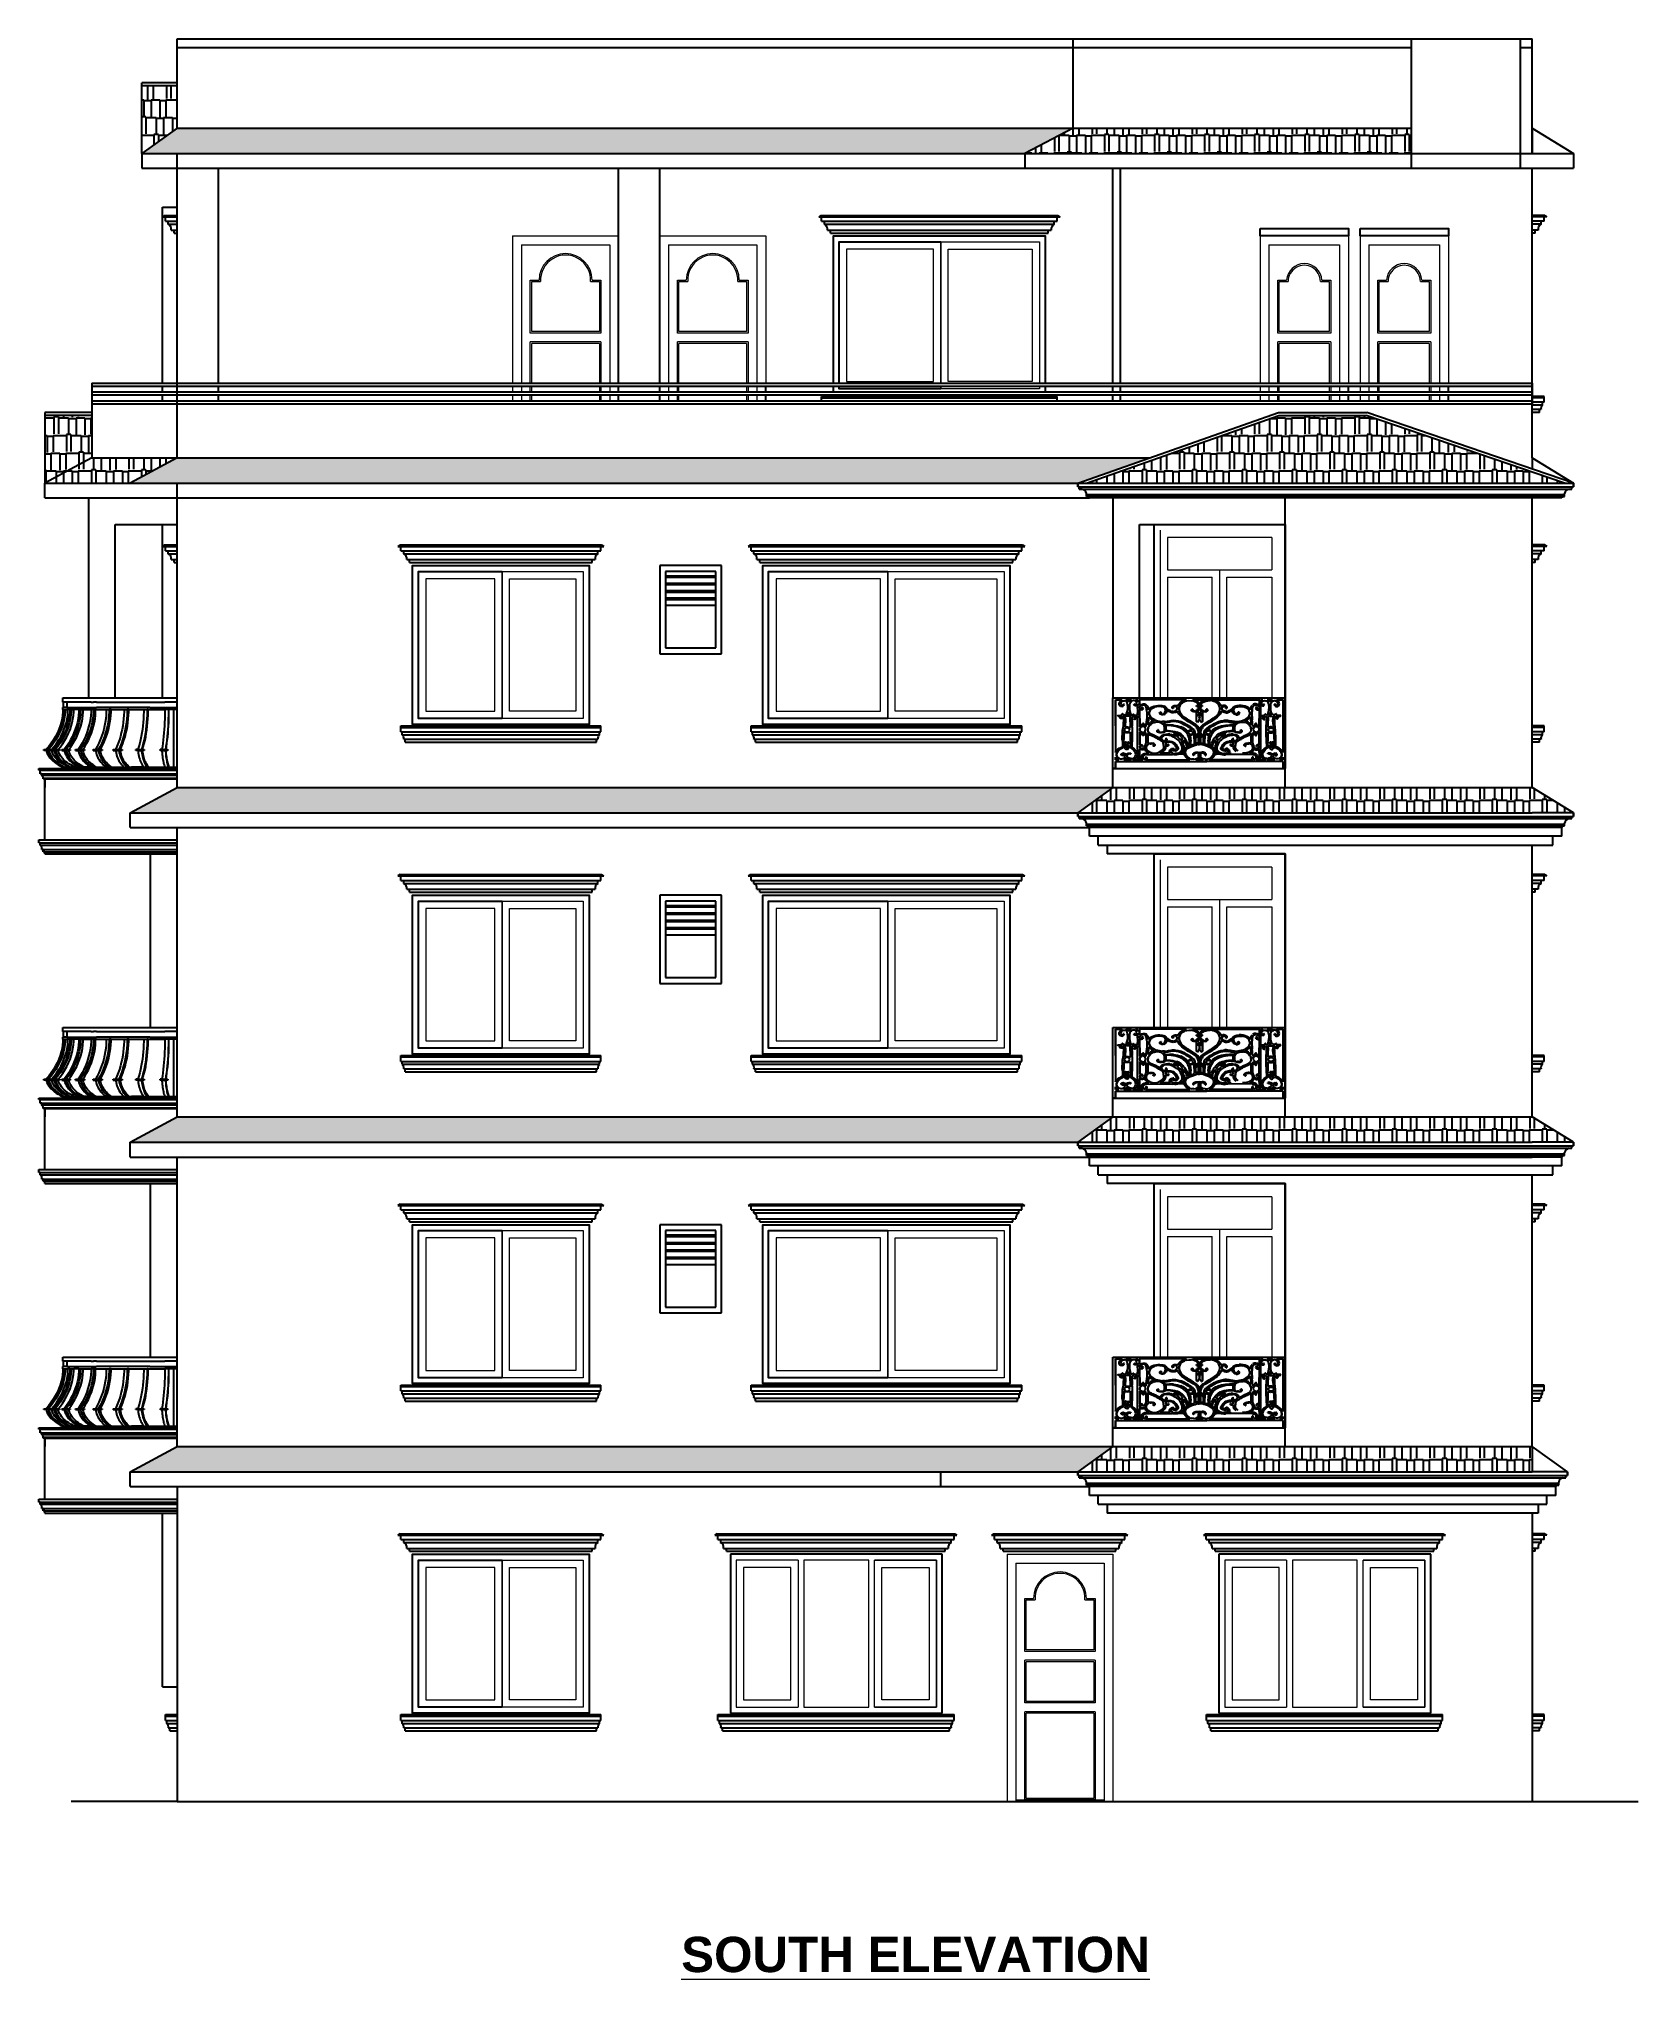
# Model space of a CAD drawing. Header units: inches. Extents: x 1397 to 20304, y -27267 to -746.
# Drawn here: x 14966 to 15509, y -21489 to -20829 of the extents above; entities that cross this region are included whole.
import ezdxf

# ---------------------------------------------------------------- set-up
doc = ezdxf.new("R2010")
doc.units = ezdxf.units.IN
doc.header["$LTSCALE"] = 17
doc.header["$MEASUREMENT"] = 0
for name, color, linetype, lineweight in [('25 BOT BAR', 12, 'Continuous', 25), ('DOOR ELEVATION', 21, 'Continuous', 15), ('ELEVATION', 7, 'Continuous', 25), ('OUTLINE', 1, 'Continuous', 25), ('TEXT', 231, 'Continuous', 20), ('WINDOW FRAME', 161, 'Continuous', 20)]:
    doc.layers.add(name, color=color, linetype=linetype, lineweight=lineweight)
pattern_1 = [(180, (0, 112), (-12.75, -6), [3, -2.5, 3.5, -1.5, 4.5, -2]), (180, (-3, 111.75), (-12.75, -6), [2.5, -9.5, 2, -3]), (180, (-9, 112.375), (-12.75, -6), [1.5, -15.5]), (270, (0, 112), (4.25, -6), [5.75, -18.25]), (270, (-3, 112), (4.25, -6), [5.625, -18.375]), (270, (-5.5, 112), (4.25, -6), [5.25, -18.75]), (270, (-9, 112.375), (4.25, -6), [5.75, -18.25]), (270, (-10.5, 112.375), (4.25, -6), [5.75, -18.25]), (270, (-15, 112), (4.25, -6), [5.5, -18.5])]
pattern_2 = [(180, (2e-12, 224), (-12.75, -6), [3, -2.5, 3.5, -1.5, 4.5, -2]), (180, (-3, 223.75), (-12.75, -6), [2.5, -9.5, 2, -3]), (180, (-9, 224.375), (-12.75, -6), [1.5, -15.5]), (270, (2e-12, 224), (4.25, -6), [5.75, -18.25]), (270, (-3, 224), (4.25, -6), [5.625, -18.375]), (270, (-5.5, 224), (4.25, -6), [5.25, -18.75]), (270, (-9, 224.375), (4.25, -6), [5.75, -18.25]), (270, (-10.5, 224.375), (4.25, -6), [5.75, -18.25]), (270, (-15, 224), (4.25, -6), [5.5, -18.5])]

msp = doc.modelspace()

# ---------------------------------------------------------------- texts
at = {"layer": 'TEXT', "insert": (15263.52, -21474.11), "char_height": 12, "width": 396.2985, "attachment_point": 2}
msp.add_mtext('{\\fArial|b1|i0|c0|p34;\\LSOUTH ELEVATION}', dxfattribs=at)

# ---------------------------------------------------------------- blocks, each defined once
blk = doc.blocks.new('cornicebelow')
at = {"layer": '25 BOT BAR'}
for p, q in [((13950.02, -21087.63), (14030.23, -21087.63)), ((13950.02, -21089.63), (13950.02, -21087.63)), ((13950.02, -21088.13), (14030.23, -21088.13)), ((13950.02, -21089.63), (14030.23, -21089.63)), ((13950.52, -21090.63), (13950.52, -21089.63)), ((13950.52, -21090.63), (14029.73, -21090.63)), ((13951.02, -21092.13), (14029.23, -21092.13)), ((13951.52, -21093.13), (13951.52, -21092.13)), ((13951.52, -21093.13), (14028.73, -21093.13)), ((14028.73, -21093.13), (14028.73, -21092.13)), ((14029.73, -21090.63), (14029.73, -21089.63)), ((14030.23, -21089.63), (14030.23, -21087.63))]:
    blk.add_line(p, q, dxfattribs=at)
for centre, start, end in [((13949.58, -21091.77), 346.21025, 50.65965), ((14030.67, -21091.77), 129.34035, 193.78975)]:
    blk.add_arc(centre, 1.48, start, end, dxfattribs=at)
blk = doc.blocks.new('corniceup')
at = {"layer": '25 BOT BAR'}
for p, q in [((13949.69, -21026.13), (13948.94, -21026.63)), ((13949.94, -21028.13), (13949.94, -21026.63)), ((13950.94, -21029.13), (13950.94, -21028.13)), ((14029.23, -21029.13), (14029.23, -21028.13)), ((14030.23, -21028.13), (14030.23, -21026.63)), ((14030.48, -21026.13), (14031.23, -21026.63)), ((13952.94, -21032.13), (13952.94, -21031.13)), ((14027.23, -21032.13), (14027.23, -21031.13))]:
    blk.add_line(p, q, dxfattribs=at)
for centre, start, end in [((13950.02, -21030.83), 351.26631, 61.86379), ((14030.15, -21030.83), 118.13621, 188.73369)]:
    blk.add_arc(centre, 1.93, start, end, dxfattribs=at)
at = {"layer": 'OUTLINE'}
for p, q in [((13948.94, -21026.63), (14031.23, -21026.63)), ((13949.69, -21026.13), (14030.48, -21026.13)), ((13949.94, -21028.13), (14030.23, -21028.13)), ((13950.94, -21029.13), (14029.23, -21029.13)), ((13951.94, -21031.13), (14028.23, -21031.13)), ((13952.94, -21032.13), (14027.23, -21032.13))]:
    blk.add_line(p, q, dxfattribs=at)
blk = doc.blocks.new('A$Ce488fd43')
for p, q in [((0, 24), (58.46, 24)), ((0, 0), (0, 24)), ((3.09, 23.41), (0.82, 23.41)), ((0.82, 23.41), (3.09, 23.41)), ((0.82, 23.41), (0.82, 23.41)), ((0.82, 23.41), (0.82, 23.41)), ((0.83, 14.5), (0.82, 23.41)), ((0.82, 23.41), (0.82, 23.41)), ((0.82, 23.41), (0.82, 23.41)), ((0.82, 23.41), (0.84, 5.51)), ((2.09, 21.96), (2.13, 22.33)), ((2.15, 21.61), (2.09, 21.96)), ((2.13, 22.33), (2.28, 22.7)), ((2.35, 21.31), (2.15, 21.61)), ((2.28, 22.7), (2.5, 23.02)), ((2.6, 21.14), (2.35, 21.31)), ((2.5, 23.02), (2.77, 23.26)), ((2.61, 22.19), (2.59, 21.84)), ((2.59, 21.84), (2.61, 22.19)), ((2.59, 21.84), (2.72, 21.53)), ((2.59, 21.84), (2.59, 21.84)), ((2.72, 21.53), (2.59, 21.84)), ((2.87, 21.08), (2.6, 21.14)), ((2.76, 22.56), (2.61, 22.19)), ((2.61, 22.19), (2.76, 22.56)), ((2.61, 22.19), (2.61, 22.19)), ((2.72, 21.53), (3, 21.35)), ((2.72, 21.53), (2.72, 21.53)), ((3.01, 21.35), (2.72, 21.53)), ((3.03, 22.86), (2.76, 22.56)), ((2.76, 22.56), (3.04, 22.86)), ((2.76, 22.56), (2.76, 22.56)), ((2.77, 23.26), (3.09, 23.4)), ((3.13, 21.12), (2.87, 21.08)), ((2.87, 21.08), (2.87, 21.08)), ((2.87, 21.08), (2.87, 21.08)), ((3, 21.35), (3.01, 21.35)), ((3.01, 21.35), (3.12, 21.41)), ((3.42, 23.05), (3.03, 22.86)), ((3.04, 22.86), (3.03, 22.86)), ((3.04, 22.86), (3.42, 23.05)), ((3.09, 23.4), (3.09, 23.41)), ((3.09, 23.41), (3.09, 23.41)), ((3.12, 21.41), (3.2, 21.48)), ((3.37, 21.22), (3.13, 21.12)), ((3.14, 21.12), (3.13, 21.12)), ((3.14, 21.12), (3.38, 21.22)), ((3.2, 21.48), (3.26, 21.56)), ((3.26, 21.56), (3.31, 21.65)), ((3.31, 21.65), (3.37, 21.73)), ((3.37, 21.73), (3.44, 21.8)), ((3.57, 21.39), (3.37, 21.22)), ((3.38, 21.22), (3.37, 21.22)), ((3.38, 21.22), (3.58, 21.39)), ((3.42, 23.05), (3.9, 23.06)), ((3.42, 23.05), (3.42, 23.05)), ((3.44, 21.8), (3.54, 21.86)), ((3.54, 21.86), (3.6, 21.89)), ((3.71, 21.6), (3.57, 21.39)), ((3.58, 21.39), (3.57, 21.39)), ((3.58, 21.39), (3.71, 21.6)), ((3.6, 21.89), (3.6, 21.89)), ((3.6, 21.89), (3.6, 21.89)), ((3.6, 21.89), (3.6, 21.89)), ((3.6, 21.89), (3.76, 21.83)), ((3.76, 21.83), (3.6, 21.89)), ((3.76, 21.83), (3.71, 21.6)), ((3.71, 21.6), (3.76, 21.83)), ((3.71, 21.6), (3.71, 21.6)), ((3.76, 21.83), (3.76, 21.83)), ((4.01, 23.04), (3.9, 23.06)), ((4.12, 23.02), (4.01, 23.04)), ((4.22, 22.99), (4.12, 23.02)), ((4.31, 22.95), (4.22, 22.99)), ((4.39, 22.91), (4.31, 22.95)), ((4.37, 23.41), (4.39, 23.41)), ((4.38, 23.41), (4.37, 23.41)), ((4.39, 23.41), (4.38, 23.41)), ((4.38, 23.41), (6.27, 23.41)), ((4.47, 23.37), (4.39, 23.41)), ((4.39, 23.41), (4.39, 23.41)), ((6.27, 23.41), (4.39, 23.41)), ((4.39, 23.41), (4.47, 23.37)), ((4.47, 22.87), (4.39, 22.91)), ((4.47, 23.37), (4.56, 23.33)), ((4.57, 23.33), (4.47, 23.37)), ((4.47, 23.37), (4.47, 23.37)), ((4.54, 22.81), (4.47, 22.87)), ((4.81, 22.38), (4.54, 22.81)), ((4.56, 23.33), (4.66, 23.29)), ((4.57, 23.33), (4.56, 23.33)), ((4.66, 23.29), (4.57, 23.33)), ((4.66, 23.29), (4.76, 23.24)), ((4.76, 23.24), (4.66, 23.29)), ((4.66, 23.29), (4.66, 23.29)), ((4.76, 23.24), (4.85, 23.2)), ((4.85, 23.2), (4.76, 23.24)), ((4.76, 23.24), (4.76, 23.24)), ((4.97, 21.72), (4.81, 22.38)), ((4.85, 23.2), (4.93, 23.15)), ((4.94, 23.15), (4.85, 23.2)), ((4.85, 23.2), (4.85, 23.2)), ((4.86, 19.34), (4.99, 20.11)), ((4.93, 23.15), (5.01, 23.09)), ((4.94, 23.15), (4.93, 23.15)), ((5.01, 23.09), (4.94, 23.15)), ((5.03, 20.93), (4.97, 21.72)), ((4.99, 20.11), (5.03, 20.93)), ((5.01, 23.09), (5.33, 22.73)), ((5.34, 22.73), (5.01, 23.09)), ((5.01, 23.09), (5.01, 23.09)), ((5.34, 22.73), (5.33, 22.73)), ((5.35, 22.73), (5.34, 22.73)), ((5.35, 22.73), (5.42, 22.85)), ((5.42, 22.85), (5.52, 22.97)), ((5.52, 22.97), (5.65, 23.08)), ((5.62, 21.65), (5.58, 21.14)), ((5.58, 21.14), (5.63, 21.65)), ((5.58, 21.14), (5.58, 20.63)), ((5.58, 21.14), (5.58, 21.14)), ((5.58, 20.63), (5.58, 21.14)), ((5.58, 20.63), (5.62, 20.13)), ((5.63, 20.13), (5.58, 20.63)), ((5.58, 20.63), (5.58, 20.63)), ((5.73, 22.11), (5.62, 21.65)), ((5.63, 21.65), (5.62, 21.65)), ((5.62, 20.13), (5.7, 19.68)), ((5.63, 20.13), (5.62, 20.13)), ((5.63, 21.65), (5.73, 22.11)), ((5.71, 19.68), (5.63, 20.13)), ((5.65, 23.08), (5.79, 23.18)), ((5.89, 22.51), (5.73, 22.11)), ((5.73, 22.11), (5.9, 22.51)), ((5.73, 22.11), (5.73, 22.11)), ((5.79, 23.18), (5.94, 23.28)), ((6.13, 22.81), (5.89, 22.51)), ((5.9, 22.51), (5.89, 22.51)), ((5.9, 22.51), (6.13, 22.81)), ((5.94, 23.28), (6.11, 23.35)), ((6.11, 23.35), (6.27, 23.4)), ((6.22, 22.88), (6.13, 22.81)), ((6.13, 22.81), (6.22, 22.88)), ((6.13, 22.81), (6.13, 22.81)), ((6.31, 22.93), (6.22, 22.88)), ((6.22, 22.88), (6.32, 22.93)), ((6.22, 22.88), (6.22, 22.88)), ((6.27, 23.4), (6.27, 23.41)), ((6.27, 23.41), (6.27, 23.41)), ((6.41, 22.97), (6.31, 22.93)), ((6.32, 22.93), (6.31, 22.93)), ((6.32, 22.93), (6.42, 22.97)), ((6.42, 22.97), (6.41, 22.97)), ((6.52, 23), (6.42, 22.97)), ((6.53, 23), (6.52, 23)), ((6.76, 23.07), (6.53, 23)), ((6.89, 23.11), (6.76, 23.07)), ((6.76, 23.07), (6.76, 23.07)), ((7.14, 23.1), (6.89, 23.11)), ((7.13, 21.72), (7.25, 21.85)), ((7.21, 21.5), (7.13, 21.72)), ((7.37, 23.06), (7.14, 23.1)), ((7.4, 21.38), (7.21, 21.5)), ((7.26, 21.85), (7.25, 21.85)), ((7.26, 21.85), (7.32, 21.84)), ((7.32, 21.84), (7.32, 21.84)), ((7.32, 21.84), (7.37, 21.83)), ((7.56, 23), (7.37, 23.06)), ((7.37, 21.83), (7.4, 21.82)), ((7.37, 21.83), (7.37, 21.83)), ((7.41, 21.82), (7.37, 21.83)), ((7.4, 21.82), (7.43, 21.8)), ((7.41, 21.82), (7.4, 21.82)), ((7.64, 21.36), (7.4, 21.38)), ((7.43, 21.8), (7.41, 21.82)), ((7.43, 21.8), (7.44, 21.77)), ((7.43, 21.8), (7.43, 21.8)), ((7.45, 21.77), (7.43, 21.8)), ((7.44, 21.77), (7.45, 21.74)), ((7.45, 21.77), (7.44, 21.77)), ((7.45, 21.74), (7.44, 21.7)), ((7.44, 21.7), (7.45, 21.74)), ((7.44, 21.7), (7.5, 21.64)), ((7.44, 21.7), (7.44, 21.7)), ((7.5, 21.64), (7.44, 21.7)), ((7.45, 21.74), (7.45, 21.77)), ((7.45, 21.74), (7.45, 21.74)), ((7.5, 21.64), (7.5, 21.64)), ((7.7, 21.63), (7.5, 21.64)), ((7.71, 22.91), (7.56, 23)), ((7.65, 21.36), (7.64, 21.36)), ((7.91, 21.42), (7.65, 21.36)), ((7.66, 23.41), (7.85, 23.31)), ((7.67, 23.41), (7.66, 23.41)), ((7.68, 23.41), (7.67, 23.41)), ((7.67, 23.41), (8.52, 23.41)), ((8.52, 23.41), (7.68, 23.41)), ((7.85, 23.31), (7.68, 23.41)), ((7.7, 21.63), (7.81, 21.69)), ((7.84, 22.8), (7.71, 22.91)), ((7.81, 21.69), (7.89, 21.79)), ((7.93, 22.67), (7.84, 22.8)), ((7.85, 23.31), (7.99, 23.22)), ((7.99, 23.22), (7.85, 23.31)), ((7.85, 23.31), (7.85, 23.31)), ((7.89, 21.79), (7.95, 21.92)), ((8.16, 21.56), (7.91, 21.42)), ((7.92, 21.42), (7.91, 21.42)), ((7.92, 21.42), (8.16, 21.56)), ((7.99, 22.52), (7.93, 22.67)), ((7.95, 21.92), (8, 22.06)), ((7.99, 23.22), (8.1, 23.14)), ((8.1, 23.14), (7.99, 23.22)), ((7.99, 23.22), (7.99, 23.22)), ((8.02, 22.38), (7.99, 22.52)), ((8, 22.06), (8.02, 22.22)), ((8.02, 22.22), (8.02, 22.38)), ((8.1, 23.14), (8.18, 23.06)), ((8.19, 23.06), (8.1, 23.14)), ((8.1, 23.14), (8.1, 23.14)), ((8.34, 21.77), (8.16, 21.56)), ((8.16, 21.56), (8.34, 21.77)), ((8.16, 21.56), (8.16, 21.56)), ((8.18, 23.06), (8.26, 22.96)), ((8.19, 23.06), (8.18, 23.06)), ((8.27, 22.96), (8.19, 23.06)), ((8.26, 22.96), (8.35, 22.83)), ((8.27, 22.96), (8.26, 22.96)), ((8.36, 22.83), (8.27, 22.96)), ((8.42, 22.05), (8.34, 21.77)), ((8.34, 21.77), (8.42, 22.05)), ((8.34, 21.77), (8.34, 21.77)), ((8.35, 22.83), (8.46, 22.67)), ((8.36, 22.83), (8.35, 22.83)), ((8.46, 22.67), (8.36, 22.83)), ((8.36, 20.75), (8.41, 21.08)), ((8.4, 19.93), (8.36, 20.75)), ((8.36, 18.09), (8.4, 19.93)), ((8.41, 21.08), (8.45, 21.29)), ((8.46, 21.91), (8.42, 22.05)), ((8.42, 22.05), (8.42, 22.05)), ((8.45, 23.12), (8.47, 23.23)), ((8.45, 23), (8.45, 23.12)), ((8.45, 22.88), (8.45, 23)), ((8.45, 22.88), (8.46, 22.67)), ((8.45, 21.29), (8.47, 21.51)), ((8.46, 22.67), (8.46, 22.67)), ((8.48, 21.72), (8.46, 21.91)), ((8.47, 23.23), (8.49, 23.33)), ((8.47, 21.51), (8.48, 21.72)), ((8.49, 23.33), (8.52, 23.41)), ((8.52, 23.41), (8.52, 23.41)), ((8.92, 23.41), (8.98, 23.22)), ((8.93, 23.41), (8.92, 23.41)), ((8.93, 23.41), (8.93, 23.41)), ((17.04, 23.41), (8.93, 23.41)), ((8.99, 23.22), (8.93, 23.41)), ((17.04, 23.41), (8.93, 23.41)), ((9.02, 20.96), (8.97, 20.75)), ((8.97, 20.75), (8.99, 20.58)), ((8.98, 20.75), (8.97, 20.75)), ((8.98, 23.22), (9.02, 22.95)), ((8.99, 23.22), (8.98, 23.22)), ((8.98, 20.75), (9.03, 20.96)), ((8.99, 20.58), (8.98, 20.75)), ((9.02, 22.95), (8.99, 23.22)), ((8.99, 20.58), (8.99, 20.58)), ((8.99, 20.58), (9.06, 20.43)), ((9.07, 20.43), (8.99, 20.58)), ((9.01, 21.72), (9, 21.48)), ((9, 21.48), (9.01, 21.48)), ((9.02, 22.01), (9.01, 21.72)), ((9.01, 21.72), (9.02, 22.01)), ((9.01, 21.72), (9.01, 21.72)), ((9.01, 21.48), (9.01, 21.72)), ((9.01, 21.48), (9.09, 21.53)), ((9.02, 22.95), (9.03, 22.65)), ((9.02, 22.95), (9.02, 22.95)), ((9.03, 22.65), (9.02, 22.95)), ((9.03, 22.33), (9.02, 22.01)), ((9.02, 22.01), (9.03, 22.33)), ((9.02, 22.01), (9.02, 22.01)), ((9.11, 21.1), (9.02, 20.96)), ((9.03, 20.96), (9.02, 20.96)), ((9.03, 22.65), (9.03, 22.33)), ((9.03, 22.65), (9.03, 22.65)), ((9.03, 22.33), (9.03, 22.65)), ((9.03, 22.33), (9.03, 22.33)), ((9.03, 20.96), (9.11, 21.1)), ((9.04, 20.05), (9.13, 14.22)), ((9.05, 20.05), (9.04, 20.05)), ((9.13, 14.22), (9.05, 20.05)), ((9.4, 19.97), (9.05, 20.05)), ((9.07, 20.43), (9.06, 20.43)), ((9.06, 20.43), (9.18, 20.33)), ((9.19, 20.33), (9.07, 20.43)), ((9.09, 21.53), (9.18, 21.59)), ((9.24, 21.21), (9.11, 21.1)), ((9.11, 21.1), (9.24, 21.21)), ((9.11, 21.1), (9.11, 21.1)), ((9.18, 21.59), (9.27, 21.64)), ((9.19, 20.33), (9.18, 20.33)), ((9.18, 20.33), (9.35, 20.26)), ((9.35, 20.26), (9.19, 20.33)), ((9.4, 21.31), (9.24, 21.21)), ((9.24, 21.21), (9.4, 21.31)), ((9.24, 21.21), (9.24, 21.21)), ((9.27, 21.64), (9.36, 21.7)), ((9.35, 20.26), (9.35, 20.26)), ((9.35, 20.26), (9.54, 20.23)), ((9.36, 21.7), (9.45, 21.75)), ((9.59, 21.39), (9.4, 21.31)), ((9.4, 21.31), (9.59, 21.39)), ((9.4, 21.31), (9.4, 21.31)), ((9.41, 19.97), (9.4, 19.97)), ((9.73, 20), (9.41, 19.97)), ((9.45, 21.75), (9.55, 21.79)), ((9.54, 20.23), (9.76, 20.25)), ((9.55, 21.79), (9.66, 21.83)), ((9.79, 21.47), (9.59, 21.39)), ((9.59, 21.39), (9.59, 21.39)), ((9.66, 21.83), (10.21, 21.95)), ((10, 20.12), (9.73, 20)), ((9.73, 20), (10, 20.12)), ((9.73, 20), (9.73, 20)), ((9.76, 20.25), (9.85, 20.37)), ((9.99, 21.53), (9.79, 21.47)), ((9.79, 21.47), (9.79, 21.47)), ((9.8, 20.78), (9.84, 20.87)), ((9.81, 20.71), (9.8, 20.78)), ((9.81, 20.71), (9.87, 20.56)), ((9.84, 20.87), (9.96, 20.88)), ((9.85, 20.37), (9.88, 20.47)), ((9.88, 20.47), (9.87, 20.56)), ((9.97, 20.88), (9.96, 20.88)), ((9.96, 20.88), (10.19, 20.69)), ((9.97, 20.88), (9.96, 20.88)), ((10.19, 20.69), (9.97, 20.88)), ((10.19, 21.6), (9.99, 21.53)), ((9.99, 21.53), (9.99, 21.53)), ((10.18, 20.28), (10, 20.12)), ((10, 20.12), (10.18, 20.28)), ((10, 20.12), (10, 20.12)), ((10.25, 20.48), (10.18, 20.28)), ((10.18, 20.28), (10.25, 20.48)), ((10.18, 20.28), (10.18, 20.28)), ((10.67, 21.54), (10.19, 21.6)), ((10.19, 20.69), (10.19, 20.69)), ((10.19, 20.69), (10.25, 20.48)), ((10.25, 20.48), (10.19, 20.69)), ((10.21, 21.95), (10.66, 21.96)), ((10.25, 20.48), (10.25, 20.48)), ((10.67, 21.96), (10.66, 21.96)), ((10.67, 21.96), (11.03, 21.86)), ((10.99, 21.38), (10.67, 21.54)), ((11.19, 21.14), (10.99, 21.38)), ((11.03, 21.86), (11.32, 21.69)), ((11.03, 21.86), (11.03, 21.86)), ((11.32, 21.69), (11.03, 21.86)), ((11.3, 20.84), (11.19, 21.14)), ((11.36, 20.49), (11.3, 20.84)), ((11.32, 21.69), (11.54, 21.46)), ((11.32, 21.69), (11.32, 21.69)), ((11.54, 21.46), (11.32, 21.69)), ((11.4, 20.13), (11.36, 20.49)), ((11.46, 19.77), (11.4, 20.13)), ((11.54, 21.46), (11.7, 21.2)), ((11.54, 21.46), (11.54, 21.46)), ((11.71, 21.2), (11.54, 21.46)), ((11.7, 21.2), (11.82, 20.92)), ((11.71, 21.2), (11.7, 21.2)), ((11.83, 20.92), (11.71, 21.2)), ((11.82, 20.92), (11.91, 20.65)), ((11.83, 20.92), (11.82, 20.92)), ((11.91, 20.65), (11.83, 20.92)), ((11.91, 20.65), (12.03, 19.93)), ((11.91, 20.65), (11.91, 20.65)), ((12.03, 19.96), (11.91, 20.65)), ((12.03, 19.96), (12.52, 20.49)), ((12.03, 19.93), (12.03, 19.96)), ((13.01, 20.27), (12.49, 19.66)), ((12.49, 19.66), (13.01, 20.27)), ((12.52, 20.49), (12.88, 20.76)), ((12.88, 20.76), (13.35, 21.01)), ((13.2, 20.42), (13.01, 20.27)), ((13.01, 20.27), (13.21, 20.42)), ((13.01, 20.27), (13.01, 20.27)), ((13.43, 20.56), (13.2, 20.42)), ((13.21, 20.42), (13.2, 20.42)), ((13.21, 20.42), (13.43, 20.56)), ((13.35, 21.01), (13.9, 21.22)), ((13.68, 20.69), (13.43, 20.56)), ((13.43, 20.56), (13.68, 20.69)), ((13.43, 20.56), (13.43, 20.56)), ((13.95, 20.8), (13.68, 20.69)), ((13.68, 20.69), (13.95, 20.8)), ((13.68, 20.69), (13.68, 20.69)), ((13.9, 21.22), (14.52, 21.38)), ((14.24, 20.9), (13.95, 20.8)), ((13.95, 20.8), (13.95, 20.8)), ((14.25, 20.9), (14.24, 20.9)), ((14.55, 20.98), (14.25, 20.9)), ((14.52, 21.38), (15.2, 21.47)), ((14.87, 21.04), (14.55, 20.98)), ((14.55, 20.98), (14.55, 20.98)), ((15.71, 21.1), (14.87, 21.04)), ((14.87, 21.04), (14.87, 21.04)), ((15.2, 21.47), (15.92, 21.48)), ((15.99, 21.07), (15.71, 21.1)), ((15.92, 21.48), (15.92, 21.48)), ((15.92, 21.48), (16.67, 21.39)), ((16.26, 21.05), (15.99, 21.07)), ((16.51, 21.02), (16.26, 21.05)), ((16.74, 21), (16.51, 21.02)), ((16.67, 21.39), (16.67, 21.39)), ((16.67, 21.39), (16.83, 21.36)), ((16.96, 20.95), (16.74, 21)), ((16.83, 21.36), (16.83, 21.36)), ((16.83, 21.36), (16.99, 21.32)), ((17.17, 20.89), (16.96, 20.95)), ((16.99, 21.32), (16.99, 21.32)), ((16.99, 21.32), (17.14, 21.28)), ((25.03, 23.4), (17.04, 23.41)), ((17.15, 21.28), (17.14, 21.28)), ((17.15, 21.28), (17.29, 21.23)), ((17.36, 20.81), (17.17, 20.89)), ((17.3, 21.23), (17.29, 21.23)), ((17.3, 21.23), (17.43, 21.18)), ((17.62, 20.6), (17.36, 20.81)), ((17.43, 21.18), (17.57, 21.12)), ((17.44, 21.18), (17.43, 21.18)), ((17.57, 21.12), (17.44, 21.18)), ((17.57, 21.12), (17.69, 21.06)), ((17.57, 21.12), (17.57, 21.12)), ((17.69, 21.06), (17.57, 21.12)), ((17.78, 20.33), (17.62, 20.6)), ((17.69, 21.06), (17.8, 20.99)), ((17.69, 21.06), (17.69, 21.06)), ((17.8, 20.99), (17.69, 21.06)), ((17.85, 20.02), (17.78, 20.33)), ((17.8, 20.99), (17.88, 20.91)), ((17.8, 20.99), (17.8, 20.99)), ((17.88, 20.91), (17.8, 20.99)), ((17.85, 19.68), (17.85, 20.02)), ((17.88, 20.91), (17.95, 20.84)), ((17.95, 20.84), (17.88, 20.91)), ((17.88, 20.91), (17.88, 20.91)), ((17.95, 20.84), (18.01, 20.75)), ((17.95, 20.84), (17.95, 20.84)), ((18.01, 20.75), (17.95, 20.84)), ((18.01, 20.75), (18.13, 20.57)), ((18.01, 20.75), (18.01, 20.75)), ((18.13, 20.57), (18.01, 20.75)), ((18.13, 20.57), (18.2, 20.47)), ((18.13, 20.57), (18.13, 20.57)), ((18.2, 20.47), (18.13, 20.57)), ((18.2, 20.47), (18.35, 20.32)), ((18.2, 20.47), (18.2, 20.47)), ((18.36, 20.32), (18.2, 20.47)), ((18.3, 19.93), (18.28, 19.6)), ((18.29, 19.6), (18.31, 19.93)), ((18.31, 19.93), (18.3, 19.93)), ((18.58, 19.74), (18.31, 19.93)), ((18.35, 20.32), (18.61, 20.12)), ((18.36, 20.32), (18.35, 20.32)), ((18.61, 20.12), (18.36, 20.32)), ((18.61, 20.12), (18.94, 19.9)), ((18.61, 20.12), (18.61, 20.12)), ((18.94, 19.9), (18.61, 20.12)), ((18.94, 19.9), (19.3, 19.69)), ((18.94, 19.9), (18.94, 19.9)), ((19.31, 19.69), (18.94, 19.9)), ((20.07, 20.86), (20.1, 20.95)), ((20.07, 20.75), (20.07, 20.86)), ((20.08, 20.65), (20.07, 20.75)), ((20.12, 20.56), (20.08, 20.65)), ((20.1, 20.95), (20.14, 21.04)), ((20.18, 20.48), (20.12, 20.56)), ((20.14, 21.04), (20.31, 21.21)), ((20.26, 20.43), (20.18, 20.48)), ((20.41, 20.41), (20.26, 20.43)), ((20.31, 21.21), (20.55, 21.34)), ((20.49, 20.49), (20.41, 20.41)), ((20.41, 20.41), (20.49, 20.49)), ((20.41, 20.41), (20.41, 20.41)), ((20.61, 20.96), (20.49, 20.76)), ((20.49, 20.76), (20.61, 20.96)), ((20.49, 20.76), (20.49, 20.49)), ((20.49, 20.76), (20.49, 20.76)), ((20.49, 20.49), (20.49, 20.76)), ((20.49, 20.49), (20.49, 20.49)), ((20.55, 21.34), (20.84, 21.44)), ((20.8, 21.09), (20.61, 20.96)), ((20.61, 20.96), (20.8, 21.09)), ((20.61, 20.96), (20.61, 20.96)), ((21.04, 21.15), (20.8, 21.09)), ((20.8, 21.09), (20.8, 21.09)), ((20.84, 21.44), (21.15, 21.49)), ((21.3, 21.12), (21.04, 21.15)), ((21.15, 21.49), (21.15, 21.49)), ((21.15, 21.49), (21.46, 21.48)), ((21.53, 21.02), (21.3, 21.12)), ((21.4, 19.76), (21.65, 19.97)), ((21.46, 21.48), (21.46, 21.48)), ((21.46, 21.48), (21.74, 21.41)), ((21.71, 20.82), (21.53, 21.02)), ((21.65, 19.97), (21.8, 20.22)), ((21.83, 20.51), (21.71, 20.82)), ((21.74, 21.41), (21.98, 21.25)), ((21.75, 21.41), (21.74, 21.41)), ((21.98, 21.25), (21.75, 21.41)), ((21.8, 20.22), (21.83, 20.51)), ((21.98, 21.25), (22.02, 21.26)), ((21.98, 21.25), (21.98, 21.25)), ((22.02, 21.26), (22.19, 21.66)), ((22.19, 21.66), (22.48, 22.06)), ((22.51, 20.72), (22.47, 20.14)), ((22.47, 20.14), (22.51, 20.72)), ((22.47, 20.14), (22.56, 19.56)), ((22.47, 20.14), (22.47, 20.14)), ((22.57, 19.56), (22.47, 20.14)), ((22.48, 22.06), (22.88, 22.45)), ((22.51, 20.72), (22.68, 21.28)), ((22.68, 21.28), (22.51, 20.72)), ((22.51, 20.72), (22.51, 20.72)), ((22.99, 21.79), (22.68, 21.28)), ((22.68, 21.28), (22.99, 21.79)), ((22.68, 21.28), (22.68, 21.28)), ((22.88, 22.45), (23.36, 22.79)), ((23.43, 22.24), (22.99, 21.79)), ((22.99, 21.79), (23.44, 22.24)), ((22.99, 21.79), (22.99, 21.79)), ((23.36, 22.79), (23.9, 23.08)), ((23.62, 22.39), (23.43, 22.24)), ((23.44, 22.24), (23.43, 22.24)), ((23.44, 22.24), (23.63, 22.39)), ((23.83, 22.52), (23.62, 22.39)), ((23.63, 22.39), (23.62, 22.39)), ((23.63, 22.39), (23.84, 22.52)), ((24.06, 22.64), (23.83, 22.52)), ((23.84, 22.52), (23.83, 22.52)), ((23.84, 22.52), (24.06, 22.64)), ((23.9, 23.08), (24.46, 23.29)), ((24.31, 22.75), (24.06, 22.64)), ((24.06, 22.64), (24.31, 22.75)), ((24.06, 22.64), (24.06, 22.64)), ((24.57, 22.85), (24.31, 22.75)), ((24.31, 22.75), (24.31, 22.75)), ((24.46, 23.29), (25.03, 23.4)), ((24.84, 22.93), (24.57, 22.85)), ((24.57, 22.85), (24.57, 22.85)), ((25.13, 23), (24.84, 22.93)), ((24.84, 22.93), (24.84, 22.93)), ((25.13, 23), (25.82, 23.09)), ((25.13, 23), (25.13, 23)), ((25.82, 23.09), (26.59, 23.05)), ((27.27, 22.93), (26.59, 23.05)), ((26.61, 19.92), (26.64, 20.07)), ((26.66, 19.75), (26.61, 19.92)), ((26.64, 20.07), (26.77, 20.17)), ((26.77, 20.17), (27.03, 20.22)), ((26.95, 19.96), (26.91, 19.86)), ((26.91, 19.86), (26.95, 19.96)), ((26.91, 19.86), (27.33, 19.54)), ((26.91, 19.86), (26.91, 19.86)), ((27.33, 19.54), (26.91, 19.86)), ((26.96, 19.98), (26.95, 19.96)), ((26.95, 19.96), (26.97, 19.98)), ((26.95, 19.96), (26.95, 19.96)), ((26.97, 19.99), (26.96, 19.98)), ((26.97, 19.98), (26.96, 19.98)), ((26.97, 19.98), (26.98, 19.99)), ((26.98, 19.99), (26.97, 19.99)), ((26.98, 19.99), (26.97, 19.99)), ((26.98, 19.99), (26.99, 19.99)), ((26.99, 19.99), (26.98, 19.99)), ((26.99, 23.41), (26.99, 23.41)), ((27.01, 23.41), (26.99, 23.41)), ((28.38, 23.41), (26.99, 23.41)), ((27, 20), (26.99, 20)), ((26.99, 20), (26.99, 19.99)), ((27.01, 20), (27, 20)), ((27.02, 23.41), (27.01, 23.41)), ((27.01, 20), (27.01, 20)), ((27.03, 20), (27.01, 20)), ((27.02, 23.41), (27.83, 23.18)), ((28.38, 23.41), (27.02, 23.41)), ((27.13, 20.18), (27.03, 20.22)), ((27.03, 20.22), (27.03, 20.22)), ((27.03, 20.22), (27.03, 20.22)), ((27.03, 20.22), (27.03, 20.22)), ((27.03, 20.22), (27.13, 20.18)), ((27.04, 20), (27.03, 20)), ((27.07, 20), (27.04, 20)), ((27.09, 20.03), (27.07, 20)), ((27.07, 20), (27.1, 20.03)), ((27.07, 20), (27.07, 20)), ((27.11, 20.05), (27.09, 20.03)), ((27.1, 20.03), (27.09, 20.03)), ((27.1, 20.03), (27.12, 20.05)), ((27.13, 20.07), (27.11, 20.05)), ((27.12, 20.05), (27.11, 20.05)), ((27.12, 20.05), (27.13, 20.07)), ((27.13, 20.18), (27.13, 20.18)), ((27.13, 20.18), (27.14, 20.14)), ((27.14, 20.14), (27.13, 20.18)), ((27.14, 20.09), (27.13, 20.07)), ((27.13, 20.07), (27.14, 20.09)), ((27.13, 20.07), (27.13, 20.07)), ((27.14, 20.14), (27.14, 20.14)), ((27.14, 20.14), (27.14, 20.11)), ((27.14, 20.11), (27.14, 20.14)), ((27.14, 20.11), (27.14, 20.09)), ((27.14, 20.09), (27.14, 20.11)), ((27.14, 20.11), (27.14, 20.11)), ((27.14, 20.09), (27.14, 20.09)), ((27.85, 22.73), (27.27, 22.93)), ((27.83, 23.18), (28.21, 23)), ((27.83, 23.18), (27.83, 23.18)), ((28.21, 23), (27.83, 23.18)), ((28.35, 22.46), (27.85, 22.73)), ((28.21, 23), (28.57, 22.8)), ((28.21, 23), (28.21, 23)), ((28.57, 22.8), (28.21, 23)), ((28.74, 22.11), (28.35, 22.46)), ((28.35, 20), (28.36, 20)), ((28.36, 20), (28.38, 20)), ((28.38, 24), (28.38, 23.41)), ((28.39, 23.41), (28.38, 23.41)), ((28.38, 23.41), (28.38, 23.41)), ((29.4, 23.41), (28.38, 23.41)), ((28.38, 21.49), (28.39, 21.49)), ((28.38, 21.15), (28.38, 21.49)), ((28.39, 21.15), (28.38, 21.15)), ((28.38, 20), (28.39, 20)), ((28.38, 19.7), (28.38, 20)), ((28.38, 19.7), (28.68, 19.92)), ((28.39, 23.41), (29.4, 23.41)), ((28.39, 23.41), (30.41, 23.41)), ((28.39, 21.49), (28.55, 21.49)), ((28.39, 21.15), (28.56, 21.17)), ((28.6, 20), (28.39, 20)), ((28.55, 21.49), (28.56, 21.49)), ((28.77, 21.45), (28.56, 21.49)), ((28.64, 21.14), (28.56, 21.17)), ((28.57, 22.8), (28.91, 22.55)), ((28.91, 22.55), (28.57, 22.8)), ((28.57, 22.8), (28.57, 22.8)), ((28.6, 20), (28.8, 20.07)), ((28.72, 21.11), (28.64, 21.14)), ((28.68, 19.92), (28.81, 20.08)), ((28.8, 21.07), (28.72, 21.11)), ((29.02, 21.71), (28.74, 22.11)), ((28.77, 21.45), (28.78, 21.45)), ((28.77, 21.45), (28.96, 21.36)), ((28.96, 21.36), (28.78, 21.45)), ((28.87, 21.03), (28.8, 21.07)), ((28.8, 20.07), (28.81, 20.08)), ((28.81, 20.08), (29.01, 20.33)), ((28.81, 20.08), (28.95, 20.2)), ((28.94, 19.83), (28.82, 19.77)), ((28.93, 20.99), (28.87, 21.03)), ((28.91, 22.55), (29.2, 22.28)), ((28.91, 22.55), (28.91, 22.55)), ((29.2, 22.28), (28.91, 22.55)), ((28.98, 20.94), (28.93, 20.99)), ((29.04, 19.9), (28.94, 19.83)), ((28.95, 20.2), (29.05, 20.36)), ((29.09, 21.23), (28.96, 21.36)), ((28.96, 21.36), (28.96, 21.36)), ((28.96, 21.36), (29.09, 21.23)), ((29.03, 20.88), (28.98, 20.94)), ((29.01, 20.33), (29.1, 20.56)), ((29.16, 21.35), (29.02, 21.71)), ((29.09, 20.72), (29.03, 20.88)), ((29.13, 19.99), (29.04, 19.9)), ((29.05, 20.36), (29.1, 20.54)), ((29.29, 20.02), (29.06, 19.76)), ((29.06, 19.76), (29.3, 20.02)), ((29.13, 21.22), (29.09, 21.23)), ((29.09, 21.23), (29.09, 21.23)), ((29.1, 20.56), (29.09, 20.72)), ((29.1, 20.56), (29.19, 20.79)), ((29.1, 20.54), (29.1, 20.56)), ((29.13, 21.22), (29.16, 21.35)), ((29.13, 21.22), (29.13, 21.22)), ((29.2, 20.08), (29.13, 19.99)), ((29.16, 21.35), (29.2, 21.61)), ((29.19, 21.25), (29.16, 21.35)), ((29.19, 20.79), (29.19, 21.25)), ((29.2, 22.28), (29.2, 22.28)), ((29.4, 22.01), (29.2, 22.28)), ((29.2, 22.28), (29.4, 22.01)), ((29.2, 21.61), (29.36, 21.96)), ((29.28, 20.18), (29.2, 20.08)), ((29.36, 20.28), (29.28, 20.18)), ((29.4, 20.24), (29.29, 20.02)), ((29.3, 20.02), (29.29, 20.02)), ((29.3, 20.02), (29.4, 20.23)), ((29.36, 21.96), (29.4, 22.01)), ((29.38, 20.28), (29.36, 20.28)), ((29.4, 20.24), (29.38, 20.28)), ((30.41, 23.41), (29.4, 23.41)), ((30.41, 23.41), (29.4, 23.41)), ((29.4, 22.01), (29.6, 22.28)), ((29.4, 22.01), (29.43, 21.96)), ((29.4, 22.01), (29.4, 22.01)), ((29.42, 20.28), (29.4, 20.24)), ((29.4, 20.23), (29.4, 20.24)), ((29.5, 20.02), (29.4, 20.23)), ((29.44, 20.28), (29.42, 20.28)), ((29.43, 21.96), (29.59, 21.61)), ((29.52, 20.18), (29.44, 20.28)), ((29.74, 19.76), (29.5, 20.02)), ((29.59, 20.08), (29.52, 20.18)), ((29.59, 21.61), (29.64, 21.35)), ((29.67, 19.99), (29.59, 20.08)), ((29.6, 22.28), (29.89, 22.55)), ((29.64, 21.35), (29.6, 21.25)), ((29.6, 21.25), (29.6, 20.79)), ((29.6, 20.79), (29.7, 20.56)), ((29.64, 21.35), (29.78, 21.71)), ((29.77, 21.71), (29.64, 21.36)), ((29.64, 21.35), (29.64, 21.36)), ((29.64, 21.36), (29.64, 21.35)), ((29.64, 21.35), (29.66, 21.22)), ((29.67, 21.22), (29.64, 21.35)), ((29.66, 21.22), (29.67, 21.22)), ((29.67, 21.22), (29.71, 21.23)), ((29.75, 19.9), (29.67, 19.99)), ((29.77, 20.88), (29.7, 20.72)), ((29.71, 20.72), (29.7, 20.72)), ((29.7, 20.72), (29.7, 20.56)), ((29.7, 20.56), (29.71, 20.72)), ((29.79, 20.33), (29.7, 20.56)), ((29.7, 20.56), (29.7, 20.56)), ((29.7, 20.55), (29.7, 20.56)), ((29.7, 20.56), (29.7, 20.55)), ((29.7, 20.56), (29.7, 20.56)), ((29.7, 20.56), (29.7, 20.54)), ((29.7, 20.55), (29.79, 20.33)), ((29.7, 20.54), (29.75, 20.36)), ((29.71, 21.23), (29.84, 21.36)), ((29.71, 20.72), (29.77, 20.88)), ((29.75, 20.36), (29.85, 20.2)), ((29.85, 19.83), (29.75, 19.9)), ((30.06, 22.11), (29.77, 21.71)), ((29.77, 21.71), (29.78, 21.71)), ((29.81, 20.94), (29.77, 20.88)), ((29.77, 20.88), (29.82, 20.94)), ((29.77, 20.88), (29.77, 20.88)), ((29.78, 21.71), (30.06, 22.11)), ((29.79, 20.33), (29.79, 20.33)), ((29.99, 20.08), (29.79, 20.33)), ((29.79, 20.33), (29.98, 20.09)), ((29.87, 20.99), (29.81, 20.94)), ((29.82, 20.94), (29.81, 20.94)), ((29.82, 20.94), (29.87, 20.99)), ((29.84, 21.36), (30.02, 21.45)), ((29.85, 20.2), (29.99, 20.08)), ((29.98, 19.77), (29.85, 19.83)), ((29.93, 21.03), (29.87, 20.99)), ((29.87, 20.99), (29.93, 21.03)), ((29.87, 20.99), (29.87, 20.99)), ((29.89, 22.55), (30.23, 22.8)), ((30, 21.07), (29.93, 21.03)), ((29.93, 21.03), (30, 21.07)), ((29.93, 21.03), (29.93, 21.03)), ((29.99, 20.08), (29.98, 20.09)), ((29.98, 20.09), (29.99, 20.08)), ((29.99, 20.08), (30.11, 19.92)), ((30, 20.07), (29.99, 20.08)), ((29.99, 20.08), (30, 20.07)), ((30, 20.07), (29.99, 20.08)), ((30.07, 21.11), (30, 21.07)), ((30, 21.07), (30.08, 21.11)), ((30, 21.07), (30, 21.07)), ((30, 20.07), (30, 20.07)), ((30, 20.07), (30, 20.07)), ((30, 20.07), (30.2, 20)), ((30.2, 20), (30, 20.07)), ((30.02, 21.45), (30.24, 21.49)), ((30.06, 22.11), (30.45, 22.46)), ((30.45, 22.46), (30.06, 22.11)), ((30.06, 22.11), (30.06, 22.11)), ((30.15, 21.14), (30.07, 21.11)), ((30.08, 21.11), (30.07, 21.11)), ((30.08, 21.11), (30.16, 21.14)), ((30.11, 19.92), (30.41, 19.71)), ((30.24, 21.17), (30.15, 21.14)), ((30.16, 21.14), (30.15, 21.14)), ((30.16, 21.14), (30.24, 21.17)), ((30.2, 20), (30.41, 20)), ((30.23, 22.8), (30.59, 23)), ((30.24, 21.49), (30.41, 21.49)), ((30.41, 21.15), (30.24, 21.17)), ((30.24, 21.17), (30.24, 21.17)), ((30.41, 23.41), (30.41, 24)), ((30.41, 23.41), (30.42, 23.41)), ((30.41, 23.41), (30.42, 23.41)), ((30.41, 23.41), (30.41, 23.41)), ((30.42, 21.49), (30.41, 21.49)), ((30.41, 21.15), (30.41, 21.49)), ((30.41, 21.15), (30.42, 21.15)), ((30.42, 20), (30.41, 20)), ((30.41, 20), (30.41, 19.71)), ((30.42, 23.41), (30.42, 23.41)), ((30.42, 23.41), (31.81, 23.41)), ((30.42, 23.41), (31.78, 23.41)), ((30.42, 21.15), (30.42, 21.49)), ((30.44, 20), (30.42, 20)), ((30.42, 19.7), (30.42, 20)), ((30.45, 20), (30.44, 20)), ((30.45, 22.46), (30.94, 22.73)), ((30.94, 22.73), (30.45, 22.46)), ((30.45, 22.46), (30.45, 22.46)), ((30.59, 23), (30.97, 23.18)), ((30.94, 22.73), (31.53, 22.93)), ((30.94, 22.73), (30.94, 22.73)), ((30.97, 23.18), (31.78, 23.41)), ((31.47, 19.54), (31.89, 19.86)), ((31.53, 22.93), (32.21, 23.05)), ((31.53, 22.93), (31.53, 22.93)), ((31.65, 20.11), (31.66, 20.14)), ((31.66, 20.09), (31.65, 20.11)), ((31.66, 20.14), (31.67, 20.18)), ((31.67, 20.07), (31.66, 20.09)), ((31.67, 20.18), (31.77, 20.22)), ((31.68, 20.05), (31.67, 20.07)), ((31.7, 20.03), (31.68, 20.05)), ((31.73, 20), (31.7, 20.03)), ((31.76, 20), (31.73, 20)), ((31.79, 20), (31.76, 20)), ((31.77, 20.22), (31.77, 20.22)), ((31.77, 20.22), (31.77, 20.22)), ((32.03, 20.17), (31.77, 20.22)), ((31.78, 23.41), (41.75, 23.41)), ((31.78, 23.41), (31.81, 23.41)), ((31.8, 20), (31.79, 20)), ((31.81, 19.99), (31.8, 20)), ((31.82, 19.99), (31.81, 19.99)), ((31.83, 19.98), (31.82, 19.99)), ((31.85, 19.96), (31.83, 19.98)), ((31.89, 19.86), (31.85, 19.96)), ((32.16, 20.07), (32.03, 20.17)), ((32.03, 20.17), (32.16, 20.07)), ((32.03, 20.17), (32.03, 20.17)), ((32.14, 19.75), (32.19, 19.92)), ((32.19, 19.92), (32.14, 19.75)), ((32.19, 19.92), (32.16, 20.07)), ((32.16, 20.07), (32.19, 19.92)), ((32.16, 20.07), (32.16, 20.07)), ((32.19, 19.92), (32.19, 19.92)), ((32.21, 23.05), (32.97, 23.09)), ((32.21, 23.05), (32.21, 23.05)), ((33.67, 23), (32.97, 23.09)), ((33.96, 22.93), (33.67, 23)), ((33.77, 23.4), (41.75, 23.41)), ((33.77, 23.4), (33.77, 23.4)), ((34.34, 23.29), (33.77, 23.4)), ((34.23, 22.85), (33.96, 22.93)), ((34.49, 22.75), (34.23, 22.85)), ((34.34, 23.29), (34.34, 23.29)), ((34.9, 23.08), (34.34, 23.29)), ((34.74, 22.64), (34.49, 22.75)), ((34.96, 22.52), (34.74, 22.64)), ((35.43, 22.79), (34.9, 23.08)), ((34.9, 23.08), (34.9, 23.08)), ((34.9, 23.08), (35.43, 22.79)), ((35.17, 22.39), (34.96, 22.52)), ((35.36, 22.24), (35.17, 22.39)), ((35.81, 21.79), (35.36, 22.24)), ((35.91, 22.45), (35.43, 22.79)), ((35.43, 22.79), (35.43, 22.79)), ((35.43, 22.79), (35.91, 22.45)), ((36.12, 21.28), (35.81, 21.79)), ((36.32, 22.06), (35.91, 22.45)), ((35.91, 22.45), (36.31, 22.06)), ((35.91, 22.45), (35.91, 22.45)), ((36.29, 20.72), (36.12, 21.28)), ((36.23, 19.56), (36.33, 20.14)), ((36.33, 20.14), (36.29, 20.72)), ((36.31, 22.06), (36.61, 21.66)), ((36.31, 22.06), (36.32, 22.06)), ((36.61, 21.66), (36.32, 22.06)), ((36.78, 21.26), (36.61, 21.66)), ((36.61, 21.66), (36.61, 21.66)), ((36.61, 21.66), (36.77, 21.26)), ((36.77, 21.26), (36.78, 21.26)), ((36.82, 21.25), (36.78, 21.26)), ((36.78, 21.26), (36.82, 21.25)), ((36.82, 21.25), (37.05, 21.41)), ((36.82, 21.25), (36.82, 21.25)), ((37.08, 20.82), (36.96, 20.51)), ((36.96, 20.51), (36.99, 20.22)), ((36.96, 20.51), (36.97, 20.51)), ((36.97, 20.51), (37.08, 20.82)), ((37, 20.22), (36.97, 20.51)), ((36.99, 20.22), (37, 20.22)), ((36.99, 20.22), (37.14, 19.97)), ((37.15, 19.97), (37, 20.22)), ((37.05, 21.41), (37.34, 21.48)), ((37.08, 20.82), (37.27, 21.02)), ((37.26, 21.02), (37.08, 20.82)), ((37.08, 20.82), (37.08, 20.82)), ((37.14, 19.97), (37.39, 19.76)), ((37.14, 19.97), (37.15, 19.97)), ((37.39, 19.76), (37.15, 19.97)), ((37.5, 21.12), (37.26, 21.02)), ((37.26, 21.02), (37.27, 21.02)), ((37.27, 21.02), (37.5, 21.12)), ((37.65, 21.49), (37.34, 21.48)), ((37.5, 21.12), (37.75, 21.15)), ((37.5, 21.12), (37.5, 21.12)), ((37.96, 21.44), (37.65, 21.49)), ((37.99, 21.09), (37.75, 21.15)), ((37.96, 21.44), (37.96, 21.44)), ((38.25, 21.34), (37.96, 21.44)), ((38.19, 20.96), (37.99, 21.09)), ((38.31, 20.76), (38.19, 20.96)), ((38.49, 21.21), (38.25, 21.34)), ((38.25, 21.34), (38.25, 21.34)), ((38.25, 21.34), (38.49, 21.21)), ((38.31, 20.49), (38.31, 20.76)), ((38.39, 20.41), (38.31, 20.49)), ((38.39, 20.41), (38.53, 20.43)), ((38.39, 20.41), (38.39, 20.41)), ((38.66, 21.04), (38.49, 21.21)), ((38.49, 21.21), (38.49, 21.21)), ((38.49, 21.21), (38.65, 21.04)), ((38.61, 20.48), (38.53, 20.43)), ((38.53, 20.43), (38.54, 20.43)), ((38.54, 20.43), (38.62, 20.48)), ((38.67, 20.56), (38.61, 20.48)), ((38.61, 20.48), (38.62, 20.48)), ((38.62, 20.48), (38.68, 20.56)), ((38.65, 21.04), (38.66, 21.04)), ((38.65, 21.04), (38.7, 20.95)), ((38.7, 20.95), (38.66, 21.04)), ((38.71, 20.65), (38.67, 20.56)), ((38.67, 20.56), (38.68, 20.56)), ((38.68, 20.56), (38.72, 20.65)), ((38.73, 20.86), (38.7, 20.95)), ((38.7, 20.95), (38.7, 20.95)), ((38.7, 20.95), (38.73, 20.86)), ((38.73, 20.75), (38.71, 20.65)), ((38.71, 20.65), (38.72, 20.65)), ((38.72, 20.65), (38.73, 20.75)), ((38.73, 20.75), (38.73, 20.86)), ((38.73, 20.86), (38.73, 20.86)), ((38.73, 20.86), (38.73, 20.75)), ((38.73, 20.75), (38.73, 20.75)), ((39.49, 19.69), (39.86, 19.9)), ((39.86, 19.9), (40.19, 20.12)), ((40.19, 20.12), (40.44, 20.32)), ((40.49, 19.93), (40.21, 19.74)), ((40.22, 19.74), (40.49, 19.93)), ((40.44, 20.32), (40.6, 20.47)), ((40.51, 19.6), (40.49, 19.93)), ((40.49, 19.93), (40.49, 19.93)), ((40.6, 20.47), (40.67, 20.57)), ((40.67, 20.57), (40.78, 20.75)), ((40.78, 20.75), (40.85, 20.84)), ((40.85, 20.84), (40.92, 20.91)), ((40.92, 20.91), (41, 20.99)), ((41.02, 20.33), (40.94, 20.02)), ((40.94, 20.02), (40.95, 20.02)), ((40.94, 20.02), (40.95, 19.68)), ((40.95, 20.02), (41.02, 20.33)), ((40.95, 19.68), (40.95, 20.02)), ((41, 20.99), (41.11, 21.06)), ((41.02, 20.33), (41.18, 20.6)), ((41.18, 20.6), (41.02, 20.33)), ((41.02, 20.33), (41.02, 20.33)), ((41.11, 21.06), (41.23, 21.12)), ((41.18, 20.6), (41.44, 20.81)), ((41.43, 20.81), (41.18, 20.6)), ((41.18, 20.6), (41.18, 20.6)), ((41.23, 21.12), (41.36, 21.18)), ((41.36, 21.18), (41.5, 21.23)), ((41.63, 20.89), (41.43, 20.81)), ((41.43, 20.81), (41.44, 20.81)), ((41.44, 20.81), (41.63, 20.89)), ((41.5, 21.23), (41.65, 21.28)), ((41.63, 20.89), (41.83, 20.95)), ((41.63, 20.89), (41.63, 20.89)), ((41.65, 21.28), (41.81, 21.32)), ((41.76, 23.41), (41.75, 23.41)), ((41.75, 23.41), (49.86, 23.41)), ((41.75, 23.41), (49.86, 23.41)), ((47.36, 23.41), (41.76, 23.41)), ((41.76, 23.41), (47.36, 23.41)), ((41.81, 21.32), (41.97, 21.36)), ((41.83, 20.95), (41.84, 20.95)), ((41.84, 20.95), (42.05, 21)), ((41.97, 21.36), (42.13, 21.39)), ((42.05, 21), (42.06, 21)), ((42.06, 21), (42.29, 21.02)), ((42.13, 21.39), (42.88, 21.48)), ((42.29, 21.02), (42.54, 21.05)), ((42.29, 21.02), (42.29, 21.02)), ((42.54, 21.05), (42.81, 21.07)), ((42.54, 21.05), (42.54, 21.05)), ((42.81, 21.07), (43.09, 21.1)), ((42.81, 21.07), (42.81, 21.07)), ((42.88, 21.48), (42.88, 21.48)), ((43.6, 21.47), (42.88, 21.48)), ((43.09, 21.1), (43.93, 21.04)), ((43.6, 21.47), (43.6, 21.47)), ((44.28, 21.38), (43.6, 21.47)), ((44.25, 20.98), (43.93, 21.04)), ((44.55, 20.9), (44.25, 20.98)), ((44.28, 21.38), (44.28, 21.38)), ((44.9, 21.22), (44.28, 21.38)), ((44.85, 20.8), (44.55, 20.9)), ((45.12, 20.69), (44.85, 20.8)), ((44.9, 21.22), (44.9, 21.22)), ((45.45, 21.01), (44.9, 21.22)), ((45.37, 20.56), (45.12, 20.69)), ((45.59, 20.42), (45.37, 20.56)), ((45.92, 20.76), (45.45, 21.01)), ((45.45, 21.01), (45.45, 21.01)), ((45.45, 21.01), (45.91, 20.76)), ((45.79, 20.27), (45.59, 20.42)), ((46.31, 19.66), (45.79, 20.27)), ((45.91, 20.76), (45.92, 20.76)), ((45.91, 20.76), (46.28, 20.49)), ((46.28, 20.49), (45.92, 20.76)), ((46.77, 19.96), (46.28, 20.49)), ((46.28, 20.49), (46.77, 19.96)), ((46.28, 20.49), (46.28, 20.49)), ((46.77, 19.96), (46.89, 20.65)), ((46.77, 19.95), (46.77, 19.96)), ((46.77, 19.96), (46.77, 19.93)), ((46.77, 19.96), (46.77, 19.96)), ((46.77, 19.93), (46.77, 19.95)), ((46.89, 20.65), (46.97, 20.92)), ((46.97, 20.92), (47.09, 21.2)), ((47.09, 21.2), (47.26, 21.46)), ((47.26, 21.46), (47.36, 21.57)), ((47.33, 19.77), (47.39, 20.13)), ((47.39, 20.13), (47.43, 20.49)), ((47.43, 20.49), (47.49, 20.84)), ((47.76, 21.86), (47.47, 21.69)), ((47.47, 21.69), (47.75, 21.86)), ((47.47, 21.69), (47.47, 21.69)), ((47.49, 20.84), (47.6, 21.14)), ((47.6, 21.14), (47.8, 21.38)), ((47.75, 21.86), (47.76, 21.86)), ((48.12, 21.96), (47.76, 21.86)), ((47.8, 21.38), (48.12, 21.54)), ((48.58, 21.95), (48.12, 21.96)), ((48.12, 21.96), (48.12, 21.96)), ((48.12, 21.54), (48.6, 21.6)), ((48.53, 20.48), (48.6, 20.69)), ((48.53, 20.48), (48.54, 20.48)), ((48.61, 20.28), (48.53, 20.48)), ((48.6, 20.69), (48.54, 20.48)), ((48.54, 20.48), (48.61, 20.28)), ((49.13, 21.83), (48.58, 21.95)), ((48.6, 21.6), (48.79, 21.53)), ((48.82, 20.88), (48.6, 20.69)), ((48.6, 20.69), (48.82, 20.88)), ((48.6, 20.69), (48.6, 20.69)), ((48.61, 20.28), (48.61, 20.28)), ((48.61, 20.28), (48.79, 20.12)), ((48.79, 20.12), (48.61, 20.28)), ((48.79, 21.53), (48.8, 21.53)), ((48.79, 20.12), (48.79, 20.12)), ((48.79, 20.12), (49.06, 20)), ((49.05, 20), (48.79, 20.12)), ((48.8, 21.53), (49, 21.47)), ((48.82, 20.88), (48.82, 20.88)), ((48.95, 20.87), (48.82, 20.88)), ((48.82, 20.88), (48.82, 20.88)), ((48.91, 20.47), (48.92, 20.56)), ((48.94, 20.37), (48.91, 20.47)), ((48.98, 20.71), (48.92, 20.56)), ((49.03, 20.25), (48.94, 20.37)), ((48.98, 20.78), (48.95, 20.87)), ((48.98, 20.71), (48.98, 20.78)), ((49, 21.47), (49, 21.47)), ((49, 21.47), (49.2, 21.39)), ((49.25, 20.23), (49.03, 20.25)), ((49.05, 20), (49.06, 20)), ((49.06, 20), (49.38, 19.97)), ((49.24, 21.79), (49.13, 21.83)), ((49.2, 21.39), (49.2, 21.39)), ((49.2, 21.39), (49.39, 21.31)), ((49.38, 21.31), (49.2, 21.39)), ((49.33, 21.75), (49.24, 21.79)), ((49.44, 20.26), (49.25, 20.23)), ((49.43, 21.7), (49.33, 21.75)), ((49.38, 21.31), (49.39, 21.31)), ((49.55, 21.21), (49.38, 21.31)), ((49.38, 19.97), (49.74, 20.05)), ((49.38, 19.97), (49.38, 19.97)), ((49.39, 21.31), (49.55, 21.21)), ((49.52, 21.64), (49.43, 21.7)), ((49.6, 20.33), (49.44, 20.26)), ((49.44, 20.26), (49.6, 20.33)), ((49.44, 20.26), (49.44, 20.26)), ((49.61, 21.59), (49.52, 21.64)), ((49.55, 21.21), (49.55, 21.21)), ((49.55, 21.21), (49.68, 21.1)), ((49.67, 21.1), (49.55, 21.21)), ((49.73, 20.43), (49.6, 20.33)), ((49.6, 20.33), (49.72, 20.43)), ((49.6, 20.33), (49.6, 20.33)), ((49.7, 21.53), (49.61, 21.59)), ((49.66, 14.22), (49.74, 20.05)), ((49.74, 20.05), (49.66, 14.22)), ((49.67, 21.1), (49.68, 21.1)), ((49.76, 20.96), (49.67, 21.1)), ((49.68, 21.1), (49.76, 20.96)), ((49.78, 21.48), (49.7, 21.53)), ((49.72, 20.43), (49.79, 20.58)), ((49.72, 20.43), (49.73, 20.43)), ((49.8, 20.58), (49.73, 20.43)), ((49.74, 20.05), (49.74, 20.05)), ((49.75, 22.65), (49.77, 22.95)), ((49.75, 22.65), (49.76, 22.65)), ((49.76, 22.33), (49.75, 22.65)), ((49.77, 22.95), (49.76, 22.65)), ((49.76, 22.65), (49.76, 22.33)), ((49.76, 22.33), (49.77, 22.01)), ((49.76, 22.01), (49.76, 22.33)), ((49.76, 22.33), (49.76, 22.33)), ((49.76, 22.01), (49.77, 22.01)), ((49.77, 21.72), (49.76, 22.01)), ((49.76, 20.96), (49.81, 20.75)), ((49.76, 20.96), (49.76, 20.96)), ((49.81, 20.75), (49.76, 20.96)), ((49.81, 23.22), (49.77, 22.95)), ((49.77, 22.95), (49.8, 23.22)), ((49.77, 22.95), (49.77, 22.95)), ((49.77, 22.01), (49.78, 21.72)), ((49.77, 21.72), (49.78, 21.72)), ((49.78, 21.48), (49.77, 21.72)), ((49.78, 21.72), (49.78, 21.48)), ((49.78, 21.48), (49.78, 21.48)), ((49.79, 20.58), (49.81, 20.75)), ((49.79, 20.58), (49.8, 20.58)), ((49.8, 23.22), (49.86, 23.41)), ((49.8, 23.22), (49.81, 23.22)), ((49.81, 20.75), (49.8, 20.58)), ((49.87, 23.41), (49.81, 23.22)), ((49.81, 20.75), (49.81, 20.75)), ((49.86, 23.41), (49.86, 23.41)), ((49.86, 23.41), (49.87, 23.41)), ((50.95, 23.41), (50.09, 23.41)), ((50.09, 23.41), (50.93, 23.41)), ((50.13, 23.33), (50.09, 23.41)), ((50.09, 23.41), (50.09, 23.41)), ((50.15, 23.23), (50.13, 23.33)), ((50.13, 21.72), (50.15, 21.91)), ((50.14, 21.51), (50.13, 21.72)), ((50.17, 21.29), (50.14, 21.51)), ((50.16, 23.12), (50.15, 23.23)), ((50.16, 22.88), (50.15, 22.67)), ((50.26, 22.83), (50.15, 22.67)), ((50.15, 22.67), (50.26, 22.83)), ((50.15, 22.67), (50.15, 22.67)), ((50.15, 21.91), (50.19, 22.05)), ((50.16, 23), (50.16, 23.12)), ((50.16, 22.88), (50.16, 23)), ((50.2, 21.08), (50.17, 21.29)), ((50.19, 22.05), (50.27, 21.77)), ((50.27, 21.77), (50.19, 22.05)), ((50.19, 22.05), (50.19, 22.05)), ((50.25, 20.75), (50.2, 21.08)), ((50.21, 19.93), (50.25, 20.75)), ((50.25, 18.09), (50.21, 19.93)), ((50.35, 22.96), (50.26, 22.83)), ((50.26, 22.83), (50.35, 22.96)), ((50.26, 22.83), (50.26, 22.83)), ((50.27, 21.77), (50.45, 21.56)), ((50.27, 21.77), (50.27, 21.77)), ((50.45, 21.56), (50.27, 21.77)), ((50.43, 23.06), (50.35, 22.96)), ((50.35, 22.96), (50.43, 23.06)), ((50.35, 22.96), (50.35, 22.96)), ((50.52, 23.14), (50.43, 23.06)), ((50.43, 23.06), (50.51, 23.14)), ((50.43, 23.06), (50.43, 23.06)), ((50.45, 21.56), (50.7, 21.42)), ((50.45, 21.56), (50.45, 21.56)), ((50.7, 21.42), (50.45, 21.56)), ((50.51, 23.14), (50.62, 23.22)), ((50.51, 23.14), (50.52, 23.14)), ((50.62, 23.22), (50.52, 23.14)), ((50.6, 22.38), (50.62, 22.52)), ((50.6, 22.22), (50.6, 22.38)), ((50.62, 22.06), (50.6, 22.22)), ((50.76, 23.31), (50.62, 23.22)), ((50.62, 23.22), (50.76, 23.31)), ((50.62, 23.22), (50.62, 23.22)), ((50.62, 22.52), (50.68, 22.67)), ((50.66, 21.92), (50.62, 22.06)), ((50.72, 21.79), (50.66, 21.92)), ((50.68, 22.67), (50.77, 22.8)), ((50.7, 21.42), (50.7, 21.42)), ((50.7, 21.42), (50.96, 21.36)), ((50.81, 21.69), (50.72, 21.79)), ((50.95, 23.41), (50.76, 23.31)), ((50.76, 23.31), (50.93, 23.41)), ((50.76, 23.31), (50.76, 23.31)), ((50.77, 22.8), (50.9, 22.91)), ((50.91, 21.63), (50.81, 21.69)), ((50.9, 22.91), (51.06, 23)), ((50.91, 21.63), (51.11, 21.64)), ((50.93, 23.41), (50.95, 23.41)), ((50.95, 23.41), (50.95, 23.41)), ((50.96, 21.36), (50.97, 21.36)), ((50.97, 21.36), (51.21, 21.38)), ((51.06, 23), (51.25, 23.06)), ((51.17, 21.7), (51.11, 21.64)), ((51.11, 21.64), (51.17, 21.7)), ((51.11, 21.64), (51.11, 21.64)), ((51.16, 21.77), (51.18, 21.8)), ((51.16, 21.74), (51.16, 21.77)), ((51.16, 21.77), (51.17, 21.77)), ((51.17, 21.7), (51.16, 21.74)), ((51.16, 21.74), (51.17, 21.74)), ((51.18, 21.8), (51.17, 21.77)), ((51.17, 21.77), (51.17, 21.74)), ((51.17, 21.74), (51.17, 21.7)), ((51.17, 21.7), (51.17, 21.7)), ((51.21, 21.82), (51.18, 21.8)), ((51.18, 21.8), (51.2, 21.82)), ((51.18, 21.8), (51.18, 21.8)), ((51.2, 21.82), (51.24, 21.83)), ((51.2, 21.82), (51.21, 21.82)), ((51.25, 21.83), (51.21, 21.82)), ((51.21, 21.38), (51.4, 21.5)), ((51.24, 21.83), (51.25, 21.83)), ((51.25, 23.06), (51.47, 23.1)), ((51.29, 21.84), (51.25, 21.83)), ((51.29, 21.84), (51.3, 21.84)), ((51.35, 21.85), (51.3, 21.84)), ((51.35, 21.85), (51.36, 21.85)), ((51.48, 21.72), (51.36, 21.85)), ((51.4, 21.5), (51.48, 21.72)), ((51.47, 23.1), (51.73, 23.11)), ((51.73, 23.11), (51.85, 23.07)), ((51.85, 23.07), (51.85, 23.07)), ((51.85, 23.07), (52.09, 23)), ((52.09, 23), (52.09, 23)), ((52.09, 23), (52.2, 22.97)), ((52.2, 22.97), (52.3, 22.93)), ((52.2, 22.97), (52.2, 22.97)), ((52.3, 22.93), (52.2, 22.97)), ((52.3, 22.93), (52.4, 22.88)), ((52.39, 22.88), (52.3, 22.93)), ((52.3, 22.93), (52.3, 22.93)), ((54.24, 23.41), (52.34, 23.41)), ((52.34, 23.41), (54.22, 23.41)), ((52.34, 23.4), (52.34, 23.41)), ((52.34, 23.41), (52.34, 23.41)), ((52.51, 23.35), (52.34, 23.4)), ((52.39, 22.88), (52.4, 22.88)), ((52.48, 22.81), (52.39, 22.88)), ((52.4, 22.88), (52.48, 22.81)), ((52.48, 22.81), (52.72, 22.51)), ((52.72, 22.51), (52.48, 22.81)), ((52.48, 22.81), (52.48, 22.81)), ((52.67, 23.28), (52.51, 23.35)), ((52.82, 23.18), (52.67, 23.28)), ((52.72, 22.51), (52.89, 22.11)), ((52.72, 22.51), (52.72, 22.51)), ((52.88, 22.11), (52.72, 22.51)), ((52.97, 23.08), (52.82, 23.18)), ((52.88, 22.11), (52.89, 22.11)), ((52.99, 21.65), (52.88, 22.11)), ((52.89, 22.11), (52.99, 21.65)), ((52.99, 20.13), (52.91, 19.68)), ((52.91, 19.68), (52.99, 20.13)), ((53.09, 22.97), (52.97, 23.08)), ((52.99, 21.65), (53.04, 21.14)), ((52.99, 21.65), (52.99, 21.65)), ((53.03, 21.14), (52.99, 21.65)), ((53.04, 20.63), (52.99, 20.13)), ((52.99, 20.13), (53.03, 20.63)), ((52.99, 20.13), (52.99, 20.13)), ((53.03, 21.14), (53.04, 21.14)), ((53.03, 20.63), (53.03, 21.14)), ((53.03, 20.63), (53.04, 20.63)), ((53.04, 21.14), (53.04, 20.63)), ((53.19, 22.85), (53.09, 22.97)), ((53.26, 22.73), (53.19, 22.85)), ((53.26, 22.73), (53.27, 22.73)), ((53.27, 22.73), (53.6, 23.09)), ((53.27, 22.73), (53.28, 22.73)), ((53.61, 23.09), (53.28, 22.73)), ((53.58, 20.93), (53.64, 21.72)), ((53.62, 20.11), (53.58, 20.93)), ((53.6, 23.09), (53.68, 23.15)), ((53.6, 23.09), (53.61, 23.09)), ((53.68, 23.15), (53.61, 23.09)), ((53.75, 19.34), (53.62, 20.11)), ((53.64, 21.72), (53.8, 22.38)), ((53.77, 23.2), (53.68, 23.15)), ((53.68, 23.15), (53.76, 23.2)), ((53.68, 23.15), (53.68, 23.15)), ((53.76, 23.2), (53.85, 23.24)), ((53.76, 23.2), (53.77, 23.2)), ((53.86, 23.24), (53.77, 23.2)), ((53.8, 22.38), (54.08, 22.81)), ((53.85, 23.24), (53.95, 23.29)), ((53.85, 23.24), (53.86, 23.24)), ((53.95, 23.29), (53.86, 23.24)), ((54.05, 23.33), (53.95, 23.29)), ((53.95, 23.29), (54.05, 23.33)), ((53.95, 23.29), (53.95, 23.29)), ((54.15, 23.37), (54.05, 23.33)), ((54.05, 23.33), (54.14, 23.37)), ((54.05, 23.33), (54.05, 23.33)), ((54.08, 22.81), (54.14, 22.87)), ((54.14, 23.37), (54.22, 23.41)), ((54.14, 23.37), (54.15, 23.37)), ((54.14, 22.87), (54.22, 22.91)), ((54.22, 23.41), (54.15, 23.37)), ((54.22, 23.41), (54.22, 23.41)), ((54.22, 23.41), (54.24, 23.41)), ((54.24, 23.41), (54.22, 23.41)), ((54.22, 22.91), (54.3, 22.95)), ((54.24, 23.41), (54.24, 23.41)), ((54.3, 22.95), (54.4, 22.99)), ((54.4, 22.99), (54.5, 23.02)), ((54.5, 23.02), (54.6, 23.04)), ((54.6, 23.04), (54.71, 23.06)), ((55.19, 23.05), (54.71, 23.06)), ((55.01, 21.89), (54.85, 21.83)), ((54.85, 21.83), (55.01, 21.89)), ((54.85, 21.83), (54.9, 21.6)), ((54.85, 21.83), (54.85, 21.83)), ((54.9, 21.6), (54.85, 21.83)), ((54.9, 21.6), (55.04, 21.39)), ((54.9, 21.6), (54.9, 21.6)), ((55.04, 21.39), (54.9, 21.6)), ((55.01, 21.89), (55.02, 21.89)), ((55.01, 21.89), (55.01, 21.89)), ((55.02, 21.89), (55.01, 21.89)), ((55.08, 21.86), (55.02, 21.89)), ((55.04, 21.39), (55.24, 21.22)), ((55.04, 21.39), (55.04, 21.39)), ((55.23, 21.22), (55.04, 21.39)), ((55.17, 21.8), (55.08, 21.86)), ((55.24, 21.73), (55.17, 21.8)), ((55.19, 23.05), (55.58, 22.86)), ((55.19, 23.05), (55.19, 23.05)), ((55.58, 22.86), (55.19, 23.05)), ((55.23, 21.22), (55.24, 21.22)), ((55.48, 21.12), (55.23, 21.22)), ((55.3, 21.65), (55.24, 21.73)), ((55.24, 21.22), (55.48, 21.12)), ((55.35, 21.56), (55.3, 21.65)), ((55.41, 21.48), (55.35, 21.56)), ((55.5, 21.41), (55.41, 21.48)), ((55.48, 21.12), (55.48, 21.12)), ((55.48, 21.12), (55.74, 21.08)), ((55.61, 21.35), (55.5, 21.41)), ((55.53, 23.41), (57.79, 23.41)), ((57.79, 23.41), (55.53, 23.41)), ((55.53, 23.4), (55.53, 23.41)), ((55.53, 23.41), (55.53, 23.41)), ((55.84, 23.26), (55.53, 23.4)), ((55.58, 22.86), (55.85, 22.56)), ((55.58, 22.86), (55.58, 22.86)), ((55.85, 22.56), (55.58, 22.86)), ((55.89, 21.53), (55.61, 21.35)), ((55.61, 21.35), (55.89, 21.53)), ((55.61, 21.35), (55.61, 21.35)), ((55.74, 21.08), (55.75, 21.08)), ((55.74, 21.08), (55.74, 21.08)), ((55.75, 21.08), (56.01, 21.14)), ((56.11, 23.02), (55.84, 23.26)), ((55.85, 22.56), (56.01, 22.19)), ((55.85, 22.56), (55.85, 22.56)), ((56, 22.19), (55.85, 22.56)), ((56.02, 21.84), (55.89, 21.53)), ((55.89, 21.53), (56.02, 21.84)), ((55.89, 21.53), (55.89, 21.53)), ((56.02, 21.84), (56, 22.19)), ((56, 22.19), (56.01, 22.19)), ((56.01, 22.19), (56.02, 21.84)), ((56.01, 21.14), (56.26, 21.31)), ((56.02, 21.84), (56.02, 21.84)), ((56.33, 22.7), (56.11, 23.02)), ((56.26, 21.31), (56.46, 21.61)), ((56.48, 22.33), (56.33, 22.7)), ((56.46, 21.61), (56.53, 21.96)), ((56.53, 21.96), (56.48, 22.33)), ((57.78, 13.74), (57.79, 23.41)), ((57.8, 23.41), (57.78, 13.74)), ((57.79, 23.41), (57.79, 23.41)), ((57.79, 23.41), (57.8, 23.41)), ((57.79, 23.41), (57.8, 23.41)), ((57.8, 23.41), (57.8, 23.41)), ((58.46, 0), (58.46, 24)), ((1.53, 17.97), (1.61, 18.07)), ((1.61, 17.9), (1.53, 17.97)), ((1.61, 18.07), (3.17, 18.16)), ((1.75, 17.86), (1.61, 17.9)), ((1.92, 17.83), (1.75, 17.86)), ((2.11, 17.81), (1.92, 17.83)), ((2.31, 17.81), (2.11, 17.81)), ((2.51, 17.8), (2.31, 17.81)), ((2.37, 17.44), (2.42, 17.58)), ((2.38, 17.29), (2.37, 17.44)), ((2.44, 17.15), (2.38, 17.29)), ((2.42, 17.58), (2.52, 17.7)), ((2.54, 17.04), (2.44, 17.15)), ((2.51, 17.8), (2.68, 17.81)), ((2.51, 17.8), (2.51, 17.8)), ((2.52, 17.7), (2.68, 17.78)), ((2.7, 16.96), (2.54, 17.04)), ((2.68, 17.78), (2.68, 17.81)), ((2.7, 16.96), (2.7, 16.96)), ((2.78, 16.96), (2.7, 16.96)), ((2.76, 17.41), (2.73, 17.31)), ((2.73, 17.31), (2.77, 17.41)), ((2.73, 17.31), (2.74, 17.21)), ((2.73, 17.31), (2.73, 17.31)), ((2.74, 17.21), (2.73, 17.31)), ((2.78, 17.19), (2.74, 17.21)), ((2.74, 17.21), (2.74, 17.21)), ((2.74, 17.21), (2.78, 17.19)), ((2.83, 17.5), (2.76, 17.41)), ((2.77, 17.41), (2.76, 17.41)), ((2.77, 17.41), (2.84, 17.5)), ((2.78, 17.19), (2.86, 17.34)), ((2.78, 17.19), (2.78, 17.19)), ((2.79, 16.96), (2.78, 16.96)), ((2.85, 16.97), (2.79, 16.96)), ((2.93, 17.58), (2.83, 17.5)), ((2.84, 17.5), (2.83, 17.5)), ((2.84, 17.5), (2.93, 17.58)), ((2.86, 16.97), (2.85, 16.97)), ((2.86, 17.34), (3.07, 17.37)), ((2.91, 16.98), (2.86, 16.97)), ((2.96, 17), (2.91, 16.98)), ((2.91, 16.98), (2.91, 16.98)), ((3.05, 17.63), (2.93, 17.58)), ((2.93, 17.58), (3.05, 17.63)), ((2.93, 17.58), (2.93, 17.58)), ((2.97, 17), (2.96, 17)), ((3.01, 17.01), (2.97, 17)), ((3.02, 17.01), (3.01, 17.01)), ((3.07, 17.03), (3.02, 17.01)), ((3.04, 18.48), (3.05, 18.54)), ((3.05, 18.42), (3.04, 18.48)), ((3.05, 18.54), (3.09, 18.6)), ((3.07, 18.35), (3.05, 18.42)), ((3.05, 17.63), (3.18, 17.64)), ((3.05, 17.63), (3.05, 17.63)), ((3.1, 18.29), (3.07, 18.35)), ((3.07, 17.37), (3.21, 17.31)), ((3.07, 17.37), (3.07, 17.37)), ((3.21, 17.31), (3.07, 17.37)), ((3.13, 17.05), (3.07, 17.03)), ((3.07, 17.03), (3.07, 17.03)), ((3.09, 18.6), (3.11, 18.6)), ((3.13, 18.23), (3.1, 18.29)), ((3.11, 18.6), (3.15, 18.6)), ((3.17, 18.17), (3.13, 18.23)), ((3.16, 17.08), (3.13, 17.05)), ((3.13, 17.05), (3.17, 17.08)), ((3.13, 17.05), (3.13, 17.05)), ((3.16, 18.6), (3.15, 18.6)), ((3.16, 18.6), (3.19, 18.59)), ((3.19, 17.11), (3.16, 17.08)), ((3.17, 17.08), (3.16, 17.08)), ((3.17, 18.16), (3.17, 18.17)), ((3.17, 17.08), (3.2, 17.11)), ((3.31, 17.6), (3.18, 17.64)), ((3.19, 18.59), (3.19, 18.59)), ((3.19, 18.59), (3.22, 18.59)), ((3.21, 17.15), (3.19, 17.11)), ((3.2, 17.11), (3.19, 17.11)), ((3.2, 17.11), (3.22, 17.15)), ((3.21, 17.31), (3.22, 17.26)), ((3.21, 17.31), (3.21, 17.31)), ((3.23, 17.26), (3.21, 17.31)), ((3.23, 17.18), (3.21, 17.15)), ((3.22, 17.15), (3.21, 17.15)), ((3.22, 18.59), (3.22, 18.59)), ((3.22, 18.59), (3.24, 18.58)), ((3.22, 17.26), (3.23, 17.22)), ((3.23, 17.26), (3.22, 17.26)), ((3.22, 17.15), (3.23, 17.18)), ((3.23, 17.22), (3.23, 17.26)), ((3.23, 17.22), (3.23, 17.18)), ((3.23, 17.22), (3.23, 17.22)), ((3.23, 17.18), (3.23, 17.22)), ((3.23, 17.18), (3.23, 17.18)), ((3.24, 18.58), (3.24, 18.58)), ((3.24, 18.58), (3.26, 18.58)), ((3.26, 18.58), (3.28, 18.57)), ((3.27, 18.58), (3.26, 18.58)), ((3.29, 18.57), (3.27, 18.58)), ((3.28, 18.57), (3.31, 18.55)), ((3.29, 18.57), (3.28, 18.57)), ((3.28, 12.96), (3.54, 14.5)), ((3.31, 18.55), (3.29, 18.57)), ((3.31, 18.55), (3.49, 18.25)), ((3.31, 18.55), (3.31, 18.55)), ((3.5, 18.25), (3.31, 18.55)), ((3.49, 17.47), (3.31, 17.6)), ((3.5, 18.25), (3.49, 18.25)), ((3.61, 17.25), (3.49, 17.47)), ((3.5, 18.25), (3.64, 18.24)), ((3.54, 14.5), (3.58, 15.06)), ((3.58, 15.06), (3.6, 15.74)), ((3.6, 15.74), (3.64, 16)), ((3.67, 16.96), (3.61, 17.25)), ((3.65, 18.24), (3.64, 18.24)), ((3.64, 16), (3.68, 16.31)), ((3.78, 18.24), (3.65, 18.24)), ((3.69, 16.64), (3.67, 16.96)), ((3.68, 16.31), (3.69, 16.64)), ((3.78, 18.24), (3.9, 18.24)), ((3.8, 17.76), (3.84, 17.71)), ((3.81, 17.76), (3.8, 17.76)), ((3.85, 17.71), (3.81, 17.76)), ((6.07, 17.75), (3.81, 17.76)), ((3.84, 17.71), (3.89, 17.65)), ((3.85, 17.71), (3.84, 17.71)), ((3.89, 17.65), (3.85, 17.71)), ((3.85, 13.25), (3.92, 13.49)), ((3.92, 13.49), (3.85, 13.25)), ((3.85, 13.25), (3.86, 13.02)), ((3.85, 13.25), (3.85, 13.25)), ((3.86, 13.02), (3.85, 13.25)), ((3.89, 17.65), (3.94, 17.6)), ((3.89, 17.65), (3.89, 17.65)), ((3.94, 17.6), (3.89, 17.65)), ((3.9, 18.24), (4.01, 18.26)), ((3.92, 13.49), (3.97, 13.56)), ((3.97, 13.56), (3.92, 13.49)), ((3.92, 13.49), (3.92, 13.49)), ((3.94, 17.6), (3.99, 17.54)), ((3.94, 17.6), (3.94, 17.6)), ((3.99, 17.54), (3.94, 17.6)), ((3.97, 13.56), (4.05, 13.63)), ((4.04, 13.63), (3.97, 13.56)), ((3.97, 13.56), (3.97, 13.56)), ((3.99, 17.54), (4.03, 17.48)), ((3.99, 17.54), (3.99, 17.54)), ((4.04, 17.48), (3.99, 17.54)), ((4.01, 18.26), (4.11, 18.28)), ((4.03, 17.48), (4.08, 17.42)), ((4.04, 17.48), (4.03, 17.48)), ((4.08, 17.42), (4.04, 17.48)), ((4.14, 13.68), (4.04, 13.63)), ((4.05, 13.63), (4.04, 13.63)), ((4.05, 13.63), (4.14, 13.68)), ((4.08, 17.42), (4.11, 17.35)), ((4.08, 17.42), (4.08, 17.42)), ((4.11, 17.35), (4.08, 17.42)), ((4.15, 15.14), (4.09, 13.97)), ((4.09, 13.97), (4.19, 14.01)), ((4.11, 18.28), (4.21, 18.31)), ((4.11, 17.35), (4.18, 17.11)), ((4.11, 17.35), (4.11, 17.35)), ((4.18, 17.11), (4.11, 17.35)), ((4.15, 15.14), (4.12, 14.5)), ((4.25, 13.72), (4.14, 13.68)), ((4.14, 13.68), (4.25, 13.72)), ((4.14, 13.68), (4.14, 13.68)), ((4.19, 15.41), (4.15, 15.14)), ((4.15, 15.14), (4.2, 15.41)), ((4.15, 15.14), (4.15, 15.14)), ((4.18, 17.11), (4.22, 16.8)), ((4.18, 17.11), (4.18, 17.11)), ((4.22, 16.8), (4.18, 17.11)), ((4.23, 15.74), (4.19, 15.41)), ((4.2, 15.41), (4.19, 15.41)), ((4.19, 14.01), (4.44, 14.09)), ((4.2, 15.41), (4.23, 15.74)), ((4.21, 18.31), (4.31, 18.36)), ((4.22, 16.8), (4.24, 16.45)), ((4.25, 16.45), (4.22, 16.8)), ((4.22, 16.8), (4.22, 16.8)), ((4.24, 16.09), (4.23, 15.74)), ((4.23, 15.74), (4.25, 16.09)), ((4.23, 15.74), (4.23, 15.74)), ((4.24, 16.45), (4.24, 16.09)), ((4.25, 16.45), (4.24, 16.45)), ((4.25, 16.09), (4.24, 16.09)), ((4.25, 16.09), (4.25, 16.45)), ((4.25, 13.72), (4.3, 13.74)), ((4.25, 13.72), (4.25, 13.72)), ((4.3, 13.74), (4.36, 13.76)), ((4.3, 13.74), (4.3, 13.74)), ((4.31, 18.36), (4.63, 18.73)), ((4.48, 13.79), (4.36, 13.76)), ((4.36, 13.76), (4.36, 13.76)), ((4.44, 14.09), (4.69, 14.14)), ((4.59, 13.83), (4.48, 13.79)), ((4.48, 13.79), (4.48, 13.79)), ((5.1, 13.77), (4.59, 13.83)), ((4.63, 18.73), (4.86, 19.34)), ((4.69, 14.14), (4.94, 14.15)), ((4.83, 18.29), (4.72, 18.19)), ((4.72, 18.19), (4.83, 18.29)), ((4.72, 18.19), (4.72, 18.19)), ((5.72, 18.19), (4.72, 18.19)), ((4.83, 18.29), (4.93, 18.4)), ((4.92, 18.4), (4.83, 18.29)), ((4.83, 18.29), (4.83, 18.29)), ((5.02, 18.51), (4.92, 18.4)), ((4.93, 18.4), (4.92, 18.4)), ((4.93, 18.4), (5.02, 18.51)), ((4.94, 14.15), (4.94, 14.15)), ((4.94, 14.15), (4.94, 14.15)), ((4.94, 14.15), (5.2, 14.13)), ((5.1, 18.62), (5.02, 18.51)), ((5.02, 18.51), (5.11, 18.62)), ((5.02, 18.51), (5.02, 18.51)), ((5.18, 18.75), (5.1, 18.62)), ((5.11, 18.62), (5.1, 18.62)), ((5.45, 13.59), (5.1, 13.77)), ((5.11, 18.62), (5.18, 18.75)), ((5.18, 18.75), (5.25, 18.88)), ((5.21, 18.81), (5.18, 18.75)), ((5.21, 18.81), (5.18, 18.75)), ((5.18, 18.75), (5.18, 18.75)), ((5.2, 14.13), (5.2, 14.13)), ((5.2, 14.13), (5.47, 14.07)), ((5.24, 18.88), (5.21, 18.81)), ((5.27, 18.96), (5.24, 18.88)), ((5.25, 18.88), (5.24, 18.88)), ((5.25, 18.88), (5.3, 19.02)), ((5.3, 19.02), (5.27, 18.96)), ((5.29, 19.02), (5.27, 18.96)), ((5.3, 19.02), (5.29, 19.02)), ((5.36, 18.91), (5.3, 19.02)), ((5.41, 18.79), (5.36, 18.91)), ((5.45, 18.67), (5.41, 18.79)), ((5.49, 18.55), (5.45, 18.67)), ((5.64, 13.34), (5.45, 13.59)), ((5.47, 14.07), (5.47, 14.07)), ((5.76, 13.97), (5.47, 14.07)), ((5.47, 14.07), (5.91, 13.92)), ((5.54, 18.43), (5.49, 18.55)), ((5.61, 18.32), (5.54, 18.43)), ((5.7, 18.23), (5.61, 18.32)), ((5.67, 13.06), (5.64, 13.34)), ((5.7, 19.68), (5.75, 19.42)), ((5.71, 19.68), (5.7, 19.68)), ((5.72, 18.19), (5.7, 18.23)), ((5.75, 19.42), (5.71, 19.68)), ((5.75, 19.42), (5.79, 19.16)), ((5.79, 19.16), (5.75, 19.42)), ((5.75, 19.42), (5.75, 19.42)), ((5.76, 13.97), (5.76, 13.97)), ((5.79, 19.16), (5.84, 18.9)), ((5.84, 18.9), (5.79, 19.16)), ((5.79, 19.16), (5.79, 19.16)), ((5.81, 16.7), (5.83, 16.99)), ((5.82, 16.41), (5.81, 16.7)), ((5.86, 16.12), (5.82, 16.41)), ((5.83, 16.99), (5.87, 17.26)), ((5.84, 18.9), (5.91, 18.66)), ((5.84, 18.9), (5.84, 18.9)), ((5.92, 18.66), (5.84, 18.9)), ((5.91, 15.83), (5.86, 16.12)), ((5.87, 17.26), (5.95, 17.51)), ((5.91, 18.66), (6.03, 18.46)), ((5.92, 18.66), (5.91, 18.66)), ((5.91, 13.92), (5.91, 15.83)), ((6.04, 18.46), (5.92, 18.66)), ((5.95, 17.51), (6.07, 17.73)), ((6.03, 18.46), (6.22, 18.29)), ((6.04, 18.46), (6.03, 18.46)), ((6.22, 18.29), (6.04, 18.46)), ((6.07, 17.73), (6.07, 17.75)), ((6.22, 18.29), (6.48, 18.19)), ((6.22, 18.29), (6.22, 18.29)), ((6.48, 18.19), (6.22, 18.29)), ((6.35, 17.06), (6.34, 16.79)), ((6.35, 16.79), (6.34, 16.79)), ((6.34, 16.79), (6.37, 16.51)), ((6.41, 17.31), (6.35, 17.06)), ((6.36, 17.06), (6.35, 17.06)), ((6.35, 16.79), (6.36, 17.06)), ((6.37, 16.51), (6.35, 16.79)), ((6.36, 17.06), (6.41, 17.31)), ((6.37, 16.51), (6.37, 16.51)), ((6.37, 16.51), (6.42, 16.22)), ((6.42, 16.22), (6.37, 16.51)), ((6.52, 17.54), (6.41, 17.31)), ((6.41, 17.31), (6.53, 17.54)), ((6.41, 17.31), (6.41, 17.31)), ((6.42, 16.22), (6.48, 15.93)), ((6.42, 16.22), (6.42, 16.22)), ((6.48, 15.93), (6.42, 16.22)), ((6.48, 18.19), (6.57, 18.23)), ((6.48, 18.19), (6.48, 18.19)), ((6.48, 15.93), (6.51, 14.5)), ((6.48, 15.93), (6.48, 15.93)), ((6.52, 14.14), (6.48, 15.93)), ((6.7, 17.75), (6.52, 17.54)), ((6.53, 17.54), (6.52, 17.54)), ((6.52, 14.14), (6.52, 11.95)), ((6.53, 17.54), (6.71, 17.75)), ((6.57, 18.23), (6.63, 18.27)), ((6.63, 18.27), (6.67, 18.31)), ((6.67, 18.31), (6.7, 18.36)), ((6.7, 18.36), (6.72, 18.42)), ((6.71, 17.75), (6.7, 17.75)), ((6.93, 17.71), (6.71, 17.75)), ((6.72, 18.42), (6.74, 18.48)), ((6.74, 18.48), (6.78, 18.54)), ((6.79, 18.54), (6.78, 18.54)), ((6.79, 18.54), (6.93, 18.53)), ((6.93, 18.53), (6.98, 18.49)), ((6.93, 18.53), (6.93, 18.53)), ((6.98, 18.49), (6.93, 18.53)), ((7.13, 17.6), (6.93, 17.71)), ((6.98, 18.49), (7.01, 18.44)), ((6.98, 18.49), (6.98, 18.49)), ((7.01, 18.44), (6.98, 18.49)), ((7.01, 18.21), (6.99, 18.16)), ((6.99, 18.16), (7.01, 18.21)), ((6.99, 18.16), (6.99, 18.16)), ((8.36, 18.09), (6.99, 18.16)), ((7.01, 18.44), (7.03, 18.39)), ((7.01, 18.44), (7.01, 18.44)), ((7.03, 18.39), (7.01, 18.44)), ((7.02, 18.27), (7.01, 18.21)), ((7.01, 18.21), (7.03, 18.27)), ((7.01, 18.21), (7.01, 18.21)), ((7.01, 16.76), (7.02, 16.78)), ((7.01, 16.72), (7.01, 16.76)), ((7.03, 16.71), (7.01, 16.72)), ((7.03, 18.33), (7.02, 18.27)), ((7.03, 18.27), (7.02, 18.27)), ((7.02, 16.8), (7.03, 16.82)), ((7.02, 16.78), (7.02, 16.8)), ((7.03, 18.39), (7.03, 18.33)), ((7.03, 18.33), (7.03, 18.39)), ((7.03, 18.39), (7.03, 18.39)), ((7.03, 18.33), (7.03, 18.33)), ((7.03, 18.27), (7.03, 18.33)), ((7.03, 16.82), (7.04, 16.84)), ((7.05, 16.7), (7.03, 16.71)), ((7.04, 16.84), (7.05, 16.85)), ((7.05, 16.85), (7.07, 16.87)), ((7.07, 16.69), (7.05, 16.7)), ((7.07, 16.87), (7.28, 16.96)), ((7.1, 16.68), (7.07, 16.69)), ((7.12, 16.68), (7.1, 16.68)), ((7.15, 16.67), (7.12, 16.68)), ((7.28, 17.44), (7.13, 17.6)), ((7.19, 16.67), (7.15, 16.67)), ((7.2, 16.67), (7.19, 16.67)), ((7.46, 16.77), (7.2, 16.67)), ((7.37, 17.27), (7.28, 17.44)), ((7.28, 16.96), (7.37, 17.1)), ((7.37, 17.1), (7.37, 17.27)), ((7.46, 17.78), (8.32, 17.85)), ((7.46, 17.78), (7.46, 17.78)), ((7.46, 17.78), (7.6, 17.6)), ((7.61, 17.6), (7.46, 17.78)), ((7.64, 16.9), (7.46, 16.77)), ((7.47, 16.77), (7.46, 16.77)), ((7.47, 16.77), (7.64, 16.9)), ((7.61, 17.6), (7.6, 17.6)), ((7.6, 17.6), (7.7, 17.41)), ((7.71, 17.41), (7.61, 17.6)), ((7.73, 17.06), (7.64, 16.9)), ((7.64, 16.9), (7.73, 17.06)), ((7.64, 16.9), (7.64, 16.9)), ((7.71, 17.41), (7.7, 17.41)), ((7.7, 17.41), (7.75, 17.23)), ((7.75, 17.23), (7.71, 17.41)), ((7.75, 17.23), (7.73, 17.06)), ((7.73, 17.06), (7.75, 17.23)), ((7.73, 17.06), (7.73, 17.06)), ((7.75, 17.23), (7.75, 17.23)), ((8.36, 17.78), (8.32, 17.85)), ((8.34, 16.99), (8.35, 17.14)), ((8.34, 16.89), (8.34, 16.99)), ((8.34, 14.03), (8.34, 16.89)), ((8.36, 8.88), (8.34, 14.03)), ((8.35, 17.14), (8.37, 17.31)), ((8.37, 17.65), (8.36, 17.78)), ((8.38, 17.49), (8.37, 17.65)), ((8.37, 17.31), (8.38, 17.49)), ((9.13, 13.55), (9.1, 13.3)), ((9.11, 13.3), (9.1, 13.3)), ((9.1, 13.3), (9.16, 13.04)), ((9.11, 13.3), (9.13, 13.55)), ((9.16, 13.04), (9.11, 13.3)), ((9.13, 14.22), (9.19, 14.27)), ((9.13, 14.22), (9.13, 14.19)), ((9.13, 14.22), (9.13, 14.22)), ((9.18, 13.72), (9.13, 13.55)), ((9.13, 13.55), (9.19, 13.72)), ((9.13, 13.55), (9.13, 13.55)), ((9.19, 13.74), (9.18, 13.72)), ((9.19, 13.72), (9.18, 13.72)), ((9.19, 14.27), (9.26, 14.32)), ((9.26, 13.86), (9.19, 13.74)), ((9.19, 13.72), (9.2, 13.74)), ((9.19, 13.74), (9.2, 13.74)), ((9.2, 13.74), (9.27, 13.86)), ((9.26, 14.32), (9.32, 14.38)), ((9.36, 13.99), (9.26, 13.86)), ((9.27, 13.86), (9.26, 13.86)), ((9.27, 13.86), (9.36, 13.99)), ((9.32, 14.38), (9.38, 14.43)), ((9.48, 14.09), (9.36, 13.99)), ((9.36, 13.99), (9.48, 14.09)), ((9.36, 13.99), (9.36, 13.99)), ((9.38, 14.43), (9.44, 14.48)), ((9.44, 14.48), (9.52, 14.53)), ((9.48, 14.09), (9.62, 14.19)), ((9.62, 14.19), (9.48, 14.09)), ((9.48, 14.09), (9.48, 14.09)), ((9.52, 14.53), (9.6, 14.57)), ((9.6, 14.57), (9.94, 14.66)), ((9.78, 14.27), (9.62, 14.19)), ((9.62, 14.19), (9.78, 14.27)), ((9.62, 14.19), (9.62, 14.19)), ((9.96, 14.35), (9.78, 14.27)), ((9.78, 14.27), (9.97, 14.35)), ((9.78, 14.27), (9.78, 14.27)), ((9.89, 14.91), (9.9, 15)), ((9.9, 14.81), (9.89, 14.91)), ((9.9, 15), (9.93, 15.08)), ((9.94, 14.66), (9.9, 14.81)), ((9.93, 15.08), (9.97, 15.15)), ((9.97, 14.35), (9.96, 14.35)), ((9.97, 15.15), (10.02, 15.22)), ((10.48, 14.26), (9.97, 14.35)), ((10.02, 15.22), (10.07, 15.28)), ((10.07, 15.28), (10.13, 15.33)), ((10.13, 15.33), (10.13, 15.33)), ((10.29, 15.32), (10.13, 15.33)), ((10.29, 15.32), (10.29, 15.32)), ((10.38, 15.27), (10.29, 15.32)), ((10.29, 15.32), (10.38, 15.27)), ((10.38, 15.27), (10.38, 15.27)), ((10.38, 15.27), (10.44, 15.2)), ((10.45, 15.2), (10.38, 15.27)), ((10.45, 15.2), (10.44, 15.2)), ((10.44, 15.2), (10.49, 15.11)), ((10.49, 15.11), (10.45, 15.2)), ((10.51, 14.79), (10.47, 14.69)), ((10.48, 14.69), (10.47, 14.69)), ((10.48, 14.69), (10.51, 14.79)), ((10.48, 14.69), (10.84, 14.57)), ((10.83, 13.99), (10.48, 14.26)), ((10.49, 15.11), (10.49, 15.11)), ((10.52, 15), (10.49, 15.11)), ((10.49, 15.11), (10.52, 15)), ((10.52, 14.89), (10.51, 14.79)), ((10.51, 14.79), (10.53, 14.89)), ((10.51, 14.79), (10.51, 14.79)), ((10.53, 14.89), (10.52, 15)), ((10.52, 15), (10.52, 15)), ((10.52, 15), (10.52, 14.89)), ((10.53, 14.89), (10.52, 14.89)), ((11.02, 13.62), (10.83, 13.99)), ((10.85, 14.57), (10.84, 14.57)), ((10.84, 14.57), (11.29, 14.27)), ((11.29, 14.27), (10.85, 14.57)), ((10.93, 12.81), (11.05, 13.21)), ((11.05, 13.21), (11.02, 13.62)), ((11.29, 14.27), (11.33, 15.02)), ((11.29, 14.27), (11.29, 14.27)), ((11.33, 15.02), (11.4, 15.8)), ((11.4, 15.8), (11.48, 16.6)), ((11.57, 18.99), (11.46, 19.77)), ((11.48, 16.6), (11.56, 17.4)), ((11.56, 17.4), (11.6, 18.2)), ((11.6, 18.2), (11.57, 18.99)), ((11.83, 13.36), (11.95, 13.74)), ((11.94, 13.74), (11.83, 13.36)), ((11.83, 13.36), (11.83, 12.84)), ((11.84, 12.84), (11.83, 13.36)), ((11.83, 13.36), (11.83, 13.36)), ((12, 13.91), (11.94, 13.74)), ((11.94, 13.74), (11.95, 13.74)), ((11.95, 13.74), (12, 13.91)), ((11.97, 14.82), (12.11, 17.46)), ((12.11, 17.45), (11.97, 14.83)), ((12.14, 14.98), (11.97, 14.83)), ((11.97, 14.83), (11.97, 14.82)), ((11.97, 14.82), (11.97, 14.82)), ((11.97, 14.82), (11.97, 14.79)), ((11.97, 14.82), (11.97, 14.82)), ((12.3, 14.44), (12, 13.91)), ((12, 13.91), (12.3, 14.44)), ((12, 13.91), (12, 13.91)), ((12.11, 17.46), (12.11, 17.45)), ((12.11, 17.45), (12.35, 17.23)), ((12.3, 15.15), (12.14, 14.98)), ((12.49, 19.66), (12.26, 19.04)), ((12.26, 19.04), (12.49, 19.66)), ((12.26, 19.04), (12.27, 18.44)), ((12.26, 19.04), (12.26, 19.04)), ((12.28, 18.44), (12.26, 19.04)), ((12.27, 18.44), (12.51, 17.88)), ((12.28, 18.44), (12.27, 18.44)), ((12.52, 17.88), (12.28, 18.44)), ((12.45, 15.31), (12.3, 15.15)), ((12.3, 14.44), (12.69, 14.91)), ((12.68, 14.91), (12.3, 14.44)), ((12.3, 14.44), (12.3, 14.44)), ((12.35, 17.23), (12.59, 17.01)), ((12.61, 15.47), (12.45, 15.31)), ((12.49, 19.66), (12.49, 19.66)), ((12.51, 17.88), (12.94, 17.36)), ((12.52, 17.88), (12.51, 17.88)), ((12.94, 17.36), (12.52, 17.88)), ((12.59, 17.01), (12.84, 16.79)), ((12.78, 15.62), (12.61, 15.47)), ((13.1, 15.28), (12.68, 14.91)), ((12.69, 14.91), (12.68, 14.91)), ((12.69, 14.91), (13.1, 15.28)), ((12.98, 15.76), (12.78, 15.62)), ((12.84, 16.79), (13.1, 16.59)), ((12.94, 17.36), (13.51, 16.91)), ((12.94, 17.36), (12.94, 17.36)), ((13.52, 16.91), (12.94, 17.36)), ((13.21, 15.88), (12.98, 15.76)), ((13.1, 16.59), (13.39, 16.4)), ((13.1, 15.28), (13.5, 15.52)), ((13.5, 15.52), (13.1, 15.28)), ((13.1, 15.28), (13.1, 15.28)), ((13.33, 15.92), (13.21, 15.88)), ((13.45, 15.95), (13.33, 15.92)), ((13.39, 16.4), (13.72, 16.24)), ((13.58, 15.98), (13.45, 15.95)), ((13.5, 15.52), (13.64, 15.57)), ((13.5, 15.52), (13.5, 15.52)), ((13.51, 16.91), (14.21, 16.55)), ((13.52, 16.91), (13.51, 16.91)), ((14.22, 16.55), (13.52, 16.91)), ((13.7, 16), (13.58, 15.98)), ((13.78, 15.61), (13.64, 15.57)), ((13.64, 15.57), (13.64, 15.57)), ((13.83, 16.03), (13.7, 16)), ((13.72, 16.24), (14.09, 16.11)), ((13.93, 15.63), (13.78, 15.61)), ((13.78, 15.61), (13.78, 15.61)), ((13.96, 16.06), (13.83, 16.03)), ((13.93, 15.63), (14.08, 15.65)), ((13.93, 15.63), (13.93, 15.63)), ((14.09, 16.09), (13.96, 16.06)), ((14.24, 15.68), (14.08, 15.65)), ((14.08, 15.65), (14.08, 15.65)), ((14.09, 16.11), (14.09, 16.09)), ((14.22, 16.55), (14.21, 16.55)), ((14.22, 16.55), (14.6, 16.41)), ((14.4, 15.7), (14.24, 15.68)), ((14.24, 15.68), (14.24, 15.68)), ((14.4, 15.7), (14.56, 15.74)), ((14.4, 15.7), (14.4, 15.7)), ((14.56, 15.74), (14.57, 15.74)), ((15.2, 15.73), (14.57, 15.74)), ((14.6, 16.41), (14.6, 16.41)), ((14.6, 16.41), (15.09, 16.27)), ((15.09, 16.27), (15.09, 16.27)), ((15.09, 16.27), (15.65, 16.14)), ((15.76, 15.66), (15.2, 15.73)), ((15.65, 16.14), (15.65, 16.14)), ((15.65, 16.14), (16.26, 16.04)), ((16.23, 15.54), (15.76, 15.66)), ((15.84, 18.87), (15.89, 19.04)), ((15.91, 18.67), (15.84, 18.87)), ((15.89, 19.04), (16.09, 19.17)), ((16.08, 18.48), (15.91, 18.67)), ((16.33, 18.33), (16.08, 18.48)), ((16.09, 19.17), (16.14, 19.18)), ((16.14, 19.18), (16.18, 19.19)), ((16.18, 18.9), (16.16, 18.86)), ((16.16, 18.86), (16.18, 18.9)), ((16.16, 18.86), (16.29, 18.68)), ((16.16, 18.86), (16.16, 18.86)), ((16.29, 18.68), (16.16, 18.86)), ((16.18, 19.19), (16.21, 19.2)), ((16.2, 18.93), (16.18, 18.9)), ((16.18, 18.9), (16.2, 18.93)), ((16.18, 18.9), (16.18, 18.9)), ((16.22, 18.96), (16.2, 18.93)), ((16.2, 18.93), (16.23, 18.96)), ((16.2, 18.93), (16.2, 18.93)), ((16.22, 19.2), (16.21, 19.2)), ((16.21, 19.2), (16.22, 19.2)), ((16.22, 19.2), (16.22, 19.2)), ((16.25, 19.19), (16.22, 19.2)), ((16.25, 18.98), (16.22, 18.96)), ((16.23, 18.96), (16.22, 18.96)), ((16.23, 18.96), (16.25, 18.98)), ((16.62, 15.37), (16.23, 15.54)), ((16.26, 19.19), (16.25, 19.19)), ((16.28, 19), (16.25, 18.98)), ((16.25, 18.98), (16.28, 19)), ((16.25, 18.98), (16.25, 18.98)), ((16.26, 19.19), (16.29, 19.18)), ((16.26, 16.04), (16.26, 16.04)), ((16.26, 16.04), (16.88, 15.98)), ((16.32, 19.02), (16.28, 19)), ((16.28, 19), (16.32, 19.02)), ((16.28, 19), (16.28, 19)), ((16.29, 19.18), (16.32, 19.17)), ((16.29, 19.18), (16.29, 19.18)), ((16.32, 19.17), (16.29, 19.18)), ((16.29, 18.68), (16.46, 18.57)), ((16.29, 18.68), (16.29, 18.68)), ((16.46, 18.57), (16.29, 18.68)), ((16.32, 19.17), (16.34, 19.14)), ((16.32, 19.17), (16.32, 19.17)), ((16.34, 19.14), (16.32, 19.17)), ((16.36, 19.04), (16.32, 19.02)), ((16.32, 19.02), (16.36, 19.04)), ((16.32, 19.02), (16.32, 19.02)), ((16.64, 18.23), (16.33, 18.33)), ((16.34, 19.14), (16.36, 19.04)), ((16.34, 19.14), (16.34, 19.14)), ((16.36, 19.04), (16.34, 19.14)), ((16.36, 19.04), (16.36, 19.04)), ((16.46, 18.57), (16.46, 18.57)), ((16.46, 18.57), (16.66, 18.51)), ((16.94, 15.15), (16.62, 15.37)), ((16.97, 18.23), (16.64, 18.23)), ((16.66, 18.51), (16.88, 18.51)), ((16.88, 18.51), (17.1, 18.57)), ((16.88, 15.98), (16.88, 15.98)), ((17.49, 15.96), (16.88, 15.98)), ((17.19, 14.87), (16.94, 15.15)), ((16.98, 18.23), (16.97, 18.23)), ((17.32, 18.33), (16.98, 18.23)), ((17.1, 18.57), (17.3, 18.66)), ((17.56, 15.56), (17.12, 15.55)), ((17.12, 15.55), (17.22, 15.46)), ((17.12, 15.55), (17.12, 15.55)), ((17.22, 15.46), (17.12, 15.55)), ((17.38, 14.53), (17.19, 14.87)), ((17.22, 15.46), (17.32, 15.37)), ((17.22, 15.46), (17.22, 15.46)), ((17.33, 15.37), (17.22, 15.46)), ((17.3, 18.66), (17.46, 18.8)), ((17.61, 18.49), (17.32, 18.33)), ((17.32, 18.33), (17.62, 18.49)), ((17.32, 18.33), (17.32, 18.33)), ((17.32, 15.37), (17.42, 15.27)), ((17.33, 15.37), (17.32, 15.37)), ((17.43, 15.27), (17.33, 15.37)), ((17.42, 14.43), (17.38, 14.53)), ((17.42, 15.27), (17.52, 15.17)), ((17.43, 15.27), (17.42, 15.27)), ((17.44, 14.33), (17.42, 14.43)), ((17.52, 15.17), (17.43, 15.27)), ((17.45, 14.24), (17.44, 14.33)), ((17.46, 14.14), (17.45, 14.24)), ((17.46, 18.8), (17.64, 19.05)), ((17.47, 14.03), (17.46, 14.14)), ((17.48, 13.93), (17.47, 14.03)), ((17.51, 13.81), (17.48, 13.93)), ((17.49, 15.96), (18.06, 16.01)), ((17.53, 13.67), (17.51, 13.81)), ((17.52, 15.17), (17.61, 15.06)), ((17.52, 15.17), (17.52, 15.17)), ((17.61, 15.06), (17.52, 15.17)), ((17.52, 13.16), (17.53, 13.33)), ((17.54, 13.51), (17.53, 13.67)), ((17.53, 13.33), (17.54, 13.51)), ((17.95, 15.59), (17.56, 15.56)), ((17.56, 15.56), (17.56, 15.56)), ((17.86, 18.72), (17.61, 18.49)), ((17.62, 18.49), (17.61, 18.49)), ((17.61, 15.06), (17.68, 14.95)), ((17.61, 15.06), (17.61, 15.06)), ((17.68, 14.95), (17.61, 15.06)), ((17.62, 18.49), (17.87, 18.72)), ((17.64, 19.05), (17.78, 19.35)), ((17.68, 14.95), (17.73, 14.82)), ((17.68, 14.95), (17.68, 14.95)), ((17.73, 14.82), (17.68, 14.95)), ((17.73, 14.82), (19.17, 14.89)), ((17.73, 14.82), (17.73, 14.82)), ((17.78, 19.35), (17.85, 19.68)), ((17.83, 14.62), (17.89, 14.39)), ((17.84, 14.62), (17.83, 14.62)), ((17.89, 14.39), (17.84, 14.62)), ((19.75, 14.53), (17.84, 14.62)), ((18.06, 18.98), (17.86, 18.72)), ((17.87, 18.72), (17.86, 18.72)), ((17.87, 18.72), (18.06, 18.98)), ((17.89, 14.39), (17.89, 14.39)), ((17.89, 14.39), (17.93, 14.16)), ((17.93, 14.16), (17.89, 14.39)), ((17.93, 13.42), (17.9, 13.17)), ((17.91, 13.17), (17.93, 13.42)), ((17.93, 14.16), (17.93, 14.16)), ((17.93, 14.16), (17.94, 13.91)), ((17.95, 13.91), (17.93, 14.16)), ((17.94, 13.67), (17.93, 13.42)), ((17.93, 13.42), (17.94, 13.67)), ((17.93, 13.42), (17.93, 13.42)), ((17.95, 13.91), (17.94, 13.91)), ((17.94, 13.74), (17.95, 13.91)), ((17.94, 13.91), (17.94, 13.74)), ((17.94, 13.74), (17.94, 13.74)), ((17.94, 13.67), (17.94, 13.74)), ((17.94, 13.74), (17.94, 13.67)), ((17.94, 13.67), (17.94, 13.67)), ((18.31, 15.63), (17.95, 15.59)), ((17.95, 15.59), (17.95, 15.59)), ((18.2, 19.28), (18.06, 18.98)), ((18.06, 18.98), (18.21, 19.28)), ((18.06, 18.98), (18.06, 18.98)), ((18.06, 16.01), (18.47, 16.08)), ((18.28, 19.6), (18.2, 19.28)), ((18.21, 19.28), (18.2, 19.28)), ((18.21, 19.28), (18.29, 19.6)), ((18.29, 19.6), (18.28, 19.6)), ((18.32, 15.63), (18.31, 15.63)), ((18.65, 15.68), (18.32, 15.63)), ((18.47, 16.08), (18.9, 16.16)), ((18.88, 19.52), (18.58, 19.74)), ((18.66, 15.68), (18.65, 15.68)), ((18.98, 15.74), (18.66, 15.68)), ((19.2, 19.3), (18.88, 19.52)), ((18.9, 16.16), (19.34, 16.25)), ((19.31, 15.8), (18.98, 15.74)), ((18.98, 15.74), (18.98, 15.74)), ((19.18, 14.89), (19.17, 14.89)), ((19.18, 14.89), (19.17, 14.89)), ((19.17, 14.89), (19.17, 14.89)), ((20.58, 14.81), (19.18, 14.89)), ((19.55, 19.12), (19.2, 19.3)), ((19.3, 19.69), (19.69, 19.52)), ((19.31, 19.69), (19.3, 19.69)), ((19.69, 19.52), (19.31, 19.69)), ((19.65, 15.86), (19.31, 15.8)), ((19.31, 15.8), (19.31, 15.8)), ((19.34, 16.25), (19.8, 16.33)), ((19.95, 19), (19.55, 19.12)), ((20.57, 15.95), (19.65, 15.86)), ((19.65, 15.86), (19.65, 15.86)), ((19.69, 19.52), (19.69, 19.52)), ((19.69, 19.52), (20.05, 19.41)), ((21.38, 14.27), (19.75, 14.53)), ((19.8, 16.33), (20.27, 16.38)), ((20.41, 18.96), (19.95, 19)), ((20.05, 19.41), (20.05, 19.41)), ((20.37, 19.39), (20.05, 19.41)), ((20.27, 16.38), (20.77, 16.4)), ((20.37, 19.39), (20.74, 19.46)), ((20.42, 18.96), (20.41, 18.96)), ((20.94, 19.05), (20.42, 18.96)), ((21.47, 15.89), (20.57, 15.95)), ((20.58, 14.81), (20.58, 14.81)), ((20.58, 14.81), (21.89, 14.58)), ((20.74, 19.46), (21.09, 19.59)), ((20.77, 16.4), (20.77, 16.4)), ((20.77, 16.4), (21.29, 16.36)), ((21.09, 19.1), (20.94, 19.05)), ((20.94, 19.05), (20.94, 19.05)), ((21.09, 19.59), (21.4, 19.76)), ((21.23, 19.16), (21.09, 19.1)), ((21.09, 19.1), (21.23, 19.16)), ((21.09, 19.1), (21.09, 19.1)), ((21.36, 19.22), (21.23, 19.16)), ((21.23, 19.16), (21.37, 19.22)), ((21.23, 19.16), (21.23, 19.16)), ((21.29, 16.36), (21.29, 16.36)), ((21.29, 16.36), (22.16, 16.2)), ((21.62, 19.34), (21.36, 19.22)), ((21.37, 19.22), (21.36, 19.22)), ((21.37, 19.22), (21.62, 19.34)), ((22.74, 13.84), (21.38, 14.27)), ((22.27, 15.74), (21.47, 15.89)), ((21.75, 19.4), (21.62, 19.34)), ((21.62, 19.34), (21.75, 19.4)), ((21.62, 19.34), (21.62, 19.34)), ((21.88, 19.45), (21.75, 19.4)), ((21.75, 19.4), (21.75, 19.4)), ((21.94, 19.49), (21.88, 19.45)), ((21.88, 19.45), (21.94, 19.49)), ((21.88, 19.45), (21.88, 19.45)), ((21.9, 14.58), (21.89, 14.58)), ((21.9, 14.58), (23.07, 14.23)), ((22.01, 19.32), (21.94, 19.49)), ((21.94, 19.49), (21.94, 19.49)), ((22.08, 19.16), (22.01, 19.32)), ((22.15, 19), (22.08, 19.16)), ((22.22, 18.84), (22.15, 19)), ((22.17, 16.2), (22.16, 16.2)), ((22.17, 16.2), (22.94, 15.97)), ((22.3, 18.68), (22.22, 18.84)), ((22.98, 15.51), (22.27, 15.74)), ((22.39, 18.54), (22.3, 18.68)), ((22.49, 18.39), (22.39, 18.54)), ((22.92, 17.91), (22.49, 18.39)), ((22.57, 19.56), (22.56, 19.56)), ((22.56, 19.56), (22.79, 19)), ((22.79, 19), (22.57, 19.56)), ((23.85, 13.23), (22.74, 13.84)), ((22.79, 19), (22.79, 19)), ((23.15, 18.47), (22.79, 19)), ((22.79, 19), (23.15, 18.47)), ((23.41, 17.46), (22.92, 17.91)), ((22.94, 15.97), (23.65, 15.68)), ((22.95, 15.97), (22.94, 15.97)), ((23.65, 15.68), (22.95, 15.97)), ((23.64, 15.22), (22.98, 15.51)), ((23.07, 14.23), (24.07, 13.75)), ((23.07, 14.23), (23.07, 14.23)), ((24.07, 13.75), (23.07, 14.23)), ((23.15, 18.47), (23.49, 18.09)), ((23.15, 18.47), (23.15, 18.47)), ((23.49, 18.09), (23.15, 18.47)), ((23.94, 17.04), (23.41, 17.46)), ((23.49, 18.09), (23.87, 17.74)), ((23.87, 17.74), (23.49, 18.09)), ((23.49, 18.09), (23.49, 18.09)), ((24.24, 14.9), (23.64, 15.22)), ((23.65, 15.68), (24.3, 15.35)), ((23.65, 15.68), (23.65, 15.68)), ((24.3, 15.35), (23.65, 15.68)), ((24.72, 12.45), (23.85, 13.23)), ((23.87, 17.74), (23.87, 17.74)), ((23.87, 17.74), (24.28, 17.41)), ((24.28, 17.41), (23.87, 17.74)), ((24.5, 16.63), (23.94, 17.04)), ((24.07, 13.75), (24.07, 13.75)), ((24.09, 13.74), (24.07, 13.75)), ((24.07, 13.75), (24.09, 13.74)), ((24.83, 13.17), (24.09, 13.74)), ((24.09, 13.74), (24.09, 13.74)), ((24.09, 13.74), (24.83, 13.17)), ((24.81, 14.57), (24.24, 14.9)), ((24.28, 17.41), (24.71, 17.09)), ((24.28, 17.41), (24.28, 17.41)), ((24.72, 17.09), (24.28, 17.41)), ((24.3, 15.35), (24.91, 15)), ((24.3, 15.35), (24.3, 15.35)), ((24.92, 15), (24.3, 15.35)), ((25.08, 16.25), (24.5, 16.63)), ((24.72, 17.09), (24.71, 17.09)), ((24.71, 17.09), (25.17, 16.79)), ((25.17, 16.79), (24.72, 17.09)), ((25.35, 14.25), (24.81, 14.57)), ((24.91, 15), (25.51, 14.64)), ((24.92, 15), (24.91, 15)), ((25.51, 14.64), (24.92, 15)), ((25.69, 15.88), (25.08, 16.25)), ((25.17, 16.79), (25.63, 16.5)), ((25.17, 16.79), (25.17, 16.79)), ((25.64, 16.5), (25.17, 16.79)), ((25.56, 14.13), (25.35, 14.25)), ((25.51, 14.64), (26.11, 14.28)), ((25.51, 14.64), (25.51, 14.64)), ((26.11, 14.28), (25.51, 14.64)), ((25.78, 14), (25.56, 14.13)), ((25.64, 16.5), (25.63, 16.5)), ((25.63, 16.5), (26.11, 16.23)), ((26.11, 16.23), (25.64, 16.5)), ((26.29, 15.52), (25.69, 15.88)), ((26.01, 13.87), (25.78, 14)), ((26.23, 13.72), (26.01, 13.87)), ((26.11, 16.23), (27.31, 15.44)), ((26.11, 16.23), (26.11, 16.23)), ((27.32, 15.44), (26.11, 16.23)), ((26.11, 14.28), (26.34, 14.14)), ((26.11, 14.28), (26.11, 14.28)), ((26.35, 14.14), (26.11, 14.28)), ((26.44, 13.56), (26.23, 13.72)), ((26.95, 15.16), (26.29, 15.52)), ((26.34, 14.14), (26.59, 13.98)), ((26.35, 14.14), (26.34, 14.14)), ((26.59, 13.98), (26.35, 14.14)), ((26.61, 13.4), (26.44, 13.56)), ((26.59, 13.98), (26.82, 13.8)), ((26.59, 13.98), (26.59, 13.98)), ((26.83, 13.8), (26.59, 13.98)), ((26.74, 13.24), (26.61, 13.4)), ((26.76, 19.59), (26.66, 19.75)), ((26.82, 13.17), (26.74, 13.24)), ((26.89, 19.45), (26.76, 19.59)), ((26.83, 13.8), (26.82, 13.8)), ((26.82, 13.8), (26.9, 13.74)), ((26.9, 13.74), (26.83, 13.8)), ((27.03, 19.36), (26.89, 19.45)), ((26.9, 13.74), (26.9, 13.74)), ((27.06, 13.61), (26.9, 13.74)), ((26.9, 13.74), (27.05, 13.61)), ((27.28, 14.96), (26.95, 15.16)), ((27.48, 19.23), (27.03, 19.36)), ((27.05, 13.61), (27.26, 13.41)), ((27.06, 13.61), (27.05, 13.61)), ((27.26, 13.41), (27.06, 13.61)), ((27.26, 13.41), (27.26, 13.41)), ((27.42, 13.24), (27.26, 13.41)), ((27.26, 13.41), (27.42, 13.24)), ((27.6, 14.76), (27.28, 14.96)), ((27.32, 15.44), (27.31, 15.44)), ((27.31, 15.44), (27.72, 15.19)), ((27.73, 15.19), (27.32, 15.44)), ((27.8, 19.48), (27.33, 19.54)), ((27.33, 19.54), (27.33, 19.54)), ((27.42, 13.24), (27.42, 13.24)), ((27.44, 13.21), (27.42, 13.24)), ((27.42, 13.24), (27.44, 13.21)), ((27.58, 13.01), (27.44, 13.21)), ((27.44, 13.21), (27.58, 13.01)), ((27.44, 13.21), (27.44, 13.21)), ((27.48, 19.23), (27.48, 19.23)), ((27.93, 19.23), (27.48, 19.23)), ((27.91, 14.54), (27.6, 14.76)), ((27.73, 15.19), (27.72, 15.19)), ((27.72, 15.19), (28.12, 14.93)), ((28.13, 14.93), (27.73, 15.19)), ((27.8, 19.48), (28.26, 19.62)), ((28.18, 14.31), (27.91, 14.54)), ((28.36, 19.33), (27.93, 19.23)), ((27.93, 19.23), (27.93, 19.23)), ((28.12, 14.93), (28.49, 14.65)), ((28.13, 14.93), (28.12, 14.93)), ((28.5, 14.65), (28.13, 14.93)), ((28.38, 14.12), (28.18, 14.31)), ((28.26, 19.62), (28.38, 19.7)), ((28.32, 18.12), (28.34, 18.17)), ((28.35, 18.06), (28.32, 18.12)), ((28.34, 18.17), (28.38, 18.21)), ((28.38, 18.05), (28.35, 18.06)), ((28.36, 19.33), (28.38, 19.34)), ((28.38, 19.34), (28.36, 19.33)), ((28.36, 19.33), (28.36, 19.33)), ((28.38, 19.34), (28.38, 19.7)), ((28.71, 19.5), (28.38, 19.34)), ((28.38, 18.21), (28.38, 19.34)), ((28.38, 19.34), (28.38, 19.34)), ((28.38, 18.21), (28.42, 18.24)), ((28.38, 18.05), (28.38, 18.21)), ((28.38, 16.25), (28.38, 18.05)), ((28.42, 18.02), (28.38, 18.05)), ((28.38, 16.25), (28.38, 16.25)), ((28.38, 16.25), (28.38, 16.11)), ((28.38, 16.1), (28.38, 16.11)), ((28.43, 16.02), (28.38, 16.1)), ((28.58, 14.5), (28.38, 14.64)), ((28.38, 14.64), (28.38, 14.12)), ((28.38, 14.64), (28.39, 14.64)), ((28.38, 14.12), (28.38, 14)), ((28.41, 14.08), (28.38, 14.12)), ((28.38, 14), (28.41, 14.08)), ((28.38, 14), (28.38, 13.74)), ((28.47, 14), (28.38, 14)), ((28.38, 13.74), (28.38, 13.64)), ((28.63, 13.74), (28.38, 13.74)), ((28.39, 13.64), (28.38, 13.64)), ((28.39, 14.64), (28.46, 14.65)), ((28.39, 13.64), (28.54, 13.68)), ((28.54, 13.68), (28.39, 13.64)), ((28.39, 13.64), (28.39, 13.64)), ((28.41, 14.08), (28.58, 14.5)), ((28.42, 14.07), (28.41, 14.08)), ((28.42, 18.24), (28.54, 18.32)), ((28.52, 17.99), (28.42, 18.02)), ((28.47, 14), (28.42, 14.07)), ((28.49, 15.93), (28.43, 16.02)), ((28.46, 14.65), (28.52, 14.58)), ((28.62, 14), (28.47, 14)), ((28.53, 13.93), (28.47, 14)), ((28.54, 15.84), (28.49, 15.93)), ((28.5, 14.65), (28.49, 14.65)), ((28.49, 14.65), (28.82, 14.33)), ((28.82, 14.33), (28.5, 14.65)), ((28.64, 17.98), (28.52, 17.99)), ((28.52, 14.58), (28.58, 14.5)), ((28.62, 13.77), (28.53, 13.93)), ((28.54, 18.32), (28.68, 18.4)), ((28.61, 15.76), (28.54, 15.84)), ((28.63, 13.62), (28.54, 13.68)), ((28.54, 13.68), (28.54, 13.68)), ((28.58, 14.5), (28.64, 14.41)), ((28.68, 15.7), (28.61, 15.76)), ((28.67, 14.1), (28.62, 14)), ((28.62, 14), (28.78, 13.91)), ((28.63, 13.74), (28.62, 13.77)), ((29.02, 13.74), (28.63, 13.74)), ((28.69, 13.61), (28.63, 13.74)), ((28.7, 13.57), (28.63, 13.62)), ((28.76, 17.98), (28.64, 17.98)), ((28.64, 14.41), (28.67, 14.31)), ((28.82, 19.77), (28.66, 19.73)), ((28.66, 19.73), (28.71, 19.5)), ((28.67, 14.31), (28.69, 14.2)), ((28.69, 14.2), (28.67, 14.1)), ((28.68, 18.4), (28.82, 18.47)), ((28.76, 15.66), (28.68, 15.7)), ((28.7, 13.57), (28.69, 13.61)), ((28.72, 13.56), (28.7, 13.57)), ((28.75, 13.43), (28.7, 13.57)), ((28.71, 19.5), (28.74, 19.52)), ((28.74, 19.52), (28.71, 19.51)), ((28.71, 19.5), (28.71, 19.51)), ((28.71, 19.51), (28.71, 19.5)), ((28.72, 19.48), (28.71, 19.5)), ((28.71, 19.5), (28.71, 19.48)), ((28.71, 19.5), (28.71, 19.5)), ((28.71, 19.5), (28.71, 19.5)), ((28.71, 19.48), (28.72, 19.48)), ((28.71, 19.48), (28.82, 19.27)), ((28.82, 19.27), (28.72, 19.48)), ((28.8, 13.5), (28.72, 13.56)), ((29.06, 19.76), (28.74, 19.52)), ((28.74, 19.52), (29.06, 19.76)), ((28.74, 19.52), (28.74, 19.52)), ((28.81, 13.26), (28.75, 13.43)), ((28.88, 17.98), (28.76, 17.98)), ((28.86, 15.89), (28.76, 15.66)), ((28.76, 15.66), (28.77, 15.66)), ((28.77, 15.66), (28.87, 15.89)), ((28.78, 13.91), (28.92, 13.81)), ((28.88, 13.43), (28.8, 13.5)), ((28.87, 13.08), (28.81, 13.26)), ((28.82, 19.27), (28.96, 19.1)), ((28.97, 19.1), (28.82, 19.27)), ((28.82, 19.27), (28.82, 19.27)), ((28.82, 18.47), (28.87, 18.5)), ((28.82, 14.33), (28.82, 14.33)), ((28.82, 14.33), (29.09, 13.97)), ((29.09, 13.97), (28.82, 14.33)), ((28.84, 18.6), (28.85, 18.6)), ((28.84, 18.6), (28.87, 18.5)), ((28.88, 18.5), (28.85, 18.6)), ((28.85, 18.6), (28.87, 18.6)), ((29, 16.11), (28.86, 15.89)), ((28.86, 15.89), (28.87, 15.89)), ((28.87, 18.57), (28.87, 18.6)), ((28.91, 18.52), (28.87, 18.57)), ((28.87, 18.5), (28.89, 18.42)), ((28.87, 18.5), (28.88, 18.5)), ((28.87, 15.89), (29.01, 16.11)), ((28.88, 18.5), (28.91, 18.52)), ((28.99, 18), (28.88, 17.98)), ((28.94, 13.35), (28.88, 13.43)), ((28.89, 18.42), (28.97, 18.27)), ((28.91, 18.52), (28.93, 18.53)), ((28.97, 18.46), (28.91, 18.52)), ((28.92, 13.81), (29.02, 13.74)), ((28.93, 18.53), (29.01, 18.57)), ((29, 13.27), (28.94, 13.35)), ((28.96, 19.1), (28.97, 19.1)), ((28.96, 19.1), (29.14, 18.95)), ((29.15, 18.95), (28.97, 19.1)), ((29.07, 18.35), (28.97, 18.46)), ((28.97, 18.27), (29.07, 18.12)), ((29.13, 18.03), (28.99, 18)), ((29.16, 16.34), (29, 16.11)), ((29, 16.11), (29.01, 16.11)), ((29.05, 13.18), (29, 13.27)), ((29.01, 18.57), (29.23, 18.69)), ((29.01, 16.11), (29.16, 16.34)), ((29.02, 13.74), (29.06, 13.71)), ((29.06, 19.76), (29.06, 19.76)), ((29.06, 13.71), (29.18, 13.59)), ((29.18, 18.26), (29.07, 18.35)), ((29.07, 18.12), (29.13, 18.03)), ((29.09, 13.97), (29.09, 13.97)), ((29.09, 13.97), (29.28, 13.57)), ((29.28, 13.57), (29.09, 13.97)), ((29.18, 18.04), (29.13, 18.03)), ((29.13, 18.03), (29.18, 17.97)), ((29.13, 18.03), (29.13, 18.03)), ((29.18, 17.97), (29.13, 18.03)), ((29.14, 18.95), (29.15, 18.95)), ((29.14, 18.95), (29.34, 18.81)), ((29.35, 18.81), (29.15, 18.95)), ((29.16, 16.34), (29.31, 16.59)), ((29.31, 16.59), (29.16, 16.34)), ((29.16, 16.34), (29.16, 16.34)), ((29.31, 18.18), (29.18, 18.26)), ((29.19, 18.04), (29.18, 18.04)), ((29.29, 17.81), (29.18, 17.97)), ((29.18, 17.97), (29.18, 17.97)), ((29.18, 17.97), (29.28, 17.81)), ((29.18, 13.59), (29.27, 13.46)), ((29.35, 18.1), (29.19, 18.04)), ((29.23, 18.69), (29.4, 18.78)), ((29.27, 13.46), (29.33, 13.34)), ((29.28, 17.81), (29.29, 17.81)), ((29.28, 17.81), (29.37, 17.65)), ((29.28, 13.57), (29.28, 13.57)), ((29.28, 13.57), (29.33, 13.35)), ((29.33, 13.34), (29.28, 13.57)), ((29.38, 17.65), (29.29, 17.81)), ((29.4, 18.13), (29.31, 18.18)), ((29.31, 16.59), (29.4, 16.8)), ((29.4, 16.8), (29.31, 16.59)), ((29.31, 16.59), (29.31, 16.59)), ((29.33, 17.13), (29.36, 17.46)), ((29.38, 16.85), (29.33, 17.13)), ((29.33, 13.34), (29.33, 13.35)), ((29.33, 13.35), (29.33, 13.34)), ((29.35, 13.31), (29.33, 13.34)), ((29.34, 13.32), (29.33, 13.34)), ((29.33, 13.34), (29.34, 13.32)), ((29.33, 13.34), (29.38, 13.12)), ((29.34, 18.81), (29.35, 18.81)), ((29.34, 18.81), (29.4, 18.78)), ((29.34, 13.32), (29.34, 13.31)), ((29.34, 13.31), (29.35, 13.31)), ((29.34, 13.31), (29.38, 13.12)), ((29.4, 18.78), (29.35, 18.81)), ((29.35, 18.1), (29.4, 18.13)), ((29.4, 18.13), (29.35, 18.1)), ((29.35, 18.1), (29.35, 18.1)), ((29.38, 13.12), (29.35, 13.31)), ((29.36, 17.46), (29.4, 17.57)), ((29.37, 17.65), (29.38, 17.65)), ((29.37, 17.65), (29.4, 17.57)), ((29.4, 17.58), (29.38, 17.65)), ((29.4, 16.8), (29.38, 16.85)), ((29.4, 18.78), (29.45, 18.81)), ((29.4, 18.78), (29.56, 18.69)), ((29.4, 18.78), (29.4, 18.78)), ((29.49, 18.18), (29.4, 18.13)), ((29.45, 18.1), (29.4, 18.13)), ((29.4, 18.13), (29.4, 18.13)), ((29.4, 17.58), (29.42, 17.65)), ((29.4, 17.57), (29.4, 17.58)), ((29.4, 17.57), (29.44, 17.46)), ((29.42, 16.85), (29.4, 16.8)), ((29.49, 16.59), (29.4, 16.8)), ((29.4, 16.8), (29.4, 16.8)), ((29.42, 17.65), (29.51, 17.81)), ((29.47, 17.13), (29.42, 16.85)), ((29.42, 13.12), (29.47, 13.34)), ((29.42, 13.12), (29.45, 13.31)), ((29.44, 17.46), (29.47, 17.13)), ((29.45, 18.81), (29.65, 18.95)), ((29.61, 18.04), (29.45, 18.1)), ((29.45, 13.31), (29.47, 13.34)), ((29.47, 13.34), (29.52, 13.57)), ((29.47, 13.34), (29.52, 13.46)), ((29.61, 18.26), (29.49, 18.18)), ((29.64, 16.34), (29.49, 16.59)), ((29.51, 17.81), (29.62, 17.97)), ((29.52, 13.57), (29.6, 13.74)), ((29.52, 13.46), (29.62, 13.59)), ((29.56, 18.69), (29.79, 18.57)), ((29.6, 13.74), (29.71, 13.97)), ((29.78, 13.74), (29.6, 13.74)), ((29.73, 18.35), (29.61, 18.26)), ((29.66, 18.03), (29.61, 18.04)), ((29.62, 17.97), (29.66, 18.03)), ((29.62, 13.59), (29.74, 13.71)), ((29.79, 16.11), (29.64, 16.34)), ((29.65, 18.95), (29.83, 19.1)), ((29.66, 18.03), (29.72, 18.12)), ((29.81, 18), (29.66, 18.03)), ((29.71, 13.97), (29.98, 14.33)), ((29.72, 18.12), (29.82, 18.27)), ((29.83, 18.46), (29.73, 18.35)), ((30.06, 19.52), (29.74, 19.76)), ((29.74, 13.71), (29.78, 13.74)), ((29.8, 13.27), (29.75, 13.18)), ((29.78, 13.74), (29.87, 13.81)), ((30.16, 13.74), (29.78, 13.74)), ((29.79, 18.57), (29.86, 18.53)), ((29.93, 15.89), (29.79, 16.11)), ((29.85, 13.35), (29.8, 13.27)), ((29.91, 17.98), (29.81, 18)), ((29.82, 18.27), (29.9, 18.42)), ((29.83, 19.1), (29.98, 19.27)), ((29.89, 18.52), (29.83, 18.46)), ((29.92, 13.43), (29.85, 13.35)), ((29.86, 18.53), (29.89, 18.52)), ((29.87, 13.81), (30.02, 13.91)), ((29.93, 18.57), (29.89, 18.52)), ((29.89, 18.52), (29.93, 18.57)), ((29.92, 18.5), (29.89, 18.52)), ((29.89, 18.52), (29.89, 18.52)), ((29.89, 18.52), (29.89, 18.52)), ((29.89, 18.52), (29.89, 18.52)), ((29.89, 18.52), (29.89, 18.52)), ((29.89, 18.52), (29.92, 18.5)), ((29.9, 18.42), (29.92, 18.5)), ((30.03, 17.98), (29.91, 17.98)), ((29.92, 18.5), (29.95, 18.6)), ((29.92, 18.5), (29.98, 18.47)), ((29.92, 18.5), (29.92, 18.5)), ((29.99, 13.5), (29.92, 13.43)), ((29.93, 18.6), (29.93, 18.57)), ((29.93, 18.57), (29.93, 18.6)), ((29.93, 18.6), (29.95, 18.6)), ((29.93, 18.6), (29.93, 18.6)), ((29.93, 18.57), (29.93, 18.57)), ((30.03, 15.66), (29.93, 15.89)), ((29.93, 13.08), (29.99, 13.26)), ((29.98, 13.26), (29.93, 13.08)), ((30.13, 19.73), (29.98, 19.77)), ((29.98, 19.27), (30.08, 19.48)), ((29.98, 18.47), (30.12, 18.4)), ((29.98, 14.33), (30.3, 14.65)), ((30.04, 13.43), (29.98, 13.26)), ((29.98, 13.26), (29.99, 13.26)), ((30.08, 13.56), (29.99, 13.5)), ((29.99, 13.26), (30.04, 13.43)), ((30.02, 13.91), (30.18, 14)), ((30.16, 17.98), (30.03, 17.98)), ((30.04, 15.66), (30.03, 15.66)), ((30.04, 15.66), (30.03, 15.66)), ((30.04, 15.66), (30.12, 15.7)), ((30.12, 15.7), (30.04, 15.66)), ((30.04, 15.66), (30.04, 15.66)), ((30.04, 13.43), (30.1, 13.57)), ((30.09, 13.57), (30.04, 13.43)), ((30.04, 13.43), (30.04, 13.43)), ((30.09, 19.5), (30.06, 19.52)), ((30.08, 19.48), (30.09, 19.5)), ((30.09, 13.57), (30.08, 13.56)), ((30.09, 19.5), (30.13, 19.73)), ((30.41, 19.35), (30.09, 19.5)), ((30.1, 13.61), (30.09, 13.57)), ((30.1, 13.57), (30.09, 13.57)), ((30.16, 13.74), (30.1, 13.61)), ((30.1, 13.57), (30.17, 13.62)), ((30.16, 13.62), (30.1, 13.57)), ((30.1, 13.57), (30.1, 13.57)), ((30.11, 14.2), (30.12, 14.31)), ((30.12, 14.1), (30.11, 14.2)), ((30.12, 18.4), (30.26, 18.32)), ((30.12, 15.7), (30.19, 15.76)), ((30.19, 15.76), (30.12, 15.7)), ((30.12, 15.7), (30.12, 15.7)), ((30.12, 14.31), (30.16, 14.41)), ((30.18, 14), (30.12, 14.1)), ((30.27, 17.99), (30.16, 17.98)), ((30.16, 14.41), (30.21, 14.5)), ((30.18, 13.77), (30.16, 13.74)), ((30.26, 13.68), (30.16, 13.62)), ((30.17, 13.62), (30.16, 13.62)), ((30.17, 13.62), (30.26, 13.68)), ((30.27, 13.93), (30.18, 13.77)), ((30.25, 15.84), (30.19, 15.76)), ((30.19, 15.76), (30.26, 15.84)), ((30.19, 15.76), (30.19, 15.76)), ((30.21, 14.5), (30.28, 14.58)), ((30.31, 15.93), (30.25, 15.84)), ((30.26, 15.84), (30.25, 15.84)), ((30.26, 18.32), (30.37, 18.24)), ((30.26, 15.84), (30.31, 15.93)), ((30.41, 13.64), (30.26, 13.68)), ((30.26, 13.68), (30.26, 13.68)), ((30.37, 18.02), (30.27, 17.99)), ((30.38, 14.07), (30.27, 13.93)), ((30.28, 14.58), (30.34, 14.65)), ((30.3, 14.65), (30.67, 14.93)), ((30.36, 16.02), (30.31, 15.93)), ((30.31, 15.93), (30.37, 16.02)), ((30.31, 15.93), (30.31, 15.93)), ((30.34, 14.65), (30.41, 14.64)), ((30.41, 16.1), (30.36, 16.02)), ((30.37, 16.02), (30.36, 16.02)), ((30.37, 18.24), (30.41, 18.21)), ((30.41, 18.04), (30.37, 18.02)), ((30.37, 16.02), (30.42, 16.1)), ((30.41, 14.11), (30.38, 14.07)), ((30.42, 19.7), (30.41, 19.71)), ((30.41, 19.71), (30.42, 19.7)), ((30.41, 19.71), (30.41, 19.71)), ((30.41, 19.71), (30.41, 19.35)), ((30.42, 19.34), (30.41, 19.35)), ((30.41, 19.35), (30.41, 18.22)), ((30.42, 18.21), (30.41, 18.22)), ((30.41, 18.22), (30.41, 18.21)), ((30.41, 18.21), (30.42, 18.2)), ((30.41, 18.21), (30.41, 18.04)), ((30.41, 18.04), (30.42, 18.05)), ((30.42, 18.05), (30.41, 18.04)), ((30.41, 18.04), (30.41, 16.11)), ((30.41, 18.04), (30.41, 18.04)), ((30.42, 16.23), (30.41, 16.11)), ((30.41, 16.1), (30.42, 16.11)), ((30.41, 16.11), (30.41, 16.1)), ((30.41, 16.1), (30.41, 16.1)), ((30.42, 16.1), (30.41, 16.1)), ((30.41, 16.1), (30.41, 16.1)), ((30.41, 14.11), (30.41, 14.64)), ((30.41, 14.1), (30.42, 14.12)), ((30.42, 14.12), (30.41, 14.11)), ((30.41, 14.1), (30.41, 14.11)), ((30.41, 14.03), (30.41, 14.1)), ((30.42, 14), (30.41, 14.03)), ((30.41, 14), (30.41, 14.03)), ((30.41, 14), (30.42, 14)), ((30.41, 13.74), (30.41, 14)), ((30.41, 13.74), (30.42, 13.74)), ((30.41, 13.64), (30.41, 13.74)), ((30.41, 13.64), (30.42, 13.64)), ((30.41, 13.64), (30.42, 13.64)), ((30.41, 13.64), (30.41, 13.64)), ((30.54, 19.62), (30.42, 19.7)), ((30.42, 19.7), (30.53, 19.62)), ((30.42, 19.7), (30.42, 19.7)), ((30.44, 19.33), (30.42, 19.34)), ((30.42, 18.21), (30.42, 19.34)), ((30.46, 18.17), (30.42, 18.21)), ((30.42, 18.2), (30.42, 18.21)), ((30.42, 18.2), (30.46, 18.17)), ((30.44, 18.06), (30.42, 18.05)), ((30.42, 18.05), (30.45, 18.06)), ((30.42, 16.25), (30.42, 18.05)), ((30.42, 18.05), (30.42, 18.05)), ((30.42, 16.25), (30.42, 16.25)), ((30.42, 16.23), (30.42, 16.25)), ((30.42, 16.11), (30.42, 16.23)), ((30.42, 16.1), (30.42, 16.11)), ((30.42, 14.12), (30.62, 14.31)), ((30.61, 14.31), (30.42, 14.12)), ((30.42, 14.12), (30.42, 14.12)), ((30.42, 14.12), (30.42, 14)), ((30.42, 14), (30.42, 13.74)), ((30.42, 13.74), (30.42, 13.64)), ((30.87, 19.23), (30.44, 19.33)), ((30.48, 18.12), (30.44, 18.06)), ((30.44, 18.06), (30.45, 18.06)), ((30.45, 18.06), (30.48, 18.12)), ((30.46, 18.17), (30.46, 18.17)), ((30.48, 18.12), (30.46, 18.17)), ((30.46, 18.17), (30.48, 18.12)), ((30.48, 18.12), (30.48, 18.12)), ((30.53, 19.62), (30.54, 19.62)), ((31, 19.48), (30.54, 19.62)), ((30.89, 14.54), (30.61, 14.31)), ((30.61, 14.31), (30.62, 14.31)), ((30.62, 14.31), (30.89, 14.54)), ((30.67, 14.93), (31.07, 15.19)), ((31.32, 19.23), (30.87, 19.23)), ((30.89, 14.54), (31.2, 14.76)), ((31.19, 14.76), (30.89, 14.54)), ((30.89, 14.54), (30.89, 14.54)), ((31, 19.48), (31.47, 19.54)), ((31.07, 15.19), (31.48, 15.44)), ((31.52, 14.96), (31.19, 14.76)), ((31.19, 14.76), (31.2, 14.76)), ((31.2, 14.76), (31.52, 14.96)), ((31.22, 13.01), (31.36, 13.21)), ((31.32, 19.23), (31.77, 19.36)), ((31.36, 13.21), (31.38, 13.24)), ((31.38, 13.24), (31.53, 13.41)), ((32.34, 12.84), (31.38, 13.24)), ((31.48, 15.44), (32.69, 16.23)), ((31.52, 14.96), (31.85, 15.16)), ((31.85, 15.16), (31.52, 14.96)), ((31.52, 14.96), (31.52, 14.96)), ((31.53, 13.41), (31.74, 13.61)), ((31.74, 13.61), (31.9, 13.74)), ((31.77, 19.36), (31.91, 19.45)), ((31.9, 19.45), (31.77, 19.36)), ((31.77, 19.36), (31.77, 19.36)), ((31.85, 15.16), (32.51, 15.52)), ((32.5, 15.52), (31.85, 15.16)), ((31.85, 15.16), (31.85, 15.16)), ((32.03, 19.59), (31.9, 19.45)), ((31.9, 19.45), (31.91, 19.45)), ((31.9, 13.74), (31.97, 13.8)), ((32.59, 13.74), (31.9, 13.74)), ((31.91, 19.45), (32.04, 19.59)), ((31.97, 13.8), (32.21, 13.98)), ((32.05, 13.24), (31.97, 13.17)), ((31.98, 13.17), (32.06, 13.24)), ((32.14, 19.75), (32.03, 19.59)), ((32.03, 19.59), (32.04, 19.59)), ((32.04, 19.59), (32.14, 19.75)), ((32.19, 13.4), (32.05, 13.24)), ((32.05, 13.24), (32.06, 13.24)), ((32.06, 13.24), (32.19, 13.4)), ((32.14, 19.75), (32.14, 19.75)), ((32.19, 13.4), (32.36, 13.56)), ((32.36, 13.56), (32.19, 13.4)), ((32.19, 13.4), (32.19, 13.4)), ((32.21, 13.98), (32.45, 14.14)), ((32.36, 13.56), (32.57, 13.72)), ((32.56, 13.72), (32.36, 13.56)), ((32.36, 13.56), (32.36, 13.56)), ((32.45, 14.14), (32.69, 14.28)), ((33.11, 15.88), (32.5, 15.52)), ((32.5, 15.52), (32.51, 15.52)), ((32.51, 15.52), (33.11, 15.88)), ((32.59, 13.74), (32.56, 13.72)), ((32.56, 13.72), (32.57, 13.72)), ((32.57, 13.72), (32.79, 13.87)), ((32.79, 13.87), (32.59, 13.74)), ((32.69, 16.23), (33.16, 16.5)), ((32.69, 14.28), (33.29, 14.64)), ((32.79, 13.87), (33.02, 14)), ((33.01, 14), (32.79, 13.87)), ((32.79, 13.87), (32.79, 13.87)), ((33.24, 14.13), (33.01, 14)), ((33.01, 14), (33.02, 14)), ((33.02, 14), (33.24, 14.13)), ((33.11, 15.88), (33.72, 16.25)), ((33.71, 16.25), (33.11, 15.88)), ((33.11, 15.88), (33.11, 15.88)), ((33.16, 16.5), (33.63, 16.79)), ((33.24, 14.13), (33.45, 14.25)), ((33.44, 14.25), (33.24, 14.13)), ((33.24, 14.13), (33.24, 14.13)), ((33.29, 14.64), (33.88, 15)), ((33.99, 14.57), (33.44, 14.25)), ((33.44, 14.25), (33.45, 14.25)), ((33.45, 14.25), (33.99, 14.57)), ((33.63, 16.79), (34.08, 17.09)), ((34.3, 16.63), (33.71, 16.25)), ((33.71, 16.25), (33.72, 16.25)), ((33.72, 16.25), (34.3, 16.63)), ((33.88, 15), (34.5, 15.35)), ((33.97, 13.17), (34.71, 13.74)), ((33.99, 14.57), (34.56, 14.9)), ((34.55, 14.9), (33.99, 14.57)), ((33.99, 14.57), (33.99, 14.57)), ((34.95, 13.23), (34.07, 12.45)), ((34.08, 17.09), (34.52, 17.41)), ((34.08, 12.45), (34.95, 13.23)), ((34.3, 16.63), (34.86, 17.04)), ((34.86, 17.04), (34.3, 16.63)), ((34.3, 16.63), (34.3, 16.63)), ((34.5, 15.35), (35.15, 15.68)), ((34.52, 17.41), (34.93, 17.74)), ((35.16, 15.22), (34.55, 14.9)), ((34.55, 14.9), (34.56, 14.9)), ((34.56, 14.9), (35.16, 15.22)), ((34.71, 13.74), (34.73, 13.75)), ((35.88, 13.74), (34.71, 13.74)), ((34.73, 13.75), (35.73, 14.23)), ((34.86, 17.04), (35.39, 17.46)), ((35.39, 17.46), (34.86, 17.04)), ((34.86, 17.04), (34.86, 17.04)), ((34.93, 17.74), (35.31, 18.09)), ((34.95, 13.23), (36.06, 13.84)), ((35.88, 13.74), (34.95, 13.23)), ((34.95, 13.23), (34.95, 13.23)), ((35.15, 15.68), (35.85, 15.97)), ((35.16, 15.22), (35.81, 15.51)), ((35.81, 15.51), (35.16, 15.22)), ((35.16, 15.22), (35.16, 15.22)), ((35.31, 18.09), (35.65, 18.47)), ((35.39, 17.46), (35.88, 17.91)), ((35.87, 17.91), (35.39, 17.46)), ((35.39, 17.46), (35.39, 17.46)), ((35.65, 18.47), (36.01, 19)), ((35.73, 14.23), (36.9, 14.58)), ((35.81, 15.51), (36.53, 15.74)), ((35.81, 15.51), (35.81, 15.51)), ((35.85, 15.97), (36.63, 16.2)), ((36.3, 18.39), (35.87, 17.91)), ((35.87, 17.91), (35.88, 17.91)), ((35.88, 17.91), (36.31, 18.39)), ((36.06, 13.84), (35.88, 13.74)), ((36.01, 19), (36.23, 19.56)), ((36.06, 13.84), (37.41, 14.27)), ((36.06, 13.84), (36.06, 13.84)), ((36.41, 18.54), (36.3, 18.39)), ((36.3, 18.39), (36.31, 18.39)), ((36.31, 18.39), (36.41, 18.54)), ((36.41, 18.54), (36.5, 18.68)), ((36.5, 18.68), (36.41, 18.54)), ((36.41, 18.54), (36.41, 18.54)), ((36.5, 18.68), (36.58, 18.84)), ((36.58, 18.84), (36.5, 18.68)), ((36.5, 18.68), (36.5, 18.68)), ((36.53, 15.74), (37.33, 15.89)), ((36.53, 15.74), (36.53, 15.74)), ((36.58, 18.84), (36.65, 19)), ((36.65, 19), (36.58, 18.84)), ((36.58, 18.84), (36.58, 18.84)), ((36.63, 16.2), (37.51, 16.36)), ((36.65, 19), (36.72, 19.16)), ((36.72, 19.16), (36.65, 19)), ((36.65, 19), (36.65, 19)), ((36.72, 19.16), (36.79, 19.32)), ((36.78, 19.32), (36.72, 19.16)), ((36.72, 19.16), (36.72, 19.16)), ((36.86, 19.49), (36.78, 19.32)), ((36.78, 19.32), (36.79, 19.32)), ((36.79, 19.32), (36.86, 19.49)), ((36.92, 19.45), (36.86, 19.49)), ((36.86, 19.49), (36.86, 19.49)), ((36.9, 14.58), (38.22, 14.81)), ((37.05, 19.4), (36.92, 19.45)), ((37.18, 19.34), (37.05, 19.4)), ((37.43, 19.22), (37.18, 19.34)), ((37.33, 15.89), (38.23, 15.95)), ((37.33, 15.89), (37.33, 15.89)), ((37.71, 19.59), (37.39, 19.76)), ((37.39, 19.76), (37.7, 19.59)), ((37.39, 19.76), (37.39, 19.76)), ((37.41, 14.27), (37.42, 14.27)), ((37.42, 14.27), (39.04, 14.53)), ((37.57, 19.16), (37.43, 19.22)), ((37.51, 16.36), (38.03, 16.4)), ((37.71, 19.1), (37.57, 19.16)), ((37.7, 19.59), (37.71, 19.59)), ((38.06, 19.46), (37.71, 19.59)), ((37.86, 19.05), (37.71, 19.1)), ((38.38, 18.96), (37.86, 19.05)), ((38.03, 16.4), (38.03, 16.4)), ((38.52, 16.38), (38.03, 16.4)), ((38.06, 19.46), (38.06, 19.46)), ((38.43, 19.39), (38.06, 19.46)), ((38.22, 14.81), (39.62, 14.89)), ((38.23, 15.95), (39.14, 15.86)), ((38.38, 18.96), (38.39, 18.96)), ((38.39, 18.96), (38.84, 19)), ((38.43, 19.39), (38.75, 19.41)), ((38.52, 16.38), (38.53, 16.38)), ((39, 16.33), (38.53, 16.38)), ((38.75, 19.41), (39.11, 19.52)), ((38.84, 19), (39.24, 19.12)), ((38.84, 19), (38.84, 19)), ((39, 16.33), (39, 16.33)), ((39.46, 16.25), (39, 16.33)), ((39.05, 14.53), (39.04, 14.53)), ((39.05, 14.53), (40.96, 14.62)), ((39.11, 19.52), (39.49, 19.69)), ((39.49, 15.8), (39.14, 15.86)), ((39.6, 19.3), (39.24, 19.12)), ((39.24, 19.12), (39.25, 19.12)), ((39.25, 19.12), (39.6, 19.3)), ((39.46, 16.25), (39.46, 16.25)), ((39.9, 16.16), (39.46, 16.25)), ((39.82, 15.74), (39.49, 15.8)), ((39.6, 19.3), (39.92, 19.52)), ((39.92, 19.52), (39.6, 19.3)), ((39.6, 19.3), (39.6, 19.3)), ((39.63, 14.89), (39.62, 14.89)), ((39.62, 14.89), (39.63, 14.89)), ((41.07, 14.82), (39.63, 14.89)), ((40.14, 15.68), (39.82, 15.74)), ((39.9, 16.16), (39.9, 16.16)), ((40.33, 16.08), (39.9, 16.16)), ((39.92, 19.52), (40.22, 19.74)), ((40.21, 19.74), (39.92, 19.52)), ((39.92, 19.52), (39.92, 19.52)), ((40.48, 15.63), (40.14, 15.68)), ((40.21, 19.74), (40.22, 19.74)), ((40.33, 16.08), (40.33, 16.08)), ((40.74, 16.01), (40.33, 16.08)), ((40.85, 15.59), (40.48, 15.63)), ((40.59, 19.28), (40.51, 19.6)), ((40.73, 18.98), (40.59, 19.28)), ((40.93, 18.72), (40.73, 18.98)), ((40.74, 16.01), (40.74, 16.01)), ((41.31, 15.96), (40.74, 16.01)), ((41.24, 15.56), (40.85, 15.59)), ((40.85, 13.91), (40.87, 14.16)), ((40.85, 13.74), (40.85, 13.91)), ((41.28, 13.74), (40.85, 13.74)), ((40.85, 13.67), (40.85, 13.74)), ((40.87, 13.42), (40.85, 13.67)), ((40.87, 14.16), (40.91, 14.39)), ((40.89, 13.17), (40.87, 13.42)), ((40.91, 14.39), (40.96, 14.62)), ((41.18, 18.49), (40.93, 18.72)), ((41.02, 19.35), (40.95, 19.68)), ((40.95, 19.68), (40.95, 19.68)), ((40.95, 19.68), (41.02, 19.35)), ((41.16, 19.05), (41.02, 19.35)), ((41.02, 19.35), (41.02, 19.35)), ((41.02, 19.35), (41.15, 19.05)), ((41.07, 14.82), (41.12, 14.95)), ((41.12, 14.95), (41.19, 15.06)), ((41.15, 19.05), (41.16, 19.05)), ((41.15, 19.05), (41.33, 18.8)), ((41.34, 18.8), (41.16, 19.05)), ((41.48, 18.33), (41.18, 18.49)), ((41.19, 15.06), (41.28, 15.17)), ((41.68, 15.55), (41.24, 15.56)), ((41.26, 13.51), (41.27, 13.67)), ((41.27, 13.67), (41.26, 13.51)), ((41.27, 13.33), (41.26, 13.51)), ((41.26, 13.51), (41.26, 13.51)), ((41.26, 13.51), (41.26, 13.33)), ((41.26, 13.33), (41.27, 13.33)), ((41.26, 13.33), (41.28, 13.16)), ((41.27, 13.67), (41.29, 13.81)), ((41.28, 13.74), (41.27, 13.67)), ((41.27, 13.67), (41.27, 13.67)), ((41.28, 13.16), (41.27, 13.33)), ((41.28, 15.17), (41.37, 15.27)), ((41.29, 13.81), (41.28, 13.74)), ((41.29, 13.81), (41.32, 13.93)), ((41.31, 13.93), (41.29, 13.81)), ((41.29, 13.81), (41.29, 13.81)), ((41.31, 15.96), (41.92, 15.98)), ((41.32, 14.03), (41.31, 13.93)), ((41.31, 13.93), (41.32, 13.93)), ((41.33, 14.14), (41.32, 14.03)), ((41.32, 13.93), (41.33, 14.03)), ((41.32, 14.03), (41.33, 14.03)), ((41.33, 18.8), (41.34, 18.8)), ((41.33, 18.8), (41.5, 18.66)), ((41.34, 14.24), (41.33, 14.14)), ((41.33, 14.03), (41.34, 14.14)), ((41.33, 14.14), (41.34, 14.14)), ((41.5, 18.66), (41.34, 18.8)), ((41.36, 14.33), (41.34, 14.24)), ((41.34, 14.14), (41.35, 14.24)), ((41.34, 14.24), (41.35, 14.24)), ((41.35, 14.24), (41.36, 14.33)), ((41.36, 14.33), (41.38, 14.43)), ((41.38, 14.43), (41.36, 14.33)), ((41.36, 14.33), (41.36, 14.33)), ((41.37, 15.27), (41.47, 15.37)), ((41.38, 14.43), (41.42, 14.53)), ((41.41, 14.53), (41.38, 14.43)), ((41.38, 14.43), (41.38, 14.43)), ((41.6, 14.87), (41.41, 14.53)), ((41.41, 14.53), (41.42, 14.53)), ((41.42, 14.53), (41.6, 14.87)), ((41.47, 15.37), (41.58, 15.46)), ((41.82, 18.23), (41.48, 18.33)), ((41.7, 18.57), (41.5, 18.66)), ((41.5, 18.66), (41.5, 18.66)), ((41.5, 18.66), (41.7, 18.57)), ((41.58, 15.46), (41.68, 15.55)), ((41.6, 14.87), (41.86, 15.15)), ((41.85, 15.15), (41.6, 14.87)), ((41.6, 14.87), (41.6, 14.87)), ((41.7, 18.57), (41.7, 18.57)), ((41.92, 18.51), (41.7, 18.57)), ((41.82, 18.23), (41.83, 18.23)), ((41.83, 18.23), (42.16, 18.23)), ((42.17, 15.37), (41.85, 15.15)), ((41.85, 15.15), (41.86, 15.15)), ((41.86, 15.15), (42.18, 15.37)), ((42.13, 18.51), (41.92, 18.51)), ((41.92, 18.51), (41.92, 18.51)), ((41.92, 15.98), (42.54, 16.04)), ((42.13, 18.51), (42.34, 18.57)), ((42.16, 18.23), (42.46, 18.33)), ((42.16, 18.23), (42.16, 18.23)), ((42.57, 15.54), (42.17, 15.37)), ((42.17, 15.37), (42.18, 15.37)), ((42.18, 15.37), (42.57, 15.54)), ((42.34, 18.57), (42.51, 18.68)), ((42.44, 19.04), (42.46, 19.14)), ((42.48, 19.02), (42.44, 19.04)), ((42.46, 19.14), (42.48, 19.17)), ((42.71, 18.48), (42.46, 18.33)), ((42.46, 18.33), (42.47, 18.33)), ((42.47, 18.33), (42.72, 18.48)), ((42.48, 19.17), (42.51, 19.18)), ((42.52, 19), (42.48, 19.02)), ((42.51, 19.18), (42.54, 19.19)), ((42.51, 18.68), (42.64, 18.86)), ((42.55, 18.98), (42.52, 19)), ((42.54, 19.19), (42.58, 19.2)), ((42.54, 16.04), (43.15, 16.14)), ((42.57, 18.96), (42.55, 18.98)), ((42.6, 18.93), (42.57, 18.96)), ((42.57, 15.54), (43.04, 15.66)), ((42.57, 15.54), (42.57, 15.54)), ((42.59, 19.2), (42.58, 19.2)), ((42.58, 19.2), (42.59, 19.2)), ((42.62, 19.19), (42.59, 19.2)), ((42.62, 18.9), (42.6, 18.93)), ((42.62, 19.19), (42.62, 19.19)), ((42.66, 19.18), (42.62, 19.19)), ((42.64, 18.86), (42.62, 18.9)), ((42.7, 19.17), (42.66, 19.18)), ((42.66, 19.18), (42.66, 19.18)), ((42.66, 19.18), (42.7, 19.17)), ((42.91, 19.04), (42.7, 19.17)), ((42.7, 19.17), (42.7, 19.17)), ((42.7, 19.17), (42.9, 19.04)), ((42.88, 18.67), (42.71, 18.48)), ((42.71, 18.48), (42.72, 18.48)), ((42.72, 18.48), (42.89, 18.67)), ((42.95, 18.87), (42.88, 18.67)), ((42.88, 18.67), (42.89, 18.67)), ((42.89, 18.67), (42.96, 18.87)), ((42.9, 19.04), (42.91, 19.04)), ((42.9, 19.04), (42.95, 18.87)), ((42.96, 18.87), (42.91, 19.04)), ((42.95, 18.87), (42.96, 18.87)), ((43.04, 15.66), (43.59, 15.73)), ((43.04, 15.66), (43.04, 15.66)), ((43.15, 16.14), (43.71, 16.27)), ((43.6, 15.73), (43.59, 15.73)), ((43.6, 15.73), (44.23, 15.74)), ((43.71, 16.27), (44.2, 16.41)), ((44.2, 16.41), (44.58, 16.55)), ((44.4, 15.7), (44.23, 15.74)), ((44.56, 15.68), (44.4, 15.7)), ((44.71, 15.65), (44.56, 15.68)), ((44.58, 16.55), (45.28, 16.91)), ((44.7, 16.09), (44.7, 16.11)), ((44.7, 16.11), (44.71, 16.11)), ((44.7, 16.09), (44.71, 16.09)), ((45.08, 16.24), (44.71, 16.11)), ((44.71, 16.11), (44.71, 16.09)), ((44.71, 16.09), (44.83, 16.06)), ((44.87, 15.63), (44.71, 15.65)), ((44.83, 16.06), (44.84, 16.06)), ((44.84, 16.06), (44.96, 16.03)), ((45.02, 15.61), (44.87, 15.63)), ((44.96, 16.03), (44.97, 16.03)), ((44.97, 16.03), (45.09, 16)), ((45.16, 15.57), (45.02, 15.61)), ((45.41, 16.4), (45.08, 16.24)), ((45.08, 16.24), (45.4, 16.4)), ((45.08, 16.24), (45.08, 16.24)), ((45.09, 16), (45.1, 16)), ((45.1, 16), (45.22, 15.98)), ((45.3, 15.52), (45.16, 15.57)), ((45.22, 15.98), (45.22, 15.98)), ((45.22, 15.98), (45.35, 15.95)), ((45.28, 16.91), (45.86, 17.36)), ((45.7, 15.28), (45.3, 15.52)), ((45.35, 15.95), (45.35, 15.95)), ((45.35, 15.95), (45.47, 15.92)), ((45.4, 16.4), (45.69, 16.59)), ((45.4, 16.4), (45.41, 16.4)), ((45.7, 16.59), (45.41, 16.4)), ((45.47, 15.92), (45.47, 15.92)), ((45.47, 15.92), (45.58, 15.88)), ((45.82, 15.76), (45.58, 15.88)), ((45.58, 15.88), (45.59, 15.88)), ((45.59, 15.88), (45.82, 15.76)), ((45.69, 16.59), (45.96, 16.79)), ((45.69, 16.59), (45.7, 16.59)), ((45.96, 16.79), (45.7, 16.59)), ((46.11, 14.91), (45.7, 15.28)), ((45.82, 15.76), (46.02, 15.62)), ((46.01, 15.62), (45.82, 15.76)), ((45.82, 15.76), (45.82, 15.76)), ((45.86, 17.36), (46.28, 17.88)), ((46.21, 17.01), (45.96, 16.79)), ((45.96, 16.79), (46.2, 17.01)), ((45.96, 16.79), (45.96, 16.79)), ((46.19, 15.47), (46.01, 15.62)), ((46.01, 15.62), (46.02, 15.62)), ((46.02, 15.62), (46.19, 15.47)), ((46.5, 14.44), (46.11, 14.91)), ((46.19, 15.47), (46.35, 15.31)), ((46.34, 15.31), (46.19, 15.47)), ((46.19, 15.47), (46.19, 15.47)), ((46.2, 17.01), (46.44, 17.23)), ((46.2, 17.01), (46.21, 17.01)), ((46.45, 17.23), (46.21, 17.01)), ((46.28, 17.88), (46.52, 18.44)), ((46.54, 19.04), (46.31, 19.66)), ((46.49, 15.15), (46.34, 15.31)), ((46.34, 15.31), (46.35, 15.31)), ((46.35, 15.31), (46.5, 15.15)), ((46.44, 17.23), (46.69, 17.46)), ((46.44, 17.23), (46.45, 17.23)), ((46.69, 17.45), (46.45, 17.23)), ((46.65, 14.98), (46.49, 15.15)), ((46.49, 15.15), (46.5, 15.15)), ((46.5, 15.15), (46.66, 14.98)), ((46.8, 13.91), (46.5, 14.44)), ((46.52, 18.44), (46.54, 19.04)), ((46.83, 14.82), (46.65, 14.98)), ((46.65, 14.98), (46.66, 14.98)), ((46.66, 14.98), (46.83, 14.83)), ((46.69, 17.46), (46.69, 17.45)), ((46.69, 17.45), (46.69, 17.45)), ((46.69, 17.45), (46.69, 17.45)), ((46.69, 17.45), (46.83, 14.83)), ((46.85, 13.74), (46.8, 13.91)), ((46.83, 14.83), (46.83, 14.82)), ((46.83, 14.82), (46.83, 14.82)), ((46.83, 14.79), (46.83, 14.82)), ((46.97, 13.36), (46.85, 13.74)), ((47.36, 13.74), (46.85, 13.74)), ((46.96, 12.84), (46.97, 13.36)), ((47.19, 18.2), (47.22, 18.99)), ((47.23, 17.4), (47.19, 18.2)), ((47.2, 18.2), (47.23, 18.99)), ((47.23, 18.99), (47.2, 18.2)), ((47.2, 18.2), (47.2, 18.2)), ((47.24, 17.4), (47.2, 18.2)), ((47.2, 18.2), (47.24, 17.4)), ((47.22, 18.99), (47.33, 19.77)), ((47.23, 18.99), (47.34, 19.77)), ((47.34, 19.77), (47.23, 18.99)), ((47.23, 18.99), (47.23, 18.99)), ((47.3, 16.6), (47.23, 17.4)), ((47.32, 16.6), (47.24, 17.4)), ((47.24, 17.4), (47.24, 17.4)), ((47.24, 17.4), (47.31, 16.6)), ((47.39, 15.8), (47.3, 16.6)), ((47.46, 15.02), (47.39, 15.8)), ((47.5, 14.27), (47.46, 15.02)), ((47.95, 14.57), (47.5, 14.27)), ((47.5, 14.27), (47.94, 14.57)), ((47.5, 14.27), (47.5, 14.27)), ((47.74, 13.21), (47.77, 13.62)), ((47.86, 12.81), (47.74, 13.21)), ((47.77, 13.62), (47.96, 13.99)), ((47.94, 14.57), (47.95, 14.57)), ((48.31, 14.69), (47.95, 14.57)), ((47.96, 13.99), (48.31, 14.26)), ((48.26, 14.89), (48.27, 15)), ((48.27, 15), (48.26, 14.89)), ((48.26, 14.89), (48.26, 14.89)), ((48.26, 14.89), (48.28, 14.79)), ((48.27, 14.79), (48.26, 14.89)), ((48.27, 15), (48.3, 15.11)), ((48.3, 15.11), (48.27, 15)), ((48.27, 15), (48.27, 15)), ((48.27, 14.79), (48.28, 14.79)), ((48.31, 14.69), (48.27, 14.79)), ((48.28, 14.79), (48.31, 14.69)), ((48.35, 15.2), (48.3, 15.11)), ((48.3, 15.11), (48.34, 15.2)), ((48.3, 15.11), (48.3, 15.11)), ((48.31, 14.69), (48.31, 14.69)), ((48.31, 14.26), (48.82, 14.35)), ((48.34, 15.2), (48.41, 15.27)), ((48.34, 15.2), (48.35, 15.2)), ((48.41, 15.27), (48.35, 15.2)), ((48.41, 15.27), (48.49, 15.32)), ((48.5, 15.32), (48.41, 15.27)), ((48.41, 15.27), (48.41, 15.27)), ((48.49, 15.32), (48.5, 15.32)), ((48.5, 15.32), (48.66, 15.33)), ((48.72, 15.28), (48.66, 15.33)), ((48.66, 15.33), (48.66, 15.33)), ((48.77, 15.22), (48.72, 15.28)), ((48.82, 15.15), (48.77, 15.22)), ((48.86, 15.08), (48.82, 15.15)), ((48.82, 14.35), (49.01, 14.27)), ((49, 14.27), (48.82, 14.35)), ((48.82, 14.35), (48.82, 14.35)), ((48.84, 14.66), (48.89, 14.81)), ((49.19, 14.57), (48.84, 14.66)), ((48.89, 15), (48.86, 15.08)), ((48.9, 14.91), (48.89, 15)), ((48.89, 14.81), (48.9, 14.91)), ((49.17, 14.19), (49, 14.27)), ((49, 14.27), (49.01, 14.27)), ((49.01, 14.27), (49.17, 14.19)), ((49.17, 14.19), (49.17, 14.19)), ((49.31, 14.09), (49.17, 14.19)), ((49.17, 14.19), (49.31, 14.09)), ((49.27, 14.53), (49.19, 14.57)), ((49.34, 14.48), (49.27, 14.53)), ((49.31, 14.09), (49.43, 13.99)), ((49.42, 13.99), (49.31, 14.09)), ((49.31, 14.09), (49.31, 14.09)), ((49.41, 14.43), (49.34, 14.48)), ((49.47, 14.38), (49.41, 14.43)), ((49.42, 13.99), (49.43, 13.99)), ((49.52, 13.86), (49.42, 13.99)), ((49.43, 13.99), (49.53, 13.86)), ((49.53, 14.32), (49.47, 14.38)), ((49.52, 13.86), (49.53, 13.86)), ((49.59, 13.74), (49.52, 13.86)), ((49.59, 14.27), (49.53, 14.32)), ((49.53, 13.86), (49.59, 13.74)), ((49.66, 14.22), (49.59, 14.27)), ((49.6, 13.72), (49.59, 13.74)), ((49.59, 13.74), (49.59, 13.74)), ((49.59, 13.74), (49.6, 13.72)), ((49.6, 13.72), (49.66, 13.55)), ((49.66, 13.55), (49.6, 13.72)), ((49.6, 13.72), (49.6, 13.72)), ((49.63, 13.04), (49.68, 13.3)), ((49.68, 13.3), (49.63, 13.04)), ((49.66, 14.22), (49.66, 14.19)), ((49.66, 14.22), (49.66, 14.22)), ((49.66, 13.55), (49.66, 13.55)), ((49.66, 13.55), (49.68, 13.3)), ((49.68, 13.3), (49.66, 13.55)), ((49.68, 13.3), (49.68, 13.3)), ((50.24, 17.65), (50.26, 17.78)), ((50.24, 17.49), (50.24, 17.65)), ((50.25, 17.31), (50.24, 17.49)), ((50.25, 18.09), (51.62, 18.16)), ((50.26, 17.14), (50.25, 17.31)), ((50.25, 8.88), (50.27, 14.03)), ((50.26, 17.78), (50.3, 17.85)), ((50.27, 16.99), (50.26, 17.14)), ((50.27, 16.89), (50.27, 16.99)), ((50.27, 14.03), (50.27, 16.89)), ((51.15, 17.78), (50.3, 17.85)), ((50.91, 17.41), (50.86, 17.23)), ((50.86, 17.23), (50.91, 17.41)), ((50.86, 17.23), (50.86, 17.23)), ((50.86, 17.23), (50.88, 17.06)), ((50.88, 17.06), (50.86, 17.23)), ((50.88, 17.06), (50.88, 17.06)), ((50.88, 17.06), (50.97, 16.9)), ((50.97, 16.9), (50.88, 17.06)), ((51.01, 17.6), (50.91, 17.41)), ((50.91, 17.41), (51.01, 17.6)), ((50.91, 17.41), (50.91, 17.41)), ((50.97, 16.9), (50.97, 16.9)), ((50.97, 16.9), (51.15, 16.77)), ((51.15, 16.77), (50.97, 16.9)), ((51.15, 17.78), (51.01, 17.6)), ((51.01, 17.6), (51.15, 17.78)), ((51.01, 17.6), (51.01, 17.6)), ((51.15, 17.78), (51.15, 17.78)), ((51.15, 16.77), (51.15, 16.77)), ((51.15, 16.77), (51.42, 16.67)), ((51.24, 17.1), (51.25, 17.27)), ((51.33, 16.96), (51.24, 17.1)), ((51.25, 17.27), (51.33, 17.44)), ((51.33, 17.44), (51.49, 17.6)), ((51.54, 16.87), (51.33, 16.96)), ((51.42, 16.67), (51.46, 16.67)), ((51.42, 16.67), (51.42, 16.67)), ((51.46, 16.67), (51.49, 16.68)), ((51.49, 17.6), (51.68, 17.71)), ((51.49, 16.68), (51.52, 16.68)), ((51.52, 16.68), (51.54, 16.69)), ((51.56, 16.85), (51.54, 16.87)), ((51.54, 16.69), (51.56, 16.7)), ((51.57, 16.84), (51.56, 16.85)), ((51.56, 16.7), (51.58, 16.71)), ((51.58, 16.82), (51.57, 16.84)), ((51.58, 18.39), (51.6, 18.44)), ((51.59, 18.39), (51.58, 18.33)), ((51.58, 18.33), (51.58, 18.39)), ((51.58, 18.39), (51.59, 18.39)), ((51.58, 18.33), (51.59, 18.27)), ((51.58, 18.33), (51.58, 18.33)), ((51.59, 18.27), (51.58, 18.33)), ((51.59, 16.8), (51.58, 16.82)), ((51.58, 16.71), (51.6, 16.72)), ((51.6, 18.44), (51.59, 18.39)), ((51.59, 18.27), (51.6, 18.21)), ((51.6, 18.21), (51.59, 18.27)), ((51.59, 18.27), (51.59, 18.27)), ((51.6, 16.78), (51.59, 16.8)), ((51.63, 18.49), (51.6, 18.44)), ((51.6, 18.44), (51.63, 18.49)), ((51.6, 18.44), (51.6, 18.44)), ((51.6, 18.21), (51.62, 18.16)), ((51.6, 18.21), (51.6, 18.21)), ((51.62, 18.16), (51.6, 18.21)), ((51.6, 16.76), (51.6, 16.78)), ((51.6, 16.72), (51.6, 16.76)), ((51.62, 18.16), (51.62, 18.16)), ((51.68, 18.53), (51.63, 18.49)), ((51.63, 18.49), (51.68, 18.53)), ((51.63, 18.49), (51.63, 18.49)), ((51.82, 18.54), (51.68, 18.53)), ((51.68, 18.53), (51.68, 18.53)), ((51.68, 17.71), (51.91, 17.75)), ((51.82, 18.54), (51.83, 18.54)), ((51.87, 18.48), (51.83, 18.54)), ((51.9, 18.42), (51.87, 18.48)), ((51.92, 18.36), (51.9, 18.42)), ((51.91, 17.75), (52.09, 17.54)), ((52.09, 17.54), (51.91, 17.75)), ((51.91, 17.75), (51.91, 17.75)), ((51.94, 18.31), (51.92, 18.36)), ((51.98, 18.27), (51.94, 18.31)), ((52.04, 18.23), (51.98, 18.27)), ((52.13, 18.19), (52.04, 18.23)), ((52.09, 17.54), (52.09, 17.54)), ((52.09, 17.54), (52.2, 17.31)), ((52.2, 17.31), (52.09, 17.54)), ((52.13, 15.93), (52.09, 13.94)), ((52.09, 13.94), (52.13, 15.93)), ((52.09, 13.94), (52.09, 13.94)), ((52.09, 13.74), (52.09, 13.94)), ((52.09, 13.94), (52.09, 13.74)), ((52.09, 13.74), (52.09, 13.74)), ((52.09, 11.95), (52.09, 13.74)), ((52.09, 13.74), (52.09, 11.95)), ((52.4, 18.29), (52.13, 18.19)), ((52.13, 18.19), (52.39, 18.29)), ((52.13, 18.19), (52.13, 18.19)), ((52.2, 16.22), (52.13, 15.93)), ((52.13, 15.93), (52.19, 16.22)), ((52.13, 15.93), (52.13, 15.93)), ((52.19, 16.22), (52.24, 16.51)), ((52.19, 16.22), (52.2, 16.22)), ((52.2, 17.31), (52.2, 17.31)), ((52.2, 17.31), (52.26, 17.06)), ((52.25, 17.06), (52.2, 17.31)), ((52.25, 16.51), (52.2, 16.22)), ((52.24, 16.51), (52.27, 16.79)), ((52.24, 16.51), (52.25, 16.51)), ((52.25, 17.06), (52.26, 17.06)), ((52.27, 16.79), (52.25, 17.06)), ((52.27, 16.79), (52.25, 16.51)), ((52.26, 17.06), (52.27, 16.79)), ((52.27, 16.79), (52.27, 16.79)), ((52.39, 18.29), (52.57, 18.46)), ((52.39, 18.29), (52.4, 18.29)), ((52.58, 18.46), (52.4, 18.29)), ((52.54, 17.75), (54.81, 17.76)), ((52.54, 17.73), (52.54, 17.75)), ((52.66, 17.51), (52.54, 17.73)), ((52.57, 18.46), (52.7, 18.66)), ((52.57, 18.46), (52.58, 18.46)), ((52.7, 18.66), (52.58, 18.46)), ((52.74, 17.26), (52.66, 17.51)), ((52.78, 18.9), (52.7, 18.66)), ((52.7, 18.66), (52.77, 18.9)), ((52.7, 18.66), (52.7, 18.66)), ((52.71, 15.83), (52.76, 16.12)), ((52.71, 13.97), (52.71, 15.83)), ((52.71, 13.97), (52.99, 14.07)), ((52.99, 14.07), (52.71, 13.97)), ((52.71, 13.97), (52.71, 13.97)), ((52.79, 16.99), (52.74, 17.26)), ((52.76, 16.12), (52.79, 16.41)), ((52.77, 18.9), (52.82, 19.16)), ((52.77, 18.9), (52.78, 18.9)), ((52.82, 19.16), (52.78, 18.9)), ((52.8, 16.7), (52.79, 16.99)), ((52.79, 16.41), (52.8, 16.7)), ((52.8, 13.06), (52.83, 13.34)), ((52.86, 19.42), (52.82, 19.16)), ((52.82, 19.16), (52.86, 19.42)), ((52.82, 19.16), (52.82, 19.16)), ((52.83, 13.34), (53.01, 13.59)), ((52.91, 19.68), (52.86, 19.42)), ((52.86, 19.42), (52.91, 19.68)), ((52.86, 19.42), (52.86, 19.42)), ((52.89, 18.19), (52.91, 18.23)), ((52.89, 18.19), (53.89, 18.19)), ((52.91, 19.68), (52.91, 19.68)), ((52.91, 18.23), (53.01, 18.32)), ((52.99, 14.07), (53, 14.07)), ((53.26, 14.13), (53, 14.07)), ((53.01, 18.32), (53.07, 18.43)), ((53.01, 13.59), (53.36, 13.77)), ((53.07, 18.43), (53.12, 18.55)), ((53.12, 18.55), (53.16, 18.67)), ((53.16, 18.67), (53.2, 18.79)), ((53.2, 18.79), (53.25, 18.91)), ((53.25, 18.91), (53.32, 19.02)), ((53.26, 14.13), (53.27, 14.13)), ((53.52, 14.15), (53.27, 14.13)), ((53.37, 18.88), (53.32, 19.02)), ((53.32, 19.02), (53.34, 18.96)), ((53.32, 19.02), (53.32, 19.02)), ((53.32, 19.02), (53.34, 18.96)), ((53.34, 18.96), (53.37, 18.88)), ((53.36, 13.77), (53.87, 13.83)), ((53.37, 18.88), (53.37, 18.88)), ((53.43, 18.75), (53.37, 18.88)), ((53.37, 18.88), (53.41, 18.81)), ((53.41, 18.81), (53.43, 18.75)), ((53.41, 18.81), (53.44, 18.75)), ((53.43, 18.75), (53.44, 18.75)), ((53.51, 18.62), (53.43, 18.75)), ((53.44, 18.75), (53.51, 18.62)), ((53.51, 18.62), (53.6, 18.51)), ((53.59, 18.51), (53.51, 18.62)), ((53.51, 18.62), (53.51, 18.62)), ((53.78, 14.14), (53.52, 14.15)), ((53.52, 14.15), (53.52, 14.15)), ((53.52, 14.15), (53.52, 14.15)), ((53.59, 18.51), (53.6, 18.51)), ((53.68, 18.4), (53.59, 18.51)), ((53.6, 18.51), (53.69, 18.4)), ((53.78, 18.29), (53.68, 18.4)), ((53.68, 18.4), (53.69, 18.4)), ((53.69, 18.4), (53.79, 18.29)), ((53.98, 18.73), (53.75, 19.34)), ((53.78, 18.29), (53.79, 18.29)), ((53.89, 18.19), (53.78, 18.29)), ((54.02, 14.09), (53.78, 14.14)), ((53.79, 18.29), (53.89, 18.19)), ((53.87, 13.83), (53.98, 13.79)), ((53.89, 18.19), (53.89, 18.19)), ((54.3, 18.36), (53.98, 18.73)), ((53.98, 13.79), (53.99, 13.79)), ((53.99, 13.79), (54.1, 13.76)), ((54.27, 14.01), (54.02, 14.09)), ((54.1, 13.76), (54.1, 13.76)), ((54.16, 13.74), (54.1, 13.76)), ((54.17, 13.74), (54.16, 13.74)), ((54.21, 13.72), (54.17, 13.74)), ((54.21, 13.72), (54.22, 13.72)), ((54.32, 13.68), (54.21, 13.72)), ((54.22, 13.72), (54.32, 13.68)), ((54.52, 13.9), (54.27, 14.01)), ((54.4, 18.31), (54.3, 18.36)), ((54.32, 13.68), (54.42, 13.63)), ((54.32, 13.68), (54.32, 13.68)), ((54.42, 13.63), (54.32, 13.68)), ((54.39, 16.8), (54.37, 16.45)), ((54.37, 16.45), (54.39, 16.8)), ((54.37, 16.45), (54.37, 16.09)), ((54.37, 16.45), (54.37, 16.45)), ((54.37, 16.09), (54.37, 16.45)), ((54.37, 16.09), (54.39, 15.74)), ((54.37, 16.09), (54.37, 16.09)), ((54.38, 15.74), (54.37, 16.09)), ((54.38, 15.74), (54.39, 15.74)), ((54.42, 15.41), (54.38, 15.74)), ((54.44, 17.11), (54.39, 16.8)), ((54.39, 16.8), (54.43, 17.11)), ((54.39, 16.8), (54.39, 16.8)), ((54.39, 15.74), (54.42, 15.41)), ((54.5, 18.28), (54.4, 18.31)), ((54.42, 15.41), (54.46, 15.14)), ((54.46, 15.14), (54.42, 15.41)), ((54.42, 15.41), (54.42, 15.41)), ((54.49, 13.56), (54.42, 13.63)), ((54.42, 13.63), (54.49, 13.56)), ((54.42, 13.63), (54.42, 13.63)), ((54.43, 17.11), (54.5, 17.35)), ((54.43, 17.11), (54.44, 17.11)), ((54.51, 17.35), (54.44, 17.11)), ((54.46, 15.14), (54.53, 13.9)), ((54.46, 15.14), (54.46, 15.14)), ((54.46, 15.14), (54.52, 13.9)), ((54.54, 13.49), (54.49, 13.56)), ((54.49, 13.56), (54.49, 13.56)), ((54.49, 13.56), (54.55, 13.49)), ((54.6, 18.26), (54.5, 18.28)), ((54.5, 17.35), (54.53, 17.42)), ((54.5, 17.35), (54.51, 17.35)), ((54.54, 17.42), (54.51, 17.35)), ((54.53, 13.9), (54.52, 13.9)), ((54.53, 17.42), (54.57, 17.48)), ((54.53, 17.42), (54.54, 17.42)), ((54.58, 17.48), (54.54, 17.42)), ((54.61, 13.25), (54.54, 13.49)), ((54.54, 13.49), (54.55, 13.49)), ((54.55, 13.49), (54.61, 13.25)), ((54.57, 17.48), (54.62, 17.54)), ((54.57, 17.48), (54.58, 17.48)), ((54.62, 17.54), (54.58, 17.48)), ((54.72, 18.24), (54.6, 18.26)), ((54.6, 13.02), (54.61, 13.25)), ((54.61, 13.25), (54.61, 13.02)), ((54.61, 13.25), (54.61, 13.25)), ((54.67, 17.6), (54.62, 17.54)), ((54.62, 17.54), (54.67, 17.6)), ((54.62, 17.54), (54.62, 17.54)), ((54.72, 17.65), (54.67, 17.6)), ((54.67, 17.6), (54.72, 17.65)), ((54.67, 17.6), (54.67, 17.6)), ((54.84, 18.24), (54.72, 18.24)), ((54.77, 17.71), (54.72, 17.65)), ((54.72, 17.65), (54.77, 17.71)), ((54.72, 17.65), (54.72, 17.65)), ((54.81, 17.76), (54.77, 17.71)), ((54.77, 17.71), (54.81, 17.76)), ((54.77, 17.71), (54.77, 17.71)), ((54.81, 17.76), (54.81, 17.76)), ((54.84, 18.24), (54.97, 18.24)), ((54.92, 16.64), (54.94, 16.96)), ((54.94, 16.31), (54.92, 16.64)), ((54.94, 16.96), (55.01, 17.25)), ((54.97, 16), (54.94, 16.31)), ((55.11, 18.25), (54.97, 18.24)), ((54.97, 18.24), (54.97, 18.24)), ((55.02, 15.74), (54.97, 16)), ((55.01, 17.25), (55.12, 17.47)), ((55.04, 15.06), (55.02, 15.74)), ((55.18, 12.96), (55.04, 15.06)), ((55.11, 18.25), (55.3, 18.55)), ((55.11, 18.25), (55.12, 18.25)), ((55.3, 18.55), (55.12, 18.25)), ((55.12, 17.47), (55.3, 17.6)), ((55.33, 18.57), (55.3, 18.55)), ((55.3, 18.55), (55.32, 18.57)), ((55.3, 18.55), (55.3, 18.55)), ((55.3, 17.6), (55.44, 17.64)), ((55.32, 18.57), (55.35, 18.58)), ((55.32, 18.57), (55.33, 18.57)), ((55.35, 18.58), (55.33, 18.57)), ((55.35, 18.58), (55.35, 18.58)), ((55.37, 18.58), (55.35, 18.58)), ((55.39, 18.59), (55.37, 18.58)), ((55.37, 18.58), (55.37, 18.58)), ((55.38, 17.26), (55.4, 17.31)), ((55.39, 17.26), (55.38, 17.22)), ((55.38, 17.26), (55.39, 17.26)), ((55.38, 17.22), (55.38, 17.26)), ((55.38, 17.22), (55.39, 17.18)), ((55.38, 17.22), (55.38, 17.22)), ((55.38, 17.18), (55.38, 17.22)), ((55.38, 17.18), (55.39, 17.18)), ((55.39, 17.15), (55.38, 17.18)), ((55.39, 18.59), (55.4, 18.59)), ((55.4, 17.31), (55.39, 17.26)), ((55.39, 17.18), (55.4, 17.15)), ((55.39, 17.15), (55.4, 17.15)), ((55.42, 17.11), (55.39, 17.15)), ((55.42, 18.59), (55.4, 18.59)), ((55.55, 17.37), (55.4, 17.31)), ((55.4, 17.31), (55.54, 17.37)), ((55.4, 17.31), (55.4, 17.31)), ((55.4, 17.15), (55.42, 17.11)), ((55.46, 18.6), (55.42, 18.59)), ((55.42, 18.59), (55.42, 18.59)), ((55.42, 17.11), (55.45, 17.08)), ((55.42, 17.11), (55.42, 17.11)), ((55.44, 17.08), (55.42, 17.11)), ((55.56, 17.63), (55.44, 17.64)), ((55.44, 17.08), (55.45, 17.08)), ((55.48, 17.05), (55.44, 17.08)), ((55.45, 18.17), (55.48, 18.23)), ((55.45, 18.16), (55.45, 18.17)), ((57, 18.07), (55.45, 18.16)), ((55.45, 17.08), (55.49, 17.05)), ((55.46, 18.6), (55.46, 18.6)), ((55.5, 18.6), (55.46, 18.6)), ((55.48, 18.23), (55.51, 18.29)), ((55.48, 17.05), (55.49, 17.05)), ((55.49, 17.05), (55.54, 17.03)), ((55.53, 18.6), (55.5, 18.6)), ((55.51, 18.29), (55.54, 18.35)), ((55.56, 18.54), (55.53, 18.6)), ((55.54, 18.35), (55.56, 18.42)), ((55.54, 17.37), (55.55, 17.37)), ((55.54, 17.03), (55.55, 17.03)), ((55.75, 17.34), (55.55, 17.37)), ((55.55, 17.03), (55.6, 17.01)), ((55.57, 18.48), (55.56, 18.54)), ((55.56, 18.42), (55.57, 18.48)), ((55.56, 17.63), (55.57, 17.63)), ((55.68, 17.58), (55.56, 17.63)), ((55.57, 17.63), (55.68, 17.58)), ((55.6, 17.01), (55.6, 17.01)), ((55.6, 17.01), (55.65, 17)), ((55.65, 17), (55.65, 17)), ((55.65, 17), (55.7, 16.98)), ((55.68, 17.58), (55.78, 17.5)), ((55.68, 17.58), (55.68, 17.58)), ((55.78, 17.5), (55.68, 17.58)), ((55.7, 16.98), (55.7, 16.98)), ((55.7, 16.98), (55.76, 16.97)), ((55.83, 17.19), (55.75, 17.34)), ((55.76, 16.97), (55.76, 16.97)), ((55.76, 16.97), (55.83, 16.96)), ((55.78, 17.5), (55.85, 17.41)), ((55.78, 17.5), (55.78, 17.5)), ((55.85, 17.41), (55.78, 17.5)), ((55.83, 17.19), (55.87, 17.21)), ((55.87, 17.21), (55.83, 17.19)), ((55.83, 17.19), (55.83, 17.19)), ((55.83, 16.96), (55.83, 16.96)), ((55.83, 16.96), (55.91, 16.96)), ((55.85, 17.41), (55.88, 17.31)), ((55.85, 17.41), (55.85, 17.41)), ((55.88, 17.31), (55.85, 17.41)), ((55.88, 17.31), (55.87, 17.21)), ((55.87, 17.21), (55.88, 17.31)), ((55.87, 17.21), (55.87, 17.21)), ((55.88, 17.31), (55.88, 17.31)), ((55.91, 16.96), (55.92, 16.96)), ((55.92, 16.96), (56.07, 17.04)), ((55.94, 17.78), (55.94, 17.81)), ((56.1, 17.8), (55.94, 17.81)), ((56.09, 17.7), (55.94, 17.78)), ((56.07, 17.04), (56.17, 17.15)), ((56.19, 17.58), (56.09, 17.7)), ((56.1, 17.8), (56.11, 17.8)), ((56.11, 17.8), (56.3, 17.81)), ((56.17, 17.15), (56.23, 17.29)), ((56.24, 17.44), (56.19, 17.58)), ((56.23, 17.29), (56.24, 17.44)), ((56.3, 17.81), (56.5, 17.81)), ((56.5, 17.81), (56.69, 17.83)), ((56.69, 17.83), (56.86, 17.86)), ((56.86, 17.86), (57, 17.9)), ((57.08, 17.97), (57, 18.07)), ((57, 17.9), (57.08, 17.97)), ((57.77, 5.52), (57.78, 13.74)), ((57.78, 13.74), (57.77, 5.51)), ((57.78, 13.74), (57.78, 13.74)), ((1.69, 6.56), (2.15, 6.9)), ((2.15, 6.9), (2.63, 7.19)), ((2.8, 6.83), (2.42, 6.56)), ((2.42, 6.56), (2.8, 6.83)), ((2.63, 7.19), (3.1, 7.43)), ((2.8, 6.83), (3.21, 7.07)), ((3.2, 7.07), (2.8, 6.83)), ((2.8, 6.83), (2.8, 6.83)), ((3.09, 10.47), (3.12, 11.02)), ((3.09, 9.9), (3.09, 10.47)), ((3.29, 9), (3.09, 9.9)), ((3.1, 7.43), (3.52, 7.59)), ((3.12, 11.02), (3.2, 11.54)), ((3.2, 11.54), (3.28, 12.96)), ((3.62, 7.28), (3.2, 7.07)), ((3.21, 7.07), (3.2, 7.07)), ((3.21, 7.07), (3.62, 7.28)), ((3.3, 8.76), (3.29, 9)), ((3.34, 8.21), (3.3, 8.76)), ((3.35, 7.68), (3.34, 8.21)), ((3.37, 7.66), (3.35, 7.68)), ((3.39, 7.65), (3.37, 7.66)), ((3.41, 7.64), (3.39, 7.65)), ((3.43, 7.63), (3.41, 7.64)), ((3.45, 7.62), (3.43, 7.63)), ((3.48, 7.61), (3.45, 7.62)), ((3.52, 7.6), (3.48, 7.61)), ((3.52, 7.59), (3.52, 7.6)), ((3.77, 7.17), (3.62, 7.28)), ((3.62, 7.28), (3.62, 7.28)), ((3.66, 7.67), (4.46, 8.03)), ((3.71, 7.84), (3.66, 7.66)), ((3.66, 7.67), (3.71, 7.84)), ((3.66, 7.66), (3.66, 7.67)), ((3.73, 9), (3.71, 8.85)), ((3.71, 8.85), (3.71, 8.64)), ((3.72, 8.85), (3.71, 8.85)), ((3.71, 8.64), (3.72, 8.85)), ((3.71, 8.64), (3.72, 8.43)), ((3.71, 8.64), (3.71, 8.64)), ((3.72, 8.43), (3.71, 8.64)), ((3.73, 8.03), (3.71, 7.84)), ((3.71, 7.84), (3.73, 8.03)), ((3.71, 7.84), (3.71, 7.84)), ((3.72, 8.85), (3.74, 9)), ((3.72, 8.43), (3.72, 8.43)), ((3.72, 8.43), (3.73, 8.23)), ((3.73, 8.23), (3.72, 8.43)), ((3.73, 8.23), (3.73, 8.23)), ((3.73, 8.23), (3.73, 8.03)), ((3.73, 8.03), (3.73, 8.23)), ((3.73, 8.03), (3.73, 8.03)), ((3.74, 9), (3.86, 12.45)), ((3.9, 7.04), (3.77, 7.17)), ((3.94, 12.81), (3.86, 13.02)), ((3.86, 13.02), (3.93, 12.81)), ((3.86, 13.02), (3.86, 13.02)), ((4.11, 12.32), (3.86, 12.45)), ((3.86, 12.45), (3.86, 12.45)), ((4.03, 6.91), (3.9, 7.04)), ((3.93, 12.81), (4.08, 12.64)), ((3.94, 12.81), (3.93, 12.81)), ((4.08, 12.64), (3.94, 12.81)), ((3.94, 8.83), (3.95, 8.86)), ((3.98, 8.8), (3.94, 8.83)), ((3.95, 8.86), (3.96, 8.88)), ((3.96, 8.89), (3.97, 8.9)), ((3.96, 8.88), (3.96, 8.89)), ((3.97, 8.9), (3.99, 8.91)), ((4.03, 8.77), (3.98, 8.8)), ((3.99, 8.91), (4, 8.92)), ((4, 8.92), (4.03, 8.94)), ((4.03, 8.94), (4.14, 8.98)), ((4.08, 8.75), (4.03, 8.77)), ((4.16, 6.77), (4.03, 6.91)), ((4.28, 12.52), (4.08, 12.64)), ((4.08, 12.64), (4.08, 12.64)), ((4.08, 12.64), (4.28, 12.52)), ((4.13, 8.73), (4.08, 8.75)), ((4.36, 12.23), (4.11, 12.32)), ((4.19, 8.71), (4.13, 8.73)), ((4.14, 8.98), (4.26, 8.99)), ((4.29, 6.64), (4.16, 6.77)), ((4.23, 8.69), (4.19, 8.71)), ((4.27, 8.66), (4.23, 8.69)), ((4.27, 8.99), (4.26, 8.99)), ((4.27, 8.99), (4.26, 8.99)), ((4.26, 8.99), (4.26, 8.99)), ((4.3, 7.52), (4.26, 7.47)), ((4.26, 7.47), (4.3, 7.52)), ((4.26, 7.47), (4.26, 7.47)), ((4.26, 7.47), (4.26, 7.42)), ((4.26, 7.42), (4.26, 7.47)), ((4.26, 7.42), (4.26, 7.42)), ((4.26, 7.42), (4.31, 7.37)), ((4.32, 7.37), (4.26, 7.42)), ((4.38, 8.98), (4.27, 8.99)), ((4.32, 8.59), (4.27, 8.66)), ((4.28, 12.52), (4.28, 12.52)), ((4.28, 12.52), (4.53, 12.45)), ((4.44, 6.52), (4.29, 6.64)), ((4.37, 7.58), (4.3, 7.52)), ((4.3, 7.52), (4.37, 7.58)), ((4.3, 7.52), (4.3, 7.52)), ((4.32, 7.37), (4.31, 7.37)), ((4.31, 7.37), (4.68, 7.06)), ((4.36, 8.51), (4.32, 8.59)), ((4.68, 7.07), (4.32, 7.37)), ((4.63, 12.16), (4.36, 12.23)), ((4.39, 8.42), (4.36, 8.51)), ((4.44, 7.63), (4.37, 7.58)), ((4.37, 7.58), (4.45, 7.63)), ((4.37, 7.58), (4.37, 7.58)), ((4.38, 8.98), (4.38, 8.98)), ((4.38, 8.98), (4.49, 8.96)), ((4.42, 8.32), (4.39, 8.42)), ((4.43, 8.22), (4.42, 8.32)), ((4.45, 8.12), (4.43, 8.22)), ((4.52, 7.68), (4.44, 7.63)), ((4.45, 7.63), (4.44, 7.63)), ((4.46, 8.03), (4.45, 8.12)), ((4.45, 7.63), (4.52, 7.68)), ((4.5, 8.96), (4.49, 8.96)), ((4.5, 8.96), (4.6, 8.92)), ((4.58, 7.74), (4.52, 7.68)), ((4.52, 7.68), (4.58, 7.73)), ((4.52, 7.68), (4.52, 7.68)), ((4.53, 12.45), (4.84, 12.45)), ((4.58, 7.73), (4.58, 7.74)), ((5.03, 7.46), (4.58, 7.73)), ((4.6, 8.92), (4.6, 8.92)), ((4.6, 8.92), (4.7, 8.88)), ((4.7, 8.88), (4.6, 8.92)), ((4.9, 12.13), (4.63, 12.16)), ((4.68, 7.09), (5.07, 7.46)), ((4.68, 7.07), (4.68, 7.09)), ((4.68, 7.06), (4.68, 7.07)), ((4.7, 8.88), (4.7, 8.88)), ((4.7, 8.88), (4.78, 8.83)), ((4.78, 8.84), (4.7, 8.88)), ((4.78, 8.84), (4.83, 8.87)), ((4.78, 8.83), (4.78, 8.84)), ((4.83, 8.87), (4.89, 8.9)), ((4.84, 12.45), (5.26, 12.57)), ((4.89, 8.9), (4.95, 8.92)), ((5.18, 12.15), (4.9, 12.13)), ((4.9, 12.13), (4.9, 12.13)), ((4.9, 12.13), (4.9, 12.13)), ((5.64, 7.37), (4.9, 6.46)), ((4.91, 6.46), (5.64, 7.37)), ((4.95, 8.92), (5.01, 8.94)), ((5.01, 8.26), (4.95, 7.85)), ((4.95, 7.85), (5.01, 8.26)), ((4.95, 7.85), (4.95, 7.85)), ((4.95, 7.85), (5.27, 7.74)), ((5.01, 8.94), (5.08, 8.96)), ((5.06, 8.35), (5.01, 8.26)), ((5.01, 8.26), (5.06, 8.35)), ((5.01, 8.26), (5.01, 8.26)), ((5.03, 7.46), (5.07, 7.46)), ((5.13, 8.44), (5.06, 8.35)), ((5.06, 8.35), (5.13, 8.44)), ((5.06, 8.35), (5.06, 8.35)), ((5.08, 8.96), (5.16, 8.97)), ((5.2, 8.53), (5.13, 8.44)), ((5.13, 8.44), (5.21, 8.53)), ((5.13, 8.44), (5.13, 8.44)), ((5.16, 8.97), (5.25, 8.98)), ((5.47, 12.22), (5.18, 12.15)), ((5.18, 12.15), (5.18, 12.15)), ((5.27, 8.62), (5.2, 8.53)), ((5.21, 8.53), (5.2, 8.53)), ((5.21, 8.53), (5.28, 8.62)), ((5.25, 8.98), (5.35, 8.94)), ((5.26, 8.98), (5.25, 8.98)), ((5.26, 12.57), (5.54, 12.79)), ((5.36, 8.94), (5.26, 8.98)), ((5.33, 8.72), (5.27, 8.62)), ((5.28, 8.62), (5.27, 8.62)), ((5.27, 7.74), (5.3, 7.74)), ((5.28, 8.62), (5.33, 8.72)), ((5.3, 7.74), (5.33, 7.75)), ((5.36, 8.82), (5.33, 8.72)), ((5.33, 8.72), (5.37, 8.82)), ((5.33, 8.72), (5.33, 8.72)), ((5.33, 7.75), (5.36, 7.76)), ((5.35, 8.94), (5.36, 8.82)), ((5.36, 8.94), (5.35, 8.94)), ((5.37, 8.82), (5.36, 8.94)), ((5.37, 8.82), (5.36, 8.82)), ((5.36, 7.76), (5.39, 7.77)), ((5.39, 7.77), (5.43, 7.78)), ((5.43, 7.78), (5.47, 7.79)), ((5.47, 12.22), (5.93, 12.39)), ((5.47, 12.22), (5.47, 12.22)), ((5.47, 7.79), (5.47, 7.79)), ((5.47, 7.79), (5.52, 7.78)), ((5.52, 7.78), (5.52, 7.78)), ((5.52, 7.78), (6.07, 7.47)), ((6.07, 7.47), (5.52, 7.78)), ((5.54, 12.79), (5.67, 13.06)), ((5.74, 7.33), (5.64, 7.37)), ((5.64, 7.37), (5.64, 7.37)), ((5.83, 7.28), (5.74, 7.33)), ((5.78, 12.33), (5.78, 12.33)), ((5.92, 7.21), (5.83, 7.28)), ((5.92, 10.93), (5.93, 12.39)), ((5.92, 10.22), (5.92, 10.93)), ((5.93, 9.51), (5.92, 10.22)), ((6.01, 7.15), (5.92, 7.21)), ((5.96, 8.82), (5.93, 9.51)), ((6, 8.13), (5.96, 8.82)), ((6.07, 7.47), (6, 8.13)), ((6.09, 7.08), (6.01, 7.15)), ((6.07, 7.47), (6.07, 7.47)), ((6.23, 6.95), (6.09, 7.08)), ((6.56, 6.66), (6.23, 6.95)), ((6.39, 8.39), (6.37, 8.03)), ((6.37, 8.03), (6.39, 8.39)), ((6.37, 8.03), (6.37, 8.03)), ((6.37, 8.03), (6.37, 7.68)), ((6.37, 7.68), (6.37, 8.03)), ((6.37, 7.68), (6.37, 7.68)), ((6.37, 7.68), (6.39, 7.41)), ((6.39, 7.41), (6.37, 7.68)), ((6.42, 8.74), (6.39, 8.39)), ((6.39, 8.39), (6.42, 8.74)), ((6.39, 8.39), (6.39, 8.39)), ((6.39, 7.41), (6.39, 7.41)), ((6.39, 7.41), (6.44, 7.24)), ((6.44, 7.24), (6.39, 7.41)), ((6.45, 9.03), (6.42, 8.74)), ((6.42, 8.74), (6.45, 9.03)), ((6.42, 8.74), (6.42, 8.74)), ((6.44, 7.24), (6.44, 7.24)), ((6.44, 7.24), (7.21, 6.7)), ((7.22, 6.7), (6.44, 7.24)), ((6.48, 9.21), (6.45, 9.03)), ((6.45, 9.03), (6.48, 9.21)), ((6.45, 9.03), (6.45, 9.03)), ((6.52, 11.95), (6.48, 9.21)), ((6.48, 9.21), (6.52, 11.95)), ((6.48, 9.21), (6.48, 9.21)), ((6.52, 11.95), (6.52, 12.5)), ((6.52, 11.95), (6.52, 11.95)), ((6.91, 6.33), (6.56, 6.66)), ((7.22, 6.7), (7.21, 6.7)), ((7.21, 6.7), (7.41, 6.51)), ((7.42, 6.51), (7.22, 6.7)), ((8.36, 7.58), (8.36, 8.88)), ((8.5, 3.04), (8.36, 7.58)), ((9.06, 6.74), (8.98, 4)), ((8.99, 4), (9.07, 6.74)), ((9.07, 6.74), (9.06, 6.74)), ((9.07, 6.74), (9.09, 6.74)), ((9.19, 6.62), (9.09, 6.74)), ((9.11, 12.48), (9.11, 8.04)), ((9.11, 8.04), (9.11, 12.48)), ((9.21, 12.4), (9.11, 12.48)), ((9.11, 12.48), (9.11, 12.48)), ((9.11, 8.04), (9.32, 8.11)), ((9.11, 8.04), (9.11, 8.04)), ((9.2, 7.73), (9.12, 7.52)), ((9.12, 7.52), (9.16, 7.27)), ((9.13, 7.52), (9.12, 7.52)), ((9.13, 7.52), (9.2, 7.73)), ((9.16, 7.27), (9.13, 7.52)), ((9.16, 13.04), (9.16, 13.04)), ((9.28, 12.79), (9.16, 13.04)), ((9.16, 13.04), (9.28, 12.79)), ((9.16, 7.27), (9.16, 7.27)), ((9.16, 7.27), (9.29, 7.04)), ((9.29, 7.04), (9.16, 7.27)), ((9.35, 6.51), (9.19, 6.62)), ((9.41, 7.88), (9.2, 7.73)), ((9.2, 7.73), (9.42, 7.88)), ((9.2, 7.73), (9.2, 7.73)), ((9.31, 12.31), (9.21, 12.4)), ((9.28, 12.79), (9.28, 12.79)), ((9.46, 12.57), (9.28, 12.79)), ((9.28, 12.79), (9.46, 12.57)), ((9.29, 7.04), (9.49, 6.84)), ((9.29, 7.04), (9.29, 7.04)), ((9.49, 6.84), (9.29, 7.04)), ((9.41, 12.23), (9.31, 12.31)), ((9.32, 8.11), (9.53, 8.12)), ((9.52, 12.15), (9.41, 12.23)), ((9.42, 7.88), (9.41, 7.88)), ((9.58, 7.87), (9.42, 7.88)), ((9.69, 12.41), (9.46, 12.57)), ((9.46, 12.57), (9.69, 12.41)), ((9.46, 12.57), (9.46, 12.57)), ((9.49, 6.84), (9.49, 6.84)), ((9.49, 6.84), (9.73, 6.71)), ((9.73, 6.71), (9.49, 6.84)), ((9.65, 12.09), (9.52, 12.15)), ((9.54, 8.12), (9.53, 8.12)), ((9.54, 8.12), (9.72, 8.08)), ((9.65, 7.84), (9.58, 7.87)), ((9.8, 12.04), (9.65, 12.09)), ((9.69, 7.8), (9.65, 7.84)), ((9.69, 12.41), (9.69, 12.41)), ((9.96, 12.31), (9.69, 12.41)), ((9.72, 7.75), (9.69, 7.8)), ((9.73, 8.08), (9.72, 8.08)), ((9.72, 8.08), (9.88, 8)), ((9.72, 7.71), (9.72, 7.75)), ((9.72, 7.65), (9.72, 7.71)), ((9.72, 7.59), (9.72, 7.65)), ((9.72, 7.53), (9.72, 7.59)), ((9.8, 7.5), (9.72, 7.53)), ((9.89, 8), (9.73, 8.08)), ((9.73, 6.71), (9.73, 6.71)), ((9.98, 6.7), (9.73, 6.71)), ((9.98, 12.01), (9.8, 12.04)), ((9.9, 7.49), (9.8, 7.5)), ((9.88, 8), (9.99, 7.88)), ((9.89, 8), (9.88, 8)), ((9.99, 7.88), (9.89, 8)), ((10, 7.55), (9.9, 7.49)), ((9.91, 7.49), (9.9, 7.49)), ((9.91, 7.49), (10.01, 7.55)), ((9.94, 11.62), (9.95, 11.76)), ((9.95, 11.49), (9.94, 11.62)), ((9.95, 11.76), (9.96, 11.89)), ((9.99, 11.37), (9.95, 11.49)), ((9.96, 12.31), (10.27, 12.32)), ((9.96, 11.89), (9.98, 12.01)), ((9.98, 6.7), (10.15, 6.75)), ((10.06, 11.27), (9.99, 11.37)), ((9.99, 7.88), (10.04, 7.73)), ((9.99, 7.88), (9.99, 7.88)), ((10.04, 7.73), (9.99, 7.88)), ((10.04, 7.73), (10, 7.55)), ((10.01, 7.55), (10, 7.55)), ((10.01, 7.55), (10.04, 7.73)), ((10.04, 7.73), (10.04, 7.73)), ((10.17, 11.21), (10.06, 11.27)), ((10.15, 6.75), (10.3, 6.84)), ((10.35, 11.21), (10.17, 11.21)), ((10.27, 12.32), (10.67, 12.49)), ((10.3, 6.84), (10.44, 6.96)), ((10.43, 11.3), (10.35, 11.21)), ((10.36, 11.21), (10.35, 11.21)), ((10.36, 11.21), (10.43, 11.3)), ((10.48, 11.41), (10.43, 11.3)), ((10.43, 11.3), (10.48, 11.41)), ((10.43, 11.3), (10.43, 11.3)), ((10.82, 6.77), (10.43, 6.49)), ((10.44, 6.96), (10.56, 7.09)), ((10.44, 6.49), (10.82, 6.77)), ((10.51, 11.52), (10.48, 11.41)), ((10.48, 11.41), (10.52, 11.52)), ((10.48, 11.41), (10.48, 11.41)), ((10.62, 12.04), (10.5, 12.01)), ((10.5, 12.01), (10.52, 11.88)), ((10.5, 12.01), (10.5, 12.01)), ((10.52, 11.88), (10.5, 12.01)), ((10.53, 11.63), (10.51, 11.52)), ((10.52, 11.52), (10.51, 11.52)), ((10.52, 11.88), (10.52, 11.88)), ((10.52, 11.88), (10.53, 11.75)), ((10.54, 11.75), (10.52, 11.88)), ((10.52, 11.52), (10.54, 11.63)), ((10.53, 11.75), (10.53, 11.63)), ((10.54, 11.75), (10.53, 11.75)), ((10.54, 11.63), (10.53, 11.63)), ((10.54, 11.63), (10.54, 11.75)), ((10.56, 7.09), (10.66, 7.24)), ((10.72, 12.07), (10.62, 12.04)), ((10.62, 12.04), (10.62, 12.04)), ((10.66, 7.24), (10.75, 7.38)), ((10.67, 12.49), (10.93, 12.81)), ((10.82, 12.11), (10.72, 12.07)), ((10.73, 12.07), (10.72, 12.07)), ((10.73, 12.07), (10.82, 12.11)), ((10.75, 7.38), (10.82, 7.5)), ((10.91, 12.16), (10.82, 12.11)), ((10.82, 12.11), (10.91, 12.16)), ((10.82, 12.11), (10.82, 12.11)), ((10.82, 7.5), (11.09, 8.09)), ((10.89, 6.46), (10.82, 6.77)), ((10.82, 6.77), (10.82, 6.77)), ((11, 12.21), (10.91, 12.16)), ((10.91, 12.16), (11, 12.21)), ((10.91, 12.16), (10.91, 12.16)), ((11.08, 12.25), (11, 12.21)), ((11, 12.21), (11.08, 12.25)), ((11, 12.21), (11, 12.21)), ((11.17, 12.3), (11.08, 12.25)), ((11.08, 12.25), (11.17, 12.3)), ((11.08, 12.25), (11.08, 12.25)), ((11.09, 8.09), (11.23, 8.72)), ((11.19, 11.58), (11.17, 12.3)), ((11.17, 12.3), (11.17, 12.3)), ((11.24, 10.84), (11.19, 11.58)), ((11.23, 8.72), (11.29, 9.41)), ((11.28, 10.12), (11.24, 10.84)), ((11.27, 7.31), (11.25, 6.8)), ((11.25, 6.8), (11.49, 6.31)), ((11.26, 6.8), (11.25, 6.8)), ((11.26, 6.8), (11.28, 7.31)), ((11.5, 6.31), (11.26, 6.8)), ((11.34, 7.49), (11.27, 7.31)), ((11.28, 7.31), (11.27, 7.31)), ((11.29, 9.41), (11.28, 10.12)), ((11.28, 7.31), (11.34, 7.49)), ((11.43, 7.69), (11.34, 7.49)), ((11.34, 7.49), (11.44, 7.69)), ((11.34, 7.49), (11.34, 7.49)), ((11.55, 7.88), (11.43, 7.69)), ((11.44, 7.69), (11.43, 7.69)), ((11.44, 7.69), (11.56, 7.88)), ((11.7, 8.06), (11.55, 7.88)), ((11.56, 7.88), (11.55, 7.88)), ((11.56, 7.88), (11.7, 8.06)), ((11.87, 8.21), (11.7, 8.06)), ((11.7, 8.06), (11.88, 8.21)), ((11.7, 8.06), (11.7, 8.06)), ((11.78, 11.89), (11.79, 11.41)), ((11.79, 11.89), (11.78, 11.89)), ((11.83, 9.01), (11.78, 8.54)), ((11.78, 8.54), (11.79, 8.54)), ((11.79, 11.41), (11.79, 11.89)), ((12.54, 11.4), (11.79, 11.89)), ((11.79, 11.41), (11.81, 10.93)), ((11.79, 11.41), (11.79, 11.41)), ((11.81, 10.93), (11.79, 11.41)), ((11.79, 8.54), (11.83, 9.01)), ((11.79, 8.54), (12.11, 8.64)), ((11.81, 10.93), (11.83, 10.45)), ((11.81, 10.93), (11.81, 10.93)), ((11.83, 10.45), (11.81, 10.93)), ((11.83, 12.84), (12.07, 12.36)), ((11.84, 12.84), (11.83, 12.84)), ((11.83, 10.45), (11.84, 9.96)), ((11.83, 10.45), (11.83, 10.45)), ((11.85, 9.96), (11.83, 10.45)), ((11.84, 9.48), (11.83, 9.01)), ((11.83, 9.01), (11.85, 9.48)), ((11.83, 9.01), (11.83, 9.01)), ((12.07, 12.36), (11.84, 12.84)), ((11.84, 9.96), (11.84, 9.48)), ((11.85, 9.96), (11.84, 9.96)), ((11.85, 9.48), (11.84, 9.48)), ((11.85, 9.48), (11.85, 9.96)), ((12.07, 8.33), (11.87, 8.21)), ((11.88, 8.21), (11.87, 8.21)), ((11.88, 8.21), (12.07, 8.33)), ((12.32, 12.12), (12.07, 12.36)), ((12.07, 12.36), (12.07, 12.36)), ((12.07, 12.36), (12.32, 12.12)), ((12.29, 8.41), (12.07, 8.33)), ((12.07, 8.33), (12.07, 8.33)), ((12.11, 8.64), (12.48, 8.69)), ((12.3, 8.41), (12.29, 8.41)), ((12.61, 8.46), (12.3, 8.41)), ((12.32, 12.12), (12.62, 11.91)), ((12.63, 11.91), (12.32, 12.12)), ((12.32, 12.12), (12.32, 12.12)), ((12.48, 8.69), (12.88, 8.7)), ((14.26, 10.62), (12.54, 11.4)), ((12.62, 8.46), (12.61, 8.46)), ((12.62, 11.91), (12.97, 11.72)), ((12.63, 11.91), (12.62, 11.91)), ((12.62, 8.46), (12.95, 8.46)), ((12.97, 11.72), (12.63, 11.91)), ((12.88, 8.7), (12.88, 8.7)), ((12.88, 8.7), (13.27, 8.67)), ((13.27, 8.43), (12.95, 8.46)), ((12.97, 11.72), (13.34, 11.54)), ((13.34, 11.54), (12.97, 11.72)), ((12.97, 11.72), (12.97, 11.72)), ((13.27, 8.67), (13.27, 8.67)), ((13.27, 8.67), (13.63, 8.6)), ((13.56, 8.36), (13.27, 8.43)), ((13.34, 11.54), (13.34, 11.54)), ((13.72, 11.38), (13.34, 11.54)), ((13.34, 11.54), (13.72, 11.38)), ((13.78, 8.24), (13.56, 8.36)), ((13.63, 8.6), (13.93, 8.48)), ((13.63, 8.6), (13.63, 8.6)), ((13.93, 8.48), (13.63, 8.6)), ((13.66, 7.72), (13.69, 7.76)), ((13.68, 7.69), (13.66, 7.72)), ((13.7, 7.67), (13.68, 7.69)), ((13.69, 7.76), (13.72, 7.79)), ((13.71, 7.65), (13.7, 7.67)), ((13.73, 7.63), (13.71, 7.65)), ((13.72, 11.38), (14.1, 11.22)), ((14.1, 11.22), (13.72, 11.38)), ((13.72, 11.38), (13.72, 11.38)), ((13.72, 7.79), (13.75, 7.81)), ((13.76, 7.62), (13.73, 7.63)), ((13.75, 7.81), (13.78, 7.83)), ((13.79, 7.6), (13.76, 7.62)), ((13.9, 8.09), (13.78, 8.24)), ((13.78, 7.83), (13.82, 7.84)), ((13.83, 7.59), (13.79, 7.6)), ((13.82, 7.84), (13.86, 7.86)), ((14, 7.62), (13.83, 7.59)), ((13.83, 7.59), (13.83, 7.59)), ((13.83, 7.59), (13.83, 7.59)), ((13.86, 7.86), (13.91, 7.88)), ((13.91, 7.88), (13.9, 8.09)), ((13.93, 8.48), (14.13, 8.32)), ((13.93, 8.48), (13.93, 8.48)), ((14.14, 8.32), (13.93, 8.48)), ((14.13, 7.7), (14, 7.62)), ((14, 7.62), (14.13, 7.7)), ((14, 7.62), (14, 7.62)), ((14.1, 11.22), (14.1, 11.22)), ((14.46, 11.06), (14.1, 11.22)), ((14.1, 11.22), (14.46, 11.06)), ((14.13, 8.32), (14.2, 8.21)), ((14.14, 8.32), (14.13, 8.32)), ((14.21, 7.81), (14.13, 7.7)), ((14.13, 7.7), (14.21, 7.81)), ((14.13, 7.7), (14.13, 7.7)), ((14.21, 8.21), (14.14, 8.32)), ((14.2, 8.21), (14.24, 8.07)), ((14.21, 8.21), (14.2, 8.21)), ((14.25, 8.07), (14.21, 8.21)), ((14.21, 7.83), (14.25, 7.94)), ((14.24, 7.94), (14.21, 7.82)), ((14.21, 7.81), (14.21, 7.83)), ((14.21, 7.82), (14.21, 7.83)), ((14.21, 7.82), (14.21, 7.81)), ((14.21, 7.81), (14.21, 7.81)), ((14.24, 8.07), (14.24, 7.94)), ((14.25, 8.07), (14.24, 8.07)), ((14.25, 7.94), (14.24, 7.94)), ((14.25, 7.94), (14.25, 8.07)), ((14.52, 10.48), (14.26, 10.62)), ((14.46, 11.06), (16.07, 10.18)), ((14.46, 11.06), (14.46, 11.06)), ((16.07, 10.18), (14.46, 11.06)), ((14.78, 10.34), (14.52, 10.48)), ((15.03, 10.2), (14.78, 10.34)), ((14.98, 12.75), (15, 12.87)), ((14.99, 12.64), (14.98, 12.75)), ((15.04, 12.52), (14.99, 12.64)), ((15, 12.87), (15.06, 12.97)), ((15.28, 10.05), (15.03, 10.2)), ((15.13, 12.42), (15.04, 12.52)), ((15.06, 12.97), (15.15, 13.06)), ((15.45, 12.26), (15.13, 12.42)), ((15.15, 13.06), (15.28, 13.12)), ((15.28, 13.12), (15.28, 13.12)), ((15.33, 13.12), (15.28, 13.12)), ((15.28, 12.74), (15.29, 12.79)), ((15.29, 12.79), (15.28, 12.74)), ((15.28, 12.74), (15.28, 12.74)), ((15.28, 12.74), (15.45, 12.58)), ((15.46, 12.58), (15.28, 12.74)), ((15.53, 9.9), (15.28, 10.05)), ((15.3, 12.83), (15.29, 12.79)), ((15.29, 12.79), (15.3, 12.83)), ((15.29, 12.79), (15.29, 12.79)), ((15.32, 12.86), (15.3, 12.83)), ((15.3, 12.83), (15.32, 12.86)), ((15.3, 12.83), (15.3, 12.83)), ((15.34, 12.89), (15.32, 12.86)), ((15.32, 12.86), (15.35, 12.89)), ((15.32, 12.86), (15.32, 12.86)), ((15.33, 13.12), (15.33, 13.12)), ((15.33, 13.12), (15.36, 13.11)), ((15.37, 12.91), (15.34, 12.89)), ((15.35, 12.89), (15.34, 12.89)), ((15.35, 12.89), (15.38, 12.91)), ((15.37, 13.11), (15.36, 13.11)), ((15.36, 13.11), (15.39, 13.1)), ((15.39, 13.1), (15.37, 13.11)), ((15.4, 12.93), (15.37, 12.91)), ((15.38, 12.91), (15.37, 12.91)), ((15.38, 12.91), (15.41, 12.93)), ((15.41, 13.08), (15.39, 13.1)), ((15.39, 13.1), (15.39, 13.1)), ((15.39, 13.1), (15.41, 13.08)), ((15.44, 12.96), (15.4, 12.93)), ((15.41, 12.93), (15.4, 12.93)), ((15.43, 13.07), (15.41, 13.08)), ((15.41, 13.08), (15.42, 13.07)), ((15.41, 13.08), (15.41, 13.08)), ((15.41, 12.93), (15.44, 12.96)), ((15.43, 13.07), (15.42, 13.07)), ((15.42, 13.07), (15.44, 13.05)), ((15.44, 13.05), (15.43, 13.07)), ((15.44, 13.05), (15.44, 13.05)), ((15.47, 13.02), (15.44, 13.05)), ((15.44, 13.05), (15.46, 13.02)), ((15.44, 12.96), (15.47, 13.02)), ((15.46, 13.02), (15.44, 12.96)), ((15.44, 12.96), (15.44, 12.96)), ((15.46, 12.58), (15.45, 12.58)), ((15.88, 12.17), (15.45, 12.26)), ((15.47, 13.02), (15.46, 13.02)), ((15.46, 12.58), (15.75, 12.48)), ((15.78, 9.75), (15.53, 9.9)), ((15.75, 12.48), (15.75, 12.48)), ((15.75, 12.48), (16.12, 12.43)), ((16.03, 9.61), (15.78, 9.75)), ((16.37, 12.16), (15.88, 12.17)), ((16.17, 9.53), (16.03, 9.61)), ((16.07, 10.18), (16.08, 10.63)), ((16.07, 10.18), (16.07, 10.18)), ((16.08, 10.63), (16.32, 11.01)), ((16.12, 12.43), (16.51, 12.43)), ((16.31, 9.45), (16.17, 9.53)), ((16.44, 9.37), (16.31, 9.45)), ((16.32, 11.01), (16.74, 11.32)), ((16.86, 12.21), (16.37, 12.16)), ((16.58, 9.28), (16.44, 9.37)), ((16.56, 10.63), (16.47, 10.41)), ((16.47, 10.41), (16.56, 10.63)), ((16.47, 10.41), (16.47, 10.16)), ((16.47, 10.41), (16.47, 10.41)), ((16.48, 10.16), (16.47, 10.41)), ((16.47, 10.16), (16.59, 9.89)), ((16.48, 10.16), (16.47, 10.16)), ((16.59, 9.89), (16.48, 10.16)), ((16.51, 12.43), (16.89, 12.48)), ((16.72, 10.82), (16.56, 10.63)), ((16.56, 10.63), (16.72, 10.82)), ((16.56, 10.63), (16.56, 10.63)), ((16.7, 9.19), (16.58, 9.28)), ((16.59, 9.89), (16.61, 9.85)), ((16.62, 9.85), (16.59, 9.89)), ((16.59, 9.89), (16.59, 9.89)), ((16.61, 9.85), (16.65, 9.82)), ((16.62, 9.85), (16.61, 9.85)), ((16.65, 9.82), (16.62, 9.85)), ((16.65, 9.82), (16.68, 9.8)), ((16.65, 9.82), (16.65, 9.82)), ((16.69, 9.8), (16.65, 9.82)), ((16.68, 9.8), (16.73, 9.77)), ((16.69, 9.8), (16.68, 9.8)), ((16.73, 9.77), (16.69, 9.8)), ((16.81, 9.1), (16.7, 9.19)), ((16.93, 10.98), (16.72, 10.82)), ((16.72, 10.82), (16.94, 10.98)), ((16.72, 10.82), (16.72, 10.82)), ((16.73, 9.77), (16.77, 9.75)), ((16.73, 9.77), (16.73, 9.77)), ((16.77, 9.75), (16.73, 9.77)), ((16.74, 11.32), (17.3, 11.55)), ((16.77, 9.75), (16.81, 9.72)), ((16.77, 9.75), (16.77, 9.75)), ((16.82, 9.72), (16.77, 9.75)), ((16.81, 9.72), (16.85, 9.7)), ((16.82, 9.72), (16.81, 9.72)), ((16.91, 9), (16.81, 9.1)), ((16.86, 9.7), (16.82, 9.72)), ((16.84, 6.38), (17.08, 6.68)), ((16.85, 9.7), (17.2, 9.45)), ((16.86, 9.7), (16.85, 9.7)), ((16.86, 12.21), (17.29, 12.32)), ((16.86, 12.21), (16.86, 12.21)), ((17.2, 9.45), (16.86, 9.7)), ((16.89, 12.48), (17.19, 12.58)), ((17, 8.87), (16.91, 9)), ((17.18, 11.11), (16.93, 10.98)), ((16.94, 10.98), (16.93, 10.98)), ((16.94, 10.98), (17.18, 11.11)), ((17.06, 8.74), (17, 8.87)), ((17.1, 8.6), (17.06, 8.74)), ((17.08, 6.68), (17.23, 7.04)), ((17.13, 8.45), (17.1, 8.6)), ((17.19, 8.14), (17.13, 8.45)), ((17.44, 11.21), (17.18, 11.11)), ((17.18, 11.11), (17.18, 11.11)), ((17.19, 12.58), (17.38, 12.73)), ((17.22, 7.97), (17.19, 8.14)), ((17.2, 9.45), (17.2, 9.45)), ((17.2, 9.45), (17.46, 9.41)), ((17.28, 7.46), (17.22, 7.97)), ((17.23, 7.04), (17.28, 7.46)), ((17.62, 12.49), (17.29, 12.32)), ((17.3, 12.32), (17.29, 12.32)), ((17.3, 12.32), (17.63, 12.49)), ((17.3, 11.55), (17.94, 11.68)), ((17.38, 12.73), (17.44, 12.84)), ((17.44, 12.84), (17.49, 12.99)), ((17.45, 11.21), (17.44, 11.21)), ((18.18, 11.34), (17.45, 11.21)), ((17.46, 9.41), (17.67, 9.44)), ((17.46, 9.17), (17.67, 8.82)), ((17.47, 9.17), (17.46, 9.17)), ((17.47, 9.17), (17.53, 9.19)), ((17.47, 9.16), (17.53, 9.19)), ((17.47, 9.16), (17.47, 9.17)), ((17.67, 8.82), (17.47, 9.16)), ((17.49, 12.99), (17.52, 13.16)), ((17.53, 9.19), (17.54, 9.19)), ((17.54, 9.19), (17.78, 9.24)), ((17.72, 6.74), (17.58, 6.44)), ((17.59, 6.44), (17.72, 6.74)), ((17.79, 12.71), (17.62, 12.49)), ((17.63, 12.49), (17.62, 12.49)), ((17.63, 12.49), (17.79, 12.71)), ((17.67, 9.44), (17.82, 9.53)), ((17.67, 8.82), (17.71, 8.83)), ((17.67, 8.82), (17.67, 8.82)), ((17.71, 8.83), (17.88, 9.02)), ((17.81, 7.07), (17.72, 6.74)), ((17.72, 6.74), (17.81, 7.07)), ((17.72, 6.74), (17.72, 6.74)), ((18.03, 9.38), (17.78, 9.24)), ((17.78, 9.24), (18.04, 9.38)), ((17.78, 9.24), (17.78, 9.24)), ((18.35, 12.69), (17.79, 12.71)), ((17.79, 12.71), (17.79, 12.71)), ((17.85, 7.43), (17.81, 7.07)), ((17.81, 7.07), (17.85, 7.43)), ((17.81, 7.07), (17.81, 7.07)), ((17.82, 9.53), (17.91, 9.65)), ((17.83, 10.06), (18.04, 10.18)), ((17.92, 9.94), (17.83, 10.06)), ((17.83, 7.81), (17.85, 7.43)), ((17.84, 7.81), (17.83, 7.81)), ((18.06, 7.71), (17.84, 7.81)), ((17.85, 7.43), (17.84, 7.81)), ((17.85, 7.43), (17.85, 7.43)), ((17.9, 13.17), (17.87, 12.93)), ((17.88, 12.93), (17.87, 12.93)), ((17.88, 12.93), (17.91, 13.17)), ((17.88, 12.93), (18.76, 12.92)), ((17.88, 9.02), (18.15, 9.15)), ((17.91, 13.17), (17.9, 13.17)), ((17.91, 9.65), (17.95, 9.79)), ((17.95, 9.79), (17.92, 9.94)), ((17.94, 8.47), (17.92, 8.31)), ((17.92, 8.31), (17.94, 8.47)), ((17.92, 8.31), (17.96, 8.14)), ((17.92, 8.31), (17.92, 8.31)), ((17.96, 8.14), (17.92, 8.31)), ((17.94, 11.68), (18.62, 11.71)), ((18, 8.63), (17.94, 8.47)), ((17.94, 8.47), (18, 8.63)), ((17.94, 8.47), (17.94, 8.47)), ((17.96, 8.14), (18.04, 8)), ((17.96, 8.14), (17.96, 8.14)), ((18.05, 8), (17.96, 8.14)), ((18.04, 10.18), (17.98, 10.24)), ((18.21, 10.13), (17.98, 10.24)), ((17.98, 10.24), (17.98, 10.24)), ((17.98, 10.24), (17.98, 10.24)), ((17.98, 10.24), (17.98, 10.24)), ((17.98, 10.24), (18.21, 10.13)), ((18.1, 8.76), (18, 8.63)), ((18, 8.63), (18.1, 8.76)), ((18, 8.63), (18, 8.63)), ((18.22, 9.57), (18.03, 9.38)), ((18.04, 9.38), (18.03, 9.38)), ((18.04, 9.38), (18.22, 9.57)), ((18.04, 8), (18.19, 7.9)), ((18.05, 8), (18.04, 8)), ((18.2, 7.9), (18.05, 8)), ((18.3, 7.65), (18.06, 7.71)), ((18.16, 8.8), (18.1, 8.76)), ((18.1, 8.76), (18.16, 8.8)), ((18.1, 8.76), (18.1, 8.76)), ((18.15, 9.15), (18.49, 9.23)), ((18.22, 8.84), (18.16, 8.8)), ((18.16, 8.8), (18.23, 8.84)), ((18.16, 8.8), (18.16, 8.8)), ((18.66, 11.32), (18.18, 11.34)), ((18.2, 7.9), (18.19, 7.9)), ((18.41, 7.85), (18.2, 7.9)), ((18.2, 7.9), (18.4, 7.85)), ((18.21, 10.13), (18.32, 9.97)), ((18.21, 10.13), (18.21, 10.13)), ((18.32, 9.97), (18.21, 10.13)), ((18.32, 9.77), (18.22, 9.57)), ((18.22, 9.57), (18.32, 9.77)), ((18.22, 9.57), (18.22, 9.57)), ((18.3, 8.87), (18.22, 8.84)), ((18.23, 8.84), (18.22, 8.84)), ((18.23, 8.84), (18.3, 8.87)), ((18.37, 8.89), (18.3, 8.87)), ((18.3, 8.87), (18.3, 8.87)), ((18.53, 7.65), (18.3, 7.65)), ((18.32, 9.97), (18.32, 9.77)), ((18.32, 9.97), (18.32, 9.97)), ((18.32, 9.77), (18.32, 9.97)), ((18.32, 9.77), (18.32, 9.77)), ((18.93, 12.63), (18.35, 12.69)), ((18.38, 8.89), (18.37, 8.89)), ((18.46, 8.92), (18.38, 8.89)), ((18.4, 7.85), (18.41, 7.85)), ((18.41, 7.85), (18.57, 7.93)), ((18.54, 8.94), (18.46, 8.92)), ((18.46, 8.92), (18.46, 8.92)), ((18.49, 9.23), (18.87, 9.27)), ((18.72, 7.7), (18.53, 7.65)), ((18.55, 8.94), (18.54, 8.94)), ((18.63, 8.97), (18.55, 8.94)), ((18.57, 7.93), (18.58, 7.98)), ((18.58, 8.03), (18.59, 8.08)), ((18.58, 7.98), (18.58, 8.03)), ((18.59, 8.13), (18.6, 8.18)), ((18.59, 8.08), (18.59, 8.13)), ((18.6, 8.18), (18.62, 8.22)), ((18.62, 11.71), (18.62, 11.71)), ((19.28, 11.64), (18.62, 11.71)), ((18.62, 8.22), (18.65, 8.26)), ((19.27, 8.94), (18.63, 8.97)), ((18.65, 8.26), (18.65, 8.26)), ((18.65, 8.26), (18.69, 8.26)), ((19.07, 11.27), (18.66, 11.32)), ((18.7, 8.26), (18.69, 8.26)), ((18.7, 8.26), (18.73, 8.26)), ((18.85, 7.81), (18.72, 7.7)), ((18.72, 7.7), (18.85, 7.81)), ((18.72, 7.7), (18.72, 7.7)), ((18.73, 8.26), (18.73, 8.26)), ((18.73, 8.26), (18.76, 8.25)), ((18.77, 12.92), (18.76, 12.92)), ((18.76, 8.25), (18.76, 8.25)), ((18.76, 8.25), (18.78, 8.25)), ((18.77, 12.92), (19.59, 12.86)), ((18.79, 8.25), (18.78, 8.25)), ((18.8, 8.24), (18.79, 8.25)), ((18.8, 8.24), (18.83, 8.23)), ((18.81, 8.24), (18.8, 8.24)), ((18.83, 8.23), (18.81, 8.24)), ((18.83, 8.23), (18.85, 8.22)), ((18.83, 8.23), (18.83, 8.23)), ((18.86, 8.22), (18.83, 8.23)), ((18.85, 8.22), (18.9, 7.99)), ((18.86, 8.22), (18.85, 8.22)), ((18.9, 7.99), (18.85, 7.81)), ((18.85, 7.81), (18.91, 7.99)), ((18.85, 7.81), (18.85, 7.81)), ((18.91, 7.99), (18.86, 8.22)), ((18.87, 9.27), (18.87, 9.27)), ((18.87, 9.27), (19.27, 9.27)), ((18.91, 7.99), (18.9, 7.99)), ((19.51, 12.55), (18.93, 12.63)), ((19.42, 11.19), (19.07, 11.27)), ((19.27, 9.27), (19.27, 9.27)), ((19.27, 9.27), (19.67, 9.24)), ((19.77, 8.85), (19.27, 8.94)), ((19.29, 11.64), (19.28, 11.64)), ((19.29, 11.64), (19.6, 11.57)), ((19.73, 11.09), (19.42, 11.19)), ((20.08, 12.44), (19.51, 12.55)), ((19.55, 6.54), (19.72, 6.67)), ((19.59, 12.86), (19.59, 12.86)), ((19.59, 12.86), (20.35, 12.75)), ((19.61, 11.57), (19.6, 11.57)), ((19.89, 11.47), (19.61, 11.57)), ((19.67, 9.24), (19.67, 9.24)), ((19.67, 9.24), (20.04, 9.17)), ((19.72, 6.67), (19.91, 6.77)), ((20.02, 10.97), (19.73, 11.09)), ((20.17, 8.7), (19.77, 8.85)), ((19.89, 11.47), (20.16, 11.35)), ((19.9, 11.47), (19.89, 11.47)), ((20.17, 11.35), (19.9, 11.47)), ((19.91, 6.77), (20.12, 6.84)), ((20.31, 10.84), (20.02, 10.97)), ((20.04, 9.17), (20.04, 9.17)), ((20.04, 9.17), (20.45, 9.02)), ((20.62, 12.31), (20.08, 12.44)), ((20.12, 6.84), (20.33, 6.86)), ((20.16, 11.35), (20.42, 11.23)), ((20.17, 11.35), (20.16, 11.35)), ((20.42, 11.23), (20.17, 11.35)), ((20.49, 8.5), (20.17, 8.7)), ((20.59, 10.69), (20.31, 10.84)), ((20.34, 6.86), (20.33, 6.86)), ((20.34, 6.86), (20.55, 6.8)), ((20.35, 12.75), (20.35, 12.75)), ((20.35, 12.75), (21.04, 12.6)), ((20.42, 11.23), (20.42, 11.23)), ((20.68, 11.11), (20.42, 11.23)), ((20.42, 11.23), (20.67, 11.11)), ((20.45, 9.02), (20.83, 8.79)), ((20.45, 9.02), (20.45, 9.02)), ((20.83, 8.79), (20.45, 9.02)), ((20.75, 8.26), (20.49, 8.5)), ((20.55, 6.8), (20.62, 6.75)), ((20.62, 6.75), (20.55, 6.8)), ((20.55, 6.8), (20.55, 6.8)), ((21.1, 10.42), (20.59, 10.69)), ((21.1, 12.17), (20.62, 12.31)), ((20.62, 6.75), (20.66, 6.7)), ((20.66, 6.7), (20.62, 6.75)), ((20.62, 6.75), (20.62, 6.75)), ((20.66, 6.7), (20.69, 6.64)), ((20.69, 6.64), (20.66, 6.7)), ((20.66, 6.7), (20.66, 6.7)), ((20.68, 11.11), (20.67, 11.11)), ((20.67, 11.11), (20.93, 11)), ((20.94, 11), (20.68, 11.11)), ((20.69, 6.64), (20.7, 6.58)), ((20.69, 6.64), (20.69, 6.64)), ((20.71, 6.58), (20.69, 6.64)), ((20.71, 11.6), (20.73, 11.72)), ((20.78, 11.54), (20.71, 11.6)), ((20.73, 11.72), (20.77, 11.78)), ((20.98, 7.98), (20.75, 8.26)), ((20.77, 11.78), (20.96, 11.8)), ((20.84, 11.49), (20.78, 11.54)), ((20.83, 8.79), (21.18, 8.49)), ((20.83, 8.79), (20.83, 8.79)), ((21.18, 8.49), (20.83, 8.79)), ((20.9, 11.43), (20.84, 11.49)), ((20.97, 11.38), (20.9, 11.43)), ((20.94, 11), (20.93, 11)), ((21.2, 10.9), (20.94, 11)), ((20.96, 11.8), (20.96, 11.8)), ((21.12, 11.79), (20.96, 11.8)), ((21.05, 11.34), (20.97, 11.38)), ((21.2, 7.66), (20.98, 7.98)), ((21.05, 12.6), (21.04, 12.6)), ((21.05, 12.6), (21.68, 12.41)), ((21.14, 11.3), (21.05, 11.34)), ((21.51, 12.03), (21.1, 12.17)), ((21.56, 10.13), (21.1, 10.42)), ((21.13, 11.79), (21.12, 11.79)), ((21.27, 11.76), (21.13, 11.79)), ((21.24, 11.28), (21.14, 11.3)), ((21.18, 11.07), (21.19, 11.12)), ((21.18, 11.01), (21.18, 11.07)), ((21.19, 10.96), (21.18, 11.01)), ((21.18, 8.49), (21.49, 8.14)), ((21.18, 8.49), (21.18, 8.49)), ((21.49, 8.14), (21.18, 8.49)), ((21.19, 11.12), (21.21, 11.17)), ((21.2, 10.9), (21.19, 10.96)), ((21.2, 10.9), (21.2, 10.9)), ((21.28, 7.57), (21.2, 7.66)), ((21.21, 11.17), (21.23, 11.22)), ((21.23, 11.22), (21.24, 11.28)), ((21.28, 11.76), (21.27, 11.76)), ((21.28, 11.76), (21.41, 11.71)), ((21.37, 7.44), (21.28, 7.57)), ((21.46, 7.3), (21.37, 7.44)), ((21.41, 11.71), (21.52, 11.65)), ((21.41, 11.71), (21.41, 11.71)), ((21.52, 11.65), (21.41, 11.71)), ((21.43, 6.56), (21.52, 6.63)), ((21.54, 7.15), (21.46, 7.3)), ((21.49, 8.14), (21.75, 7.77)), ((21.75, 7.77), (21.49, 8.14)), ((21.49, 8.14), (21.49, 8.14)), ((22.25, 11.67), (21.51, 12.03)), ((21.62, 11.57), (21.52, 11.65)), ((21.52, 11.65), (21.52, 11.65)), ((21.52, 11.65), (21.62, 11.57)), ((21.52, 6.63), (21.57, 6.7)), ((21.6, 6.99), (21.54, 7.15)), ((21.98, 9.81), (21.56, 10.13)), ((21.57, 6.7), (21.61, 6.84)), ((21.61, 6.84), (21.6, 6.99)), ((21.62, 11.57), (21.69, 11.48)), ((21.7, 11.48), (21.62, 11.57)), ((21.62, 11.57), (21.62, 11.57)), ((21.68, 12.41), (22.27, 12.18)), ((21.69, 12.41), (21.68, 12.41)), ((22.27, 12.18), (21.69, 12.41)), ((21.69, 11.48), (21.7, 11.48)), ((21.7, 11.48), (21.78, 11.5)), ((21.71, 11.09), (21.71, 11.03)), ((21.72, 11.09), (21.71, 11.09)), ((21.72, 11.03), (21.71, 11.03)), ((21.71, 11.03), (21.8, 10.93)), ((21.79, 11.11), (21.72, 11.09)), ((21.72, 11.03), (21.72, 11.09)), ((21.8, 10.94), (21.72, 11.03)), ((21.75, 7.77), (21.96, 7.4)), ((21.75, 7.77), (21.75, 7.77)), ((21.96, 7.4), (21.75, 7.77)), ((21.78, 11.5), (21.88, 11.51)), ((21.8, 11.11), (21.79, 11.11)), ((21.87, 11.13), (21.8, 11.11)), ((21.87, 10.86), (21.8, 10.94)), ((21.8, 10.93), (21.8, 10.94)), ((21.8, 10.93), (21.87, 10.86)), ((21.88, 11.13), (21.87, 11.13)), ((21.87, 10.86), (22.07, 10.62)), ((21.87, 10.86), (21.87, 10.86)), ((22.08, 10.62), (21.87, 10.86)), ((21.88, 11.51), (21.98, 11.52)), ((21.96, 11.15), (21.88, 11.13)), ((21.97, 11.15), (21.96, 11.15)), ((21.96, 7.4), (22.1, 7.06)), ((21.96, 7.4), (21.96, 7.4)), ((22.11, 7.06), (21.96, 7.4)), ((22.05, 11.16), (21.97, 11.15)), ((21.98, 11.52), (22.09, 11.53)), ((22.34, 9.47), (21.98, 9.81)), ((22.12, 6.62), (22.03, 6.46)), ((22.03, 6.46), (22.13, 6.62)), ((22.06, 11.16), (22.05, 11.16)), ((22.14, 11.18), (22.06, 11.16)), ((22.07, 10.62), (22.32, 10.34)), ((22.08, 10.62), (22.07, 10.62)), ((22.33, 10.34), (22.08, 10.62)), ((22.09, 11.53), (22.2, 11.53)), ((22.1, 7.06), (22.15, 6.82)), ((22.11, 7.06), (22.1, 7.06)), ((22.16, 6.82), (22.11, 7.06)), ((22.15, 6.82), (22.12, 6.62)), ((22.13, 6.62), (22.12, 6.62)), ((22.13, 6.62), (22.16, 6.82)), ((22.15, 11.18), (22.14, 11.18)), ((22.24, 11.2), (22.15, 11.18)), ((22.16, 6.82), (22.15, 6.82)), ((22.2, 11.53), (22.31, 11.53)), ((22.33, 11.22), (22.24, 11.2)), ((22.24, 11.2), (22.24, 11.2)), ((22.43, 11.53), (22.25, 11.67)), ((22.27, 12.18), (22.27, 12.18)), ((22.27, 12.18), (22.8, 11.91)), ((22.8, 11.91), (22.27, 12.18)), ((22.32, 11.53), (22.31, 11.53)), ((22.43, 11.53), (22.32, 11.53)), ((22.32, 11.53), (22.32, 11.53)), ((22.32, 10.34), (22.61, 10.07)), ((22.33, 10.34), (22.32, 10.34)), ((22.84, 11.19), (22.33, 11.22)), ((22.61, 10.07), (22.33, 10.34)), ((22.67, 9.09), (22.34, 9.47)), ((22.61, 10.07), (22.91, 9.86)), ((22.61, 10.07), (22.61, 10.07)), ((22.91, 9.86), (22.61, 10.07)), ((22.95, 8.67), (22.67, 9.09)), ((22.8, 11.91), (22.8, 11.91)), ((22.8, 11.91), (23.01, 11.77)), ((23.02, 11.77), (22.8, 11.91)), ((22.97, 11.09), (22.84, 11.19)), ((22.91, 9.86), (23.22, 9.73)), ((22.91, 9.86), (22.91, 9.86)), ((23.23, 9.73), (22.91, 9.86)), ((23.19, 8.19), (22.95, 8.67)), ((23.14, 10.92), (22.97, 11.09)), ((23.02, 11.77), (23.01, 11.77)), ((23.01, 11.77), (23.21, 11.61)), ((23.21, 11.61), (23.02, 11.77)), ((23.32, 10.7), (23.14, 10.92)), ((23.29, 7.94), (23.19, 8.19)), ((23.21, 11.61), (23.21, 11.61)), ((23.28, 11.54), (23.21, 11.61)), ((23.21, 11.61), (23.28, 11.54)), ((23.22, 9.73), (23.23, 9.73)), ((23.23, 9.73), (23.53, 9.74)), ((23.23, 9.29), (23.53, 9.3)), ((23.23, 9.29), (23.46, 8.97)), ((23.23, 9.29), (23.23, 9.29)), ((23.46, 8.97), (23.23, 9.29)), ((23.28, 11.54), (23.28, 11.54)), ((23.4, 11.43), (23.28, 11.54)), ((23.28, 11.54), (23.39, 11.43)), ((23.39, 7.66), (23.29, 7.94)), ((23.49, 10.45), (23.32, 10.7)), ((23.4, 11.43), (23.39, 11.43)), ((23.39, 11.43), (23.57, 11.24)), ((23.47, 7.36), (23.39, 7.66)), ((23.57, 11.24), (23.4, 11.43)), ((23.46, 8.97), (23.69, 8.58)), ((23.46, 8.97), (23.46, 8.97)), ((23.69, 8.58), (23.46, 8.97)), ((23.52, 7.06), (23.47, 7.36)), ((23.47, 6.46), (23.52, 6.76)), ((23.6, 10.2), (23.49, 10.45)), ((23.52, 6.76), (23.52, 7.06)), ((23.53, 9.74), (23.55, 9.75)), ((23.58, 9.21), (23.53, 9.3)), ((23.55, 9.75), (23.56, 9.76)), ((23.55, 9.75), (23.55, 9.75)), ((23.56, 9.76), (23.57, 9.76)), ((23.73, 11.05), (23.57, 11.24)), ((23.57, 11.24), (23.57, 11.24)), ((23.57, 11.24), (23.73, 11.05)), ((23.57, 9.77), (23.64, 9.97)), ((23.57, 9.76), (23.57, 9.77)), ((23.67, 9.09), (23.58, 9.21)), ((23.64, 9.97), (23.6, 10.2)), ((23.77, 8.96), (23.67, 9.09)), ((23.69, 8.58), (23.89, 8.12)), ((23.69, 8.58), (23.69, 8.58)), ((23.89, 8.12), (23.69, 8.58)), ((23.73, 11.05), (23.89, 10.86)), ((23.73, 11.05), (23.73, 11.05)), ((23.89, 10.86), (23.73, 11.05)), ((23.89, 8.85), (23.77, 8.96)), ((23.89, 10.86), (24.04, 10.68)), ((23.89, 10.86), (23.89, 10.86)), ((24.05, 10.68), (23.89, 10.86)), ((24.02, 8.78), (23.89, 8.85)), ((23.89, 8.12), (24.05, 7.64)), ((23.89, 8.12), (23.89, 8.12)), ((24.05, 7.64), (23.89, 8.12)), ((24.15, 9.7), (24.02, 9.46)), ((24.02, 9.46), (24.06, 9.4)), ((24.03, 9.46), (24.02, 9.46)), ((24.16, 8.77), (24.02, 8.78)), ((24.14, 6.66), (24.02, 6.21)), ((24.03, 9.46), (24.15, 9.7)), ((24.06, 9.4), (24.03, 9.46)), ((24.03, 6.21), (24.14, 6.66)), ((24.05, 10.68), (24.04, 10.68)), ((24.04, 10.68), (24.37, 10.29)), ((24.37, 10.29), (24.05, 10.68)), ((24.05, 7.64), (24.14, 7.14)), ((24.05, 7.64), (24.05, 7.64)), ((24.14, 7.14), (24.05, 7.64)), ((24.06, 9.4), (24.11, 9.34)), ((24.12, 9.34), (24.06, 9.4)), ((24.06, 9.4), (24.06, 9.4)), ((24.11, 9.34), (24.18, 9.27)), ((24.12, 9.34), (24.11, 9.34)), ((24.18, 9.27), (24.12, 9.34)), ((24.14, 7.14), (24.14, 6.66)), ((24.14, 7.14), (24.14, 7.14)), ((24.14, 6.66), (24.14, 7.14)), ((24.14, 6.66), (24.14, 6.66)), ((24.34, 9.49), (24.15, 9.7)), ((24.15, 9.7), (24.15, 9.7)), ((24.29, 8.83), (24.16, 8.77)), ((24.16, 8.77), (24.29, 8.83)), ((24.16, 8.77), (24.16, 8.77)), ((24.18, 9.27), (24.24, 9.2)), ((24.25, 9.2), (24.18, 9.27)), ((24.18, 9.27), (24.18, 9.27)), ((24.24, 9.2), (24.29, 9.11)), ((24.25, 9.2), (24.24, 9.2)), ((24.29, 9.11), (24.25, 9.2)), ((24.27, 6.52), (24.52, 6.79)), ((24.29, 9.11), (24.31, 8.99)), ((24.29, 9.11), (24.29, 9.11)), ((24.31, 8.99), (24.29, 9.11)), ((24.31, 8.99), (24.29, 8.83)), ((24.29, 8.83), (24.31, 8.99)), ((24.29, 8.83), (24.29, 8.83)), ((24.31, 8.99), (24.31, 8.99)), ((24.51, 9.25), (24.34, 9.49)), ((24.37, 10.29), (24.37, 10.29)), ((24.37, 10.29), (24.66, 9.9)), ((24.66, 9.9), (24.37, 10.29)), ((24.64, 8.98), (24.51, 9.25)), ((24.52, 6.79), (24.81, 7.03)), ((24.76, 8.7), (24.64, 8.98)), ((24.66, 9.9), (24.66, 9.9)), ((24.66, 9.9), (24.92, 9.48)), ((24.92, 9.48), (24.66, 9.9)), ((25.38, 11.49), (24.72, 12.45)), ((24.86, 8.41), (24.76, 8.7)), ((24.81, 7.03), (25.11, 7.21)), ((25.31, 12.49), (24.83, 13.17)), ((24.83, 13.17), (25.31, 12.49)), ((24.83, 13.17), (24.83, 13.17)), ((24.95, 8.12), (24.86, 8.41)), ((24.92, 9.48), (25.13, 9.02)), ((24.92, 9.48), (24.92, 9.48)), ((25.14, 9.02), (24.92, 9.48)), ((25.03, 7.84), (24.95, 8.12)), ((25.47, 6.91), (25.02, 6.58)), ((25.02, 6.58), (25.47, 6.91)), ((25.11, 7.21), (25.03, 7.84)), ((25.14, 9.02), (25.13, 9.02)), ((25.13, 9.02), (25.3, 8.53)), ((25.3, 8.53), (25.14, 9.02)), ((25.3, 8.53), (25.3, 8.53)), ((25.3, 8.53), (25.4, 7.99)), ((25.4, 7.99), (25.3, 8.53)), ((25.31, 12.49), (25.35, 12.51)), ((25.31, 12.49), (25.31, 12.49)), ((25.35, 12.51), (25.42, 12.69)), ((25.84, 10.37), (25.38, 11.49)), ((25.4, 7.99), (25.4, 7.99)), ((25.4, 7.99), (25.43, 7.4)), ((25.44, 7.4), (25.4, 7.99)), ((25.42, 12.69), (25.55, 12.85)), ((25.43, 7.4), (25.44, 7.4)), ((25.44, 7.4), (26.03, 7.69)), ((26.03, 7.22), (25.47, 6.91)), ((25.47, 6.91), (26.03, 7.22)), ((25.47, 6.91), (25.47, 6.91)), ((25.55, 12.85), (25.73, 12.98)), ((25.66, 12.51), (25.6, 12.33)), ((25.6, 12.33), (25.62, 12.16)), ((25.61, 12.33), (25.6, 12.33)), ((25.61, 12.33), (25.66, 12.51)), ((25.62, 12.16), (25.61, 12.33)), ((25.62, 12.16), (25.62, 12.16)), ((25.62, 12.16), (25.71, 11.99)), ((25.71, 11.99), (25.62, 12.16)), ((25.72, 12.6), (25.66, 12.51)), ((25.73, 12.6), (25.66, 12.51)), ((25.66, 12.51), (25.66, 12.51)), ((25.71, 11.99), (25.85, 11.86)), ((25.71, 11.99), (25.71, 11.99)), ((25.85, 11.86), (25.71, 11.99)), ((25.8, 12.66), (25.72, 12.6)), ((25.73, 12.6), (25.72, 12.6)), ((25.73, 12.98), (25.95, 13.08)), ((25.73, 12.6), (25.8, 12.66)), ((25.8, 12.66), (25.89, 12.72)), ((25.89, 12.72), (25.8, 12.66)), ((25.8, 12.66), (25.8, 12.66)), ((25.93, 10.03), (25.84, 10.37)), ((25.85, 11.86), (25.85, 11.86)), ((25.85, 11.86), (26.05, 11.76)), ((26.05, 11.76), (25.85, 11.86)), ((25.89, 12.72), (26, 12.76)), ((25.99, 12.76), (25.89, 12.72)), ((25.89, 12.72), (25.89, 12.72)), ((25.99, 9.66), (25.93, 10.03)), ((25.95, 13.08), (26.22, 13.14)), ((26, 12.76), (25.99, 12.76)), ((25.99, 11.48), (26.2, 11.04)), ((26.2, 11.04), (25.99, 11.48)), ((26.2, 11.43), (25.99, 11.48)), ((25.99, 11.48), (25.99, 11.48)), ((26.02, 9.27), (25.99, 9.66)), ((26.11, 12.79), (26, 12.76)), ((26.04, 8.88), (26.02, 9.27)), ((26.03, 8.08), (26.04, 8.48)), ((26.03, 7.69), (26.03, 8.08)), ((26.66, 7.5), (26.03, 7.22)), ((26.03, 7.22), (26.66, 7.5)), ((26.03, 7.22), (26.03, 7.22)), ((26.04, 8.48), (26.04, 8.88)), ((26.05, 11.76), (26.05, 11.76)), ((26.05, 11.76), (26.29, 11.71)), ((26.11, 12.79), (26.23, 12.82)), ((26.11, 12.79), (26.11, 12.79)), ((26.43, 11.4), (26.2, 11.43)), ((26.2, 11.04), (26.32, 10.56)), ((26.33, 10.56), (26.2, 11.04)), ((26.2, 11.04), (26.2, 11.04)), ((26.22, 13.14), (26.51, 13.17)), ((26.24, 12.82), (26.23, 12.82)), ((26.24, 12.82), (26.37, 12.86)), ((26.29, 11.71), (26.56, 11.72)), ((26.32, 10.56), (26.39, 10.05)), ((26.33, 10.56), (26.32, 10.56)), ((26.39, 10.05), (26.33, 10.56)), ((26.37, 8.41), (26.35, 7.85)), ((26.35, 7.85), (26.36, 7.85)), ((26.36, 7.85), (26.37, 8.41)), ((26.36, 7.85), (26.54, 7.93)), ((26.37, 12.86), (26.74, 12.78)), ((26.39, 8.96), (26.37, 8.41)), ((26.37, 8.41), (26.4, 8.96)), ((26.37, 8.41), (26.37, 8.41)), ((26.39, 10.05), (26.4, 9.51)), ((26.39, 10.05), (26.39, 10.05)), ((26.41, 9.51), (26.39, 10.05)), ((26.4, 9.51), (26.39, 8.96)), ((26.4, 8.96), (26.39, 8.96)), ((26.41, 9.51), (26.4, 9.51)), ((26.4, 8.96), (26.41, 9.51)), ((26.67, 11.4), (26.43, 11.4)), ((26.51, 13.17), (26.51, 13.17)), ((26.82, 13.17), (26.51, 13.17)), ((26.54, 7.93), (26.72, 8.01)), ((26.56, 11.72), (26.89, 11.82)), ((26.66, 7.5), (27.32, 7.75)), ((26.66, 7.5), (26.66, 7.5)), ((26.9, 11.42), (26.67, 11.4)), ((26.67, 11.4), (26.67, 11.4)), ((26.72, 8.01), (26.91, 8.09)), ((27, 12.62), (26.74, 12.78)), ((26.89, 11.82), (27.09, 11.99)), ((27.11, 11.47), (26.9, 11.42)), ((26.9, 11.42), (26.9, 11.42)), ((26.91, 8.09), (27.1, 8.17)), ((27.15, 12.42), (27, 12.62)), ((27.09, 11.99), (27.18, 12.2)), ((27.1, 8.17), (27.3, 8.24)), ((27.29, 11.55), (27.11, 11.47)), ((27.11, 11.47), (27.3, 11.55)), ((27.11, 11.47), (27.11, 11.47)), ((27.18, 12.2), (27.15, 12.42)), ((27.44, 11.64), (27.29, 11.55)), ((27.3, 11.55), (27.29, 11.55)), ((27.3, 11.55), (27.44, 11.64)), ((27.3, 8.24), (27.51, 8.3)), ((27.32, 7.75), (27.96, 7.95)), ((27.32, 7.75), (27.32, 7.75)), ((27.54, 10.96), (27.44, 11.64)), ((27.44, 11.64), (27.44, 11.64)), ((27.51, 8.3), (27.72, 8.35)), ((27.7, 8.98), (27.54, 10.96)), ((27.7, 12.77), (27.58, 13.01)), ((27.58, 13.01), (27.69, 12.77)), ((27.58, 13.01), (27.58, 13.01)), ((27.69, 12.77), (27.77, 12.52)), ((27.7, 12.77), (27.69, 12.77)), ((27.77, 12.52), (27.7, 12.77)), ((27.72, 8.35), (27.7, 8.98)), ((27.77, 12.52), (27.81, 12.25)), ((27.77, 12.52), (27.77, 12.52)), ((27.81, 12.25), (27.77, 12.52)), ((27.81, 12.25), (27.84, 11.98)), ((27.81, 12.25), (27.81, 12.25)), ((27.84, 11.98), (27.81, 12.25)), ((27.84, 11.98), (27.87, 11.7)), ((27.84, 11.98), (27.84, 11.98)), ((27.87, 11.7), (27.84, 11.98)), ((27.87, 11.7), (27.9, 11.41)), ((27.87, 11.7), (27.87, 11.7)), ((27.9, 11.41), (27.87, 11.7)), ((27.9, 11.41), (28.01, 10.77)), ((27.9, 11.41), (27.9, 11.41)), ((28.01, 10.77), (27.9, 11.41)), ((27.96, 7.95), (28.54, 8.1)), ((27.96, 7.95), (27.96, 7.95)), ((28.01, 10.77), (28.04, 10.39)), ((28.01, 10.77), (28.01, 10.77)), ((28.05, 10.39), (28.01, 10.77)), ((28.04, 8.8), (28.01, 8.44)), ((28.01, 8.44), (28.04, 8.8)), ((28.01, 8.44), (28.38, 8.5)), ((28.01, 8.44), (28.01, 8.44)), ((28.04, 10.39), (28.06, 10)), ((28.05, 10.39), (28.04, 10.39)), ((28.06, 9.19), (28.04, 8.8)), ((28.04, 8.8), (28.06, 9.19)), ((28.04, 8.8), (28.04, 8.8)), ((28.07, 10), (28.05, 10.39)), ((28.06, 10), (28.07, 9.59)), ((28.07, 10), (28.06, 10)), ((28.07, 9.59), (28.06, 9.19)), ((28.06, 9.19), (28.07, 9.59)), ((28.06, 9.19), (28.06, 9.19)), ((28.07, 9.59), (28.07, 10)), ((28.07, 9.59), (28.07, 9.59)), ((28.38, 11.69), (28.65, 11.75)), ((28.38, 11.69), (28.38, 10.59)), ((28.62, 11.4), (28.38, 11.69)), ((28.38, 10.59), (28.39, 10.59)), ((28.38, 8.67), (28.38, 8.5)), ((29.15, 8.67), (28.38, 8.67)), ((28.38, 8.5), (29.34, 8.66)), ((28.38, 8.5), (28.38, 8.24)), ((28.38, 8.24), (28.38, 8.24)), ((28.65, 8.24), (28.38, 8.24)), ((28.39, 10.59), (28.42, 10.59)), ((28.42, 10.59), (28.54, 10.67)), ((28.54, 10.67), (28.42, 10.59)), ((28.42, 10.59), (28.42, 10.59)), ((28.54, 10.67), (28.61, 10.77)), ((28.6, 10.77), (28.54, 10.67)), ((28.54, 10.67), (28.54, 10.67)), ((28.72, 8.13), (28.54, 8.1)), ((28.54, 8.1), (28.54, 8.1)), ((28.63, 10.89), (28.6, 10.77)), ((28.6, 10.77), (28.61, 10.77)), ((28.61, 11.28), (28.62, 11.4)), ((28.62, 11.4), (28.61, 11.28)), ((28.62, 11.15), (28.61, 11.28)), ((28.61, 11.28), (28.62, 11.15)), ((28.61, 11.28), (28.61, 11.28)), ((28.61, 10.77), (28.63, 10.89)), ((28.62, 11.4), (28.72, 11.42)), ((28.62, 11.4), (28.62, 11.4)), ((28.63, 11.02), (28.62, 11.15)), ((28.62, 11.15), (28.62, 11.15)), ((28.62, 11.15), (28.63, 11.02)), ((28.63, 10.89), (28.63, 11.02)), ((28.63, 11.02), (28.63, 11.02)), ((28.63, 11.02), (28.63, 10.89)), ((28.63, 10.89), (28.63, 10.89)), ((28.65, 11.75), (28.87, 11.9)), ((28.91, 8.25), (28.65, 8.24)), ((28.72, 11.42), (28.8, 11.45)), ((28.72, 11.42), (28.72, 11.42)), ((28.91, 8.15), (28.72, 8.13)), ((28.72, 8.13), (28.72, 8.13)), ((28.88, 11.49), (28.8, 11.45)), ((28.8, 11.45), (28.81, 11.45)), ((28.81, 11.45), (28.88, 11.49)), ((28.93, 12.89), (28.87, 13.08)), ((28.87, 11.9), (29.02, 12.12)), ((29.19, 11.84), (28.87, 11.9)), ((28.88, 11.49), (28.94, 11.54)), ((28.94, 11.54), (28.88, 11.49)), ((28.88, 11.49), (28.88, 11.49)), ((29.09, 8.21), (28.91, 8.25)), ((28.91, 8.15), (29.11, 8.16)), ((28.91, 8.15), (28.91, 8.15)), ((29.09, 12.34), (28.93, 12.89)), ((28.94, 11.54), (29, 11.59)), ((29, 11.59), (28.94, 11.54)), ((28.94, 11.54), (28.94, 11.54)), ((29, 11.59), (29.06, 11.64)), ((29.05, 11.64), (29, 11.59)), ((29, 11.59), (29, 11.59)), ((29.02, 12.12), (29.09, 12.32)), ((29.04, 9.95), (29.05, 10.39)), ((29.06, 9.51), (29.04, 9.95)), ((29.13, 12.94), (29.05, 13.18)), ((29.11, 11.69), (29.05, 11.64)), ((29.06, 11.64), (29.05, 11.64)), ((29.05, 10.39), (29.06, 10.83)), ((29.06, 11.64), (29.11, 11.68)), ((29.06, 10.83), (29.08, 11.27)), ((29.29, 11.01), (29.06, 10.83)), ((29.09, 9.08), (29.06, 9.51)), ((29.06, 9.51), (29.35, 9.35)), ((29.08, 11.27), (29.11, 11.68)), ((29.09, 12.32), (29.12, 12.38)), ((29.09, 12.32), (29.09, 12.34)), ((29.19, 11.84), (29.09, 12.32)), ((29.15, 8.67), (29.09, 9.08)), ((29.28, 8.19), (29.09, 8.21)), ((29.11, 11.69), (29.21, 11.7)), ((29.11, 11.68), (29.11, 11.69)), ((29.11, 8.16), (29.31, 8.17)), ((29.11, 8.16), (29.11, 8.16)), ((29.12, 12.38), (29.15, 12.67)), ((29.69, 12.34), (29.12, 12.38)), ((29.15, 12.67), (29.13, 12.94)), ((29.59, 11.77), (29.19, 11.84)), ((29.2, 11.77), (29.19, 11.84)), ((29.21, 11.7), (29.2, 11.77)), ((29.21, 11.7), (29.59, 11.77)), ((29.28, 11.17), (29.21, 11.7)), ((29.29, 11.01), (29.28, 11.17)), ((29.4, 8.18), (29.28, 8.19)), ((29.51, 11.17), (29.29, 11.01)), ((29.33, 10.56), (29.29, 11.01)), ((29.32, 8.17), (29.31, 8.17)), ((29.32, 8.17), (29.4, 8.18)), ((29.35, 9.93), (29.33, 10.56)), ((29.34, 8.66), (29.35, 9.3)), ((29.35, 9.35), (29.35, 9.93)), ((29.35, 9.35), (29.45, 9.3)), ((29.35, 9.3), (29.35, 9.35)), ((29.38, 13.12), (29.38, 13.12)), ((29.4, 13.12), (29.38, 13.12)), ((29.38, 13.12), (29.38, 13.12)), ((29.38, 13.12), (29.38, 13.11)), ((29.38, 13.11), (29.4, 13.12)), ((29.4, 13.12), (29.42, 13.12)), ((29.4, 13.12), (29.42, 13.11)), ((29.52, 8.19), (29.4, 8.18)), ((29.48, 8.17), (29.4, 8.18)), ((29.4, 8.18), (29.4, 8.18)), ((29.42, 13.11), (29.42, 13.12)), ((29.47, 10.56), (29.45, 9.93)), ((29.45, 9.93), (29.45, 9.3)), ((29.45, 9.3), (29.46, 8.66)), ((29.46, 8.66), (30.41, 8.5)), ((29.51, 11.17), (29.47, 10.56)), ((29.69, 8.16), (29.48, 8.17)), ((29.59, 11.77), (29.51, 11.17)), ((29.71, 8.21), (29.52, 8.19)), ((29.7, 12.32), (29.59, 11.77)), ((29.7, 9.08), (29.64, 8.67)), ((29.65, 8.67), (29.64, 8.67)), ((29.67, 12.94), (29.65, 12.67)), ((29.65, 12.67), (29.68, 12.38)), ((29.65, 8.67), (29.71, 9.08)), ((29.65, 8.67), (30.41, 8.67)), ((29.75, 13.18), (29.67, 12.94)), ((29.68, 12.38), (29.69, 12.34)), ((29.71, 12.34), (29.69, 12.34)), ((29.69, 12.34), (29.7, 12.32)), ((29.69, 11.69), (29.71, 11.27)), ((29.69, 11.68), (29.69, 11.69)), ((29.72, 11.27), (29.69, 11.68)), ((29.74, 11.64), (29.69, 11.68)), ((29.89, 8.15), (29.69, 8.16)), ((29.71, 12.34), (29.7, 12.32)), ((29.71, 12.32), (29.7, 12.32)), ((29.7, 12.32), (29.7, 12.32)), ((29.7, 12.32), (29.71, 12.31)), ((29.74, 9.51), (29.7, 9.08)), ((29.71, 9.08), (29.7, 9.08)), ((29.71, 12.34), (29.87, 12.89)), ((29.87, 12.89), (29.71, 12.34)), ((29.71, 12.34), (29.71, 12.34)), ((29.71, 12.32), (29.71, 12.34)), ((29.71, 12.31), (29.71, 12.32)), ((29.78, 12.12), (29.71, 12.32)), ((29.71, 12.31), (29.77, 12.12)), ((29.71, 11.27), (29.74, 10.83)), ((29.72, 11.27), (29.71, 11.27)), ((29.71, 9.08), (29.74, 9.51)), ((29.89, 8.25), (29.71, 8.21)), ((29.74, 10.83), (29.72, 11.27)), ((29.8, 11.59), (29.74, 11.64)), ((29.74, 10.83), (29.75, 10.39)), ((29.74, 10.83), (29.74, 10.83)), ((29.75, 10.39), (29.74, 10.83)), ((29.75, 9.95), (29.74, 9.51)), ((29.74, 9.51), (29.76, 9.95)), ((29.74, 9.51), (29.74, 9.51)), ((29.75, 10.39), (29.75, 9.95)), ((29.75, 10.39), (29.75, 10.39)), ((29.76, 9.95), (29.75, 10.39)), ((29.76, 9.95), (29.75, 9.95)), ((29.78, 12.12), (29.77, 12.12)), ((29.77, 12.12), (29.93, 11.9)), ((29.93, 11.9), (29.78, 12.12)), ((29.86, 11.54), (29.8, 11.59)), ((29.92, 11.49), (29.86, 11.54)), ((29.87, 12.89), (29.93, 13.08)), ((29.93, 13.08), (29.87, 12.89)), ((29.87, 12.89), (29.87, 12.89)), ((30.14, 8.24), (29.89, 8.25)), ((30.08, 8.13), (29.89, 8.15)), ((29.99, 11.45), (29.92, 11.49)), ((29.93, 13.08), (29.93, 13.08)), ((29.93, 11.9), (29.93, 11.9)), ((29.93, 11.9), (30.15, 11.75)), ((30.15, 11.75), (29.93, 11.9)), ((30.08, 11.42), (29.99, 11.45)), ((30.18, 11.4), (30.08, 11.42)), ((30.26, 8.1), (30.08, 8.13)), ((30.41, 8.24), (30.14, 8.24)), ((30.15, 11.75), (30.15, 11.75)), ((30.15, 11.75), (30.41, 11.69)), ((30.17, 11.02), (30.18, 11.15)), ((30.17, 10.89), (30.17, 11.02)), ((30.19, 10.77), (30.17, 10.89)), ((30.19, 11.28), (30.18, 11.4)), ((30.18, 11.15), (30.19, 11.28)), ((30.26, 10.67), (30.19, 10.77)), ((30.38, 10.59), (30.26, 10.67)), ((30.84, 7.95), (30.26, 8.1)), ((30.41, 10.59), (30.38, 10.59)), ((30.42, 11.69), (30.41, 11.69)), ((30.41, 11.68), (30.42, 11.69)), ((30.41, 11.68), (30.41, 11.69)), ((30.41, 10.59), (30.41, 11.68)), ((30.42, 10.59), (30.41, 10.59)), ((30.41, 8.67), (30.42, 8.67)), ((30.41, 8.67), (30.41, 8.5)), ((30.42, 8.5), (30.41, 8.5)), ((30.41, 8.5), (30.41, 8.24)), ((30.42, 11.69), (30.42, 10.59)), ((30.42, 8.67), (30.42, 8.5)), ((30.79, 8.44), (30.42, 8.5)), ((30.73, 10), (30.75, 10.39)), ((30.73, 9.59), (30.73, 10)), ((30.74, 9.19), (30.73, 9.59)), ((30.76, 8.8), (30.74, 9.19)), ((30.75, 10.39), (30.79, 10.77)), ((30.79, 8.44), (30.76, 8.8)), ((30.79, 10.77), (30.9, 11.41)), ((31.48, 7.75), (30.84, 7.95)), ((30.9, 11.41), (30.93, 11.7)), ((30.93, 11.7), (30.95, 11.98)), ((30.95, 11.98), (30.98, 12.25)), ((30.98, 12.25), (31.03, 12.52)), ((31.03, 12.52), (31.1, 12.77)), ((31.09, 8.98), (31.07, 8.35)), ((31.07, 8.35), (31.08, 8.35)), ((31.08, 8.35), (31.1, 8.98)), ((31.29, 8.3), (31.08, 8.35)), ((31.26, 10.96), (31.09, 8.98)), ((31.09, 8.98), (31.1, 8.98)), ((31.1, 12.77), (31.22, 13.01)), ((31.1, 8.98), (31.26, 10.96)), ((31.26, 10.96), (31.36, 11.64)), ((31.36, 11.64), (31.26, 10.96)), ((31.26, 10.96), (31.26, 10.96)), ((31.29, 8.3), (31.29, 8.3)), ((31.49, 8.24), (31.29, 8.3)), ((31.5, 11.55), (31.36, 11.64)), ((31.36, 11.64), (31.36, 11.64)), ((32.14, 7.5), (31.48, 7.75)), ((31.49, 8.24), (31.5, 8.24)), ((31.69, 11.47), (31.5, 11.55)), ((31.69, 8.17), (31.5, 8.24)), ((31.62, 12.2), (31.65, 12.42)), ((31.65, 12.42), (31.62, 12.2)), ((31.62, 12.2), (31.62, 12.2)), ((31.71, 11.99), (31.62, 12.2)), ((31.62, 12.2), (31.7, 11.99)), ((31.65, 12.42), (31.8, 12.62)), ((31.79, 12.62), (31.65, 12.42)), ((31.65, 12.42), (31.65, 12.42)), ((31.9, 11.42), (31.69, 11.47)), ((31.69, 8.17), (31.7, 8.17)), ((31.69, 8.17), (31.89, 8.09)), ((31.7, 11.99), (31.71, 11.99)), ((31.7, 11.99), (31.91, 11.82)), ((31.89, 8.09), (31.7, 8.17)), ((31.91, 11.82), (31.71, 11.99)), ((32.05, 12.78), (31.79, 12.62)), ((31.79, 12.62), (31.8, 12.62)), ((31.8, 12.62), (32.06, 12.78)), ((32.08, 8.01), (31.89, 8.09)), ((31.89, 8.09), (32.08, 8.01)), ((31.89, 8.09), (31.89, 8.09)), ((32.13, 11.4), (31.9, 11.42)), ((31.91, 11.82), (31.91, 11.82)), ((32.24, 11.72), (31.91, 11.82)), ((31.97, 13.17), (31.98, 13.17)), ((32.29, 13.17), (31.98, 13.17)), ((32.06, 12.78), (32.05, 12.78)), ((32.06, 12.78), (32.34, 12.84)), ((32.26, 7.93), (32.08, 8.01)), ((32.08, 8.01), (32.26, 7.93)), ((32.08, 8.01), (32.08, 8.01)), ((32.13, 11.4), (32.13, 11.4)), ((32.13, 11.4), (32.36, 11.4)), ((32.77, 7.22), (32.14, 7.5)), ((32.51, 11.71), (32.24, 11.72)), ((32.24, 11.72), (32.24, 11.72)), ((32.44, 7.85), (32.26, 7.93)), ((32.26, 7.93), (32.26, 7.93)), ((32.26, 7.93), (32.44, 7.85)), ((32.58, 13.14), (32.29, 13.17)), ((32.42, 12.86), (32.34, 12.84)), ((32.34, 12.84), (32.42, 12.86)), ((32.36, 11.4), (32.37, 11.4)), ((32.37, 11.4), (32.59, 11.43)), ((32.39, 9.51), (32.41, 10.05)), ((32.4, 8.96), (32.39, 9.51)), ((32.43, 8.41), (32.4, 8.96)), ((32.41, 10.05), (32.47, 10.56)), ((32.56, 12.82), (32.42, 12.86)), ((32.42, 12.86), (32.42, 12.86)), ((32.44, 7.85), (32.43, 8.41)), ((32.44, 7.85), (32.44, 7.85)), ((32.47, 10.56), (32.6, 11.04)), ((32.51, 11.71), (32.75, 11.76)), ((32.69, 12.79), (32.56, 12.82)), ((32.58, 13.14), (32.58, 13.14)), ((32.84, 13.08), (32.58, 13.14)), ((32.59, 11.43), (32.6, 11.43)), ((32.6, 11.43), (32.81, 11.48)), ((32.6, 11.04), (32.81, 11.48)), ((32.8, 12.76), (32.69, 12.79)), ((32.75, 11.76), (32.95, 11.86)), ((32.76, 8.88), (32.78, 9.27)), ((32.78, 9.27), (32.76, 8.88)), ((32.76, 8.88), (32.76, 8.88)), ((32.76, 8.48), (32.76, 8.88)), ((32.76, 8.88), (32.76, 8.48)), ((32.77, 8.08), (32.76, 8.48)), ((32.76, 8.48), (32.76, 8.48)), ((32.76, 8.48), (32.76, 8.08)), ((32.76, 8.08), (32.77, 8.08)), ((32.76, 8.08), (32.77, 7.69)), ((32.77, 7.69), (32.77, 8.08)), ((33.36, 7.4), (32.77, 7.69)), ((32.77, 7.69), (32.77, 7.69)), ((32.77, 7.69), (33.36, 7.4)), ((33.33, 6.91), (32.77, 7.22)), ((32.78, 9.27), (32.81, 9.66)), ((32.81, 9.66), (32.78, 9.27)), ((32.78, 9.27), (32.78, 9.27)), ((32.91, 12.72), (32.8, 12.76)), ((32.81, 11.48), (32.81, 11.48)), ((32.81, 9.66), (32.87, 10.03)), ((32.87, 10.03), (32.81, 9.66)), ((32.81, 9.66), (32.81, 9.66)), ((32.84, 13.08), (32.85, 13.08)), ((32.84, 13.08), (33.07, 12.98)), ((33.07, 12.98), (32.85, 13.08)), ((32.87, 10.03), (32.96, 10.37)), ((32.95, 10.37), (32.87, 10.03)), ((32.87, 10.03), (32.87, 10.03)), ((33, 12.66), (32.91, 12.72)), ((32.95, 11.86), (33.09, 11.99)), ((33.42, 11.49), (32.95, 10.37)), ((32.95, 10.37), (32.96, 10.37)), ((32.96, 10.37), (33.42, 11.49)), ((33.07, 12.6), (33, 12.66)), ((33.25, 12.85), (33.07, 12.98)), ((33.07, 12.98), (33.25, 12.85)), ((33.07, 12.98), (33.07, 12.98)), ((33.13, 12.52), (33.07, 12.6)), ((33.09, 11.99), (33.18, 12.16)), ((33.91, 12.2), (33.13, 12.52)), ((33.14, 12.51), (33.13, 12.52)), ((33.19, 12.33), (33.14, 12.51)), ((33.18, 12.16), (33.19, 12.33)), ((33.38, 12.69), (33.25, 12.85)), ((33.25, 12.85), (33.38, 12.69)), ((33.25, 12.85), (33.25, 12.85)), ((33.78, 6.58), (33.33, 6.91)), ((33.36, 7.4), (33.4, 7.99)), ((33.36, 7.4), (33.36, 7.4)), ((33.45, 12.51), (33.38, 12.69)), ((33.38, 12.69), (33.38, 12.69)), ((33.38, 12.69), (33.44, 12.51)), ((33.4, 7.99), (33.5, 8.53)), ((33.42, 11.49), (34.08, 12.45)), ((33.91, 12.2), (33.42, 11.49)), ((33.42, 11.49), (33.42, 11.49)), ((33.44, 12.51), (33.45, 12.51)), ((33.48, 12.49), (33.45, 12.51)), ((33.45, 12.51), (33.48, 12.49)), ((33.48, 12.49), (33.97, 13.17)), ((33.48, 12.49), (33.48, 12.49)), ((33.5, 8.53), (33.66, 9.02)), ((33.66, 9.02), (33.88, 9.48)), ((33.69, 7.21), (33.77, 7.84)), ((33.77, 7.84), (33.69, 7.21)), ((33.99, 7.03), (33.69, 7.21)), ((33.69, 7.21), (33.69, 7.21)), ((33.69, 7.21), (33.99, 7.03)), ((33.77, 7.84), (33.85, 8.12)), ((33.85, 8.12), (33.77, 7.84)), ((33.77, 7.84), (33.77, 7.84)), ((33.85, 8.12), (33.94, 8.41)), ((33.94, 8.41), (33.85, 8.12)), ((33.85, 8.12), (33.85, 8.12)), ((33.88, 9.48), (34.14, 9.9)), ((34.07, 12.45), (33.91, 12.2)), ((33.94, 8.41), (34.04, 8.7)), ((34.04, 8.7), (33.94, 8.41)), ((33.94, 8.41), (33.94, 8.41)), ((34.28, 6.79), (33.99, 7.03)), ((33.99, 7.03), (33.99, 7.03)), ((33.99, 7.03), (34.27, 6.79)), ((34.04, 8.7), (34.16, 8.98)), ((34.15, 8.98), (34.04, 8.7)), ((34.04, 8.7), (34.04, 8.7)), ((34.07, 12.45), (34.08, 12.45)), ((34.14, 9.9), (34.43, 10.29)), ((34.29, 9.25), (34.15, 8.98)), ((34.15, 8.98), (34.16, 8.98)), ((34.16, 8.98), (34.29, 9.25)), ((34.27, 6.79), (34.28, 6.79)), ((34.27, 6.79), (34.52, 6.52)), ((34.52, 6.52), (34.28, 6.79)), ((34.29, 9.25), (34.46, 9.49)), ((34.45, 9.49), (34.29, 9.25)), ((34.29, 9.25), (34.29, 9.25)), ((34.43, 10.29), (34.75, 10.68)), ((34.65, 9.7), (34.45, 9.49)), ((34.46, 9.49), (34.45, 9.49)), ((34.46, 9.49), (34.65, 9.7)), ((34.49, 8.99), (34.51, 9.11)), ((34.51, 8.83), (34.49, 8.99)), ((34.51, 9.11), (34.55, 9.2)), ((34.64, 8.77), (34.51, 8.83)), ((34.55, 9.2), (34.62, 9.27)), ((34.62, 9.27), (34.68, 9.34)), ((34.64, 8.77), (34.77, 8.78)), ((34.64, 8.77), (34.64, 8.77)), ((34.77, 9.46), (34.65, 9.7)), ((34.65, 9.7), (34.65, 9.7)), ((34.66, 7.14), (34.75, 7.64)), ((34.66, 6.66), (34.66, 7.14)), ((34.77, 6.21), (34.66, 6.66)), ((34.68, 9.34), (34.74, 9.4)), ((34.74, 9.4), (34.77, 9.46)), ((34.75, 10.68), (34.91, 10.86)), ((34.75, 7.64), (34.9, 8.12)), ((34.91, 8.85), (34.77, 8.78)), ((34.77, 8.78), (34.78, 8.78)), ((34.78, 8.78), (34.91, 8.85)), ((34.9, 8.12), (35.11, 8.58)), ((34.91, 10.86), (35.07, 11.05)), ((34.91, 8.85), (35.03, 8.96)), ((35.03, 8.96), (34.91, 8.85)), ((34.91, 8.85), (34.91, 8.85)), ((35.03, 8.96), (35.13, 9.09)), ((35.13, 9.09), (35.03, 8.96)), ((35.03, 8.96), (35.03, 8.96)), ((35.07, 11.05), (35.23, 11.24)), ((35.11, 8.58), (35.34, 8.97)), ((35.13, 9.09), (35.22, 9.21)), ((35.21, 9.21), (35.13, 9.09)), ((35.13, 9.09), (35.13, 9.09)), ((35.19, 10.2), (35.15, 9.97)), ((35.15, 9.97), (35.16, 9.97)), ((35.15, 9.97), (35.22, 9.77)), ((35.16, 9.97), (35.19, 10.2)), ((35.23, 9.77), (35.16, 9.97)), ((35.19, 10.2), (35.31, 10.45)), ((35.31, 10.45), (35.19, 10.2)), ((35.19, 10.2), (35.19, 10.2)), ((35.26, 9.3), (35.21, 9.21)), ((35.21, 9.21), (35.22, 9.21)), ((35.22, 9.77), (35.23, 9.76)), ((35.22, 9.77), (35.23, 9.77)), ((35.22, 9.21), (35.27, 9.3)), ((35.23, 11.24), (35.4, 11.43)), ((35.23, 9.76), (35.23, 9.77)), ((35.24, 9.76), (35.23, 9.76)), ((35.23, 9.76), (35.24, 9.75)), ((35.23, 9.76), (35.24, 9.76)), ((35.23, 9.76), (35.23, 9.76)), ((35.23, 9.76), (35.23, 9.76)), ((35.25, 9.75), (35.24, 9.76)), ((35.24, 9.75), (35.25, 9.75)), ((35.24, 9.75), (35.25, 9.75)), ((35.25, 9.75), (35.25, 9.75)), ((35.27, 9.74), (35.25, 9.75)), ((35.25, 9.75), (35.25, 9.75)), ((35.25, 9.75), (35.26, 9.74)), ((35.26, 9.74), (35.27, 9.74)), ((35.27, 9.3), (35.26, 9.3)), ((35.57, 9.73), (35.27, 9.74)), ((35.57, 9.29), (35.27, 9.3)), ((35.28, 7.06), (35.27, 6.76)), ((35.27, 6.76), (35.28, 6.76)), ((35.27, 6.76), (35.33, 6.46)), ((35.28, 7.06), (35.33, 7.36)), ((35.33, 7.36), (35.28, 7.06)), ((35.28, 6.76), (35.28, 7.06)), ((35.28, 7.06), (35.28, 7.06)), ((35.33, 6.46), (35.28, 6.76)), ((35.31, 10.45), (35.48, 10.7)), ((35.47, 10.7), (35.31, 10.45)), ((35.31, 10.45), (35.31, 10.45)), ((35.33, 7.36), (35.41, 7.66)), ((35.41, 7.66), (35.33, 7.36)), ((35.33, 7.36), (35.33, 7.36)), ((35.34, 8.97), (35.57, 9.29)), ((35.4, 11.43), (35.52, 11.54)), ((35.41, 7.66), (35.51, 7.94)), ((35.51, 7.94), (35.41, 7.66)), ((35.41, 7.66), (35.41, 7.66)), ((35.66, 10.92), (35.47, 10.7)), ((35.47, 10.7), (35.48, 10.7)), ((35.48, 10.7), (35.66, 10.92)), ((35.51, 7.94), (35.61, 8.19)), ((35.61, 8.19), (35.51, 7.94)), ((35.51, 7.94), (35.51, 7.94)), ((35.52, 11.54), (35.59, 11.61)), ((36.32, 11.21), (35.52, 11.54)), ((35.57, 9.73), (35.89, 9.86)), ((35.59, 11.61), (35.78, 11.77)), ((35.61, 8.19), (35.85, 8.67)), ((35.85, 8.67), (35.61, 8.19)), ((35.61, 8.19), (35.61, 8.19)), ((35.66, 10.92), (35.83, 11.09)), ((35.83, 11.09), (35.66, 10.92)), ((35.66, 10.92), (35.66, 10.92)), ((35.78, 11.77), (36, 11.91)), ((35.83, 11.09), (35.96, 11.19)), ((35.96, 11.19), (35.83, 11.09)), ((35.83, 11.09), (35.83, 11.09)), ((35.85, 8.67), (36.13, 9.09)), ((36.13, 9.09), (35.85, 8.67)), ((35.85, 8.67), (35.85, 8.67)), ((35.89, 9.86), (36.19, 10.07)), ((35.96, 11.19), (36.32, 11.21)), ((35.96, 11.19), (35.96, 11.19)), ((36, 11.91), (36.53, 12.18)), ((36.13, 9.09), (36.46, 9.47)), ((36.45, 9.47), (36.13, 9.09)), ((36.13, 9.09), (36.13, 9.09)), ((36.19, 10.07), (36.47, 10.34)), ((36.47, 11.22), (36.32, 11.21)), ((36.55, 11.67), (36.37, 11.53)), ((36.37, 11.53), (36.55, 11.67)), ((36.37, 11.53), (36.37, 11.53)), ((36.37, 11.53), (36.48, 11.53)), ((36.82, 9.81), (36.45, 9.47)), ((36.45, 9.47), (36.46, 9.47)), ((36.46, 9.47), (36.82, 9.81)), ((36.56, 11.2), (36.47, 11.22)), ((36.47, 10.34), (36.72, 10.62)), ((36.49, 11.53), (36.48, 11.53)), ((36.48, 11.53), (36.49, 11.53)), ((36.49, 11.53), (36.6, 11.53)), ((36.53, 12.18), (37.11, 12.41)), ((36.55, 11.67), (37.29, 12.03)), ((37.29, 12.03), (36.55, 11.67)), ((36.55, 11.67), (36.55, 11.67)), ((36.65, 11.18), (36.56, 11.2)), ((36.6, 11.53), (36.6, 11.53)), ((36.71, 11.53), (36.6, 11.53)), ((36.64, 6.82), (36.69, 7.06)), ((36.67, 6.62), (36.64, 6.82)), ((36.74, 11.16), (36.65, 11.18)), ((36.77, 6.46), (36.67, 6.62)), ((36.69, 7.06), (36.84, 7.4)), ((36.71, 11.53), (36.71, 11.53)), ((36.81, 11.52), (36.71, 11.53)), ((36.72, 10.62), (36.93, 10.86)), ((36.83, 11.15), (36.74, 11.16)), ((36.81, 11.52), (36.82, 11.52)), ((36.91, 11.51), (36.82, 11.52)), ((36.82, 9.81), (37.24, 10.13)), ((37.23, 10.13), (36.82, 9.81)), ((36.82, 9.81), (36.82, 9.81)), ((36.92, 11.13), (36.83, 11.15)), ((36.84, 7.4), (37.05, 7.77)), ((36.91, 11.51), (36.92, 11.51)), ((36.92, 11.51), (37.01, 11.5)), ((37, 11.11), (36.92, 11.13)), ((36.93, 10.86), (37, 10.94)), ((37.08, 11.09), (37, 11.11)), ((37, 10.94), (37.08, 11.03)), ((37.94, 10.55), (37, 10.94)), ((37.01, 11.5), (37.02, 11.5)), ((37.1, 11.48), (37.02, 11.5)), ((37.05, 7.77), (37.31, 8.14)), ((37.08, 11.03), (37.08, 11.09)), ((37.1, 11.48), (37.18, 11.57)), ((37.11, 12.41), (37.75, 12.6)), ((37.18, 11.57), (37.27, 11.65)), ((37.2, 6.99), (37.18, 6.84)), ((37.18, 6.84), (37.19, 6.84)), ((37.18, 6.84), (37.22, 6.7)), ((37.19, 6.84), (37.2, 6.99)), ((37.23, 6.7), (37.19, 6.84)), ((37.2, 6.99), (37.26, 7.15)), ((37.25, 7.15), (37.2, 6.99)), ((37.2, 6.99), (37.2, 6.99)), ((37.22, 6.7), (37.23, 6.7)), ((37.22, 6.7), (37.28, 6.63)), ((37.69, 10.42), (37.23, 10.13)), ((37.23, 10.13), (37.24, 10.13)), ((37.28, 6.63), (37.23, 6.7)), ((37.24, 10.13), (37.7, 10.42)), ((37.33, 7.3), (37.25, 7.15)), ((37.25, 7.15), (37.26, 7.15)), ((37.26, 7.15), (37.34, 7.3)), ((37.27, 11.65), (37.39, 11.71)), ((37.37, 6.56), (37.28, 6.63)), ((37.28, 6.63), (37.28, 6.63)), ((37.28, 6.63), (37.37, 6.56)), ((37.29, 12.03), (37.69, 12.17)), ((37.29, 12.03), (37.29, 12.03)), ((37.31, 8.14), (37.62, 8.49)), ((37.43, 7.44), (37.33, 7.3)), ((37.33, 7.3), (37.34, 7.3)), ((37.34, 7.3), (37.43, 7.44)), ((37.39, 11.71), (37.52, 11.76)), ((37.43, 7.44), (37.52, 7.57)), ((37.52, 7.57), (37.43, 7.44)), ((37.43, 7.44), (37.43, 7.44)), ((39.02, 6.7), (37.46, 6.07)), ((37.52, 11.76), (37.67, 11.79)), ((37.52, 7.57), (37.6, 7.66)), ((37.59, 7.66), (37.52, 7.57)), ((37.52, 7.57), (37.52, 7.57)), ((37.66, 11.3), (37.55, 11.28)), ((37.55, 11.28), (37.55, 11.28)), ((37.57, 11.22), (37.55, 11.28)), ((37.55, 11.28), (37.57, 11.22)), ((37.57, 11.22), (37.57, 11.22)), ((37.59, 11.17), (37.57, 11.22)), ((37.57, 11.22), (37.59, 11.17)), ((37.59, 11.17), (37.59, 11.17)), ((37.59, 11.17), (37.6, 11.12)), ((37.61, 11.12), (37.59, 11.17)), ((37.61, 10.96), (37.59, 10.9)), ((37.59, 10.9), (37.6, 10.9)), ((37.82, 7.98), (37.59, 7.66)), ((37.59, 7.66), (37.6, 7.66)), ((37.6, 11.12), (37.61, 11.07)), ((37.6, 11.12), (37.61, 11.12)), ((37.6, 10.9), (37.86, 11)), ((37.6, 10.9), (37.61, 10.96)), ((37.6, 7.66), (37.82, 7.98)), ((37.62, 11.07), (37.61, 11.12)), ((37.61, 11.07), (37.62, 11.01)), ((37.61, 11.07), (37.62, 11.07)), ((37.61, 10.96), (37.62, 11.01)), ((37.62, 11.01), (37.61, 10.96)), ((37.61, 10.96), (37.61, 10.96)), ((37.62, 11.01), (37.62, 11.07)), ((37.62, 11.01), (37.62, 11.01)), ((37.62, 8.49), (37.97, 8.79)), ((37.66, 11.3), (37.75, 11.34)), ((37.75, 11.34), (37.66, 11.3)), ((37.66, 11.3), (37.66, 11.3)), ((37.67, 11.79), (37.84, 11.8)), ((37.69, 12.17), (37.7, 12.17)), ((37.94, 10.55), (37.69, 10.42)), ((37.69, 10.42), (37.7, 10.42)), ((37.7, 12.17), (38.17, 12.31)), ((37.7, 10.42), (38.21, 10.69)), ((37.75, 12.6), (38.45, 12.75)), ((37.83, 11.38), (37.75, 11.34)), ((37.75, 11.34), (37.83, 11.38)), ((37.75, 11.34), (37.75, 11.34)), ((37.82, 7.98), (38.05, 8.26)), ((38.05, 8.26), (37.82, 7.98)), ((37.82, 7.98), (37.82, 7.98)), ((37.89, 11.43), (37.83, 11.38)), ((37.83, 11.38), (37.9, 11.43)), ((37.83, 11.38), (37.83, 11.38)), ((37.84, 11.8), (37.84, 11.8)), ((38.02, 11.78), (37.84, 11.8)), ((37.86, 11), (38.12, 11.11)), ((37.96, 11.49), (37.89, 11.43)), ((37.89, 11.43), (37.9, 11.43)), ((37.9, 11.43), (37.96, 11.49)), ((38.2, 10.69), (37.94, 10.55)), ((37.96, 11.49), (38.02, 11.54)), ((38.02, 11.54), (37.96, 11.49)), ((37.96, 11.49), (37.96, 11.49)), ((37.97, 8.79), (38.35, 9.02)), ((38.07, 11.72), (38.02, 11.78)), ((38.02, 11.78), (38.02, 11.78)), ((38.02, 11.78), (38.06, 11.72)), ((38.08, 11.6), (38.02, 11.54)), ((38.02, 11.54), (38.09, 11.6)), ((38.02, 11.54), (38.02, 11.54)), ((38.05, 8.26), (38.31, 8.5)), ((38.31, 8.5), (38.05, 8.26)), ((38.05, 8.26), (38.05, 8.26)), ((38.06, 11.72), (38.07, 11.72)), ((38.06, 11.72), (38.08, 11.6)), ((38.09, 11.6), (38.07, 11.72)), ((38.08, 11.6), (38.09, 11.6)), ((38.09, 6.58), (38.11, 6.64)), ((38.11, 6.64), (38.14, 6.7)), ((38.12, 11.11), (38.38, 11.23)), ((38.14, 6.7), (38.18, 6.75)), ((38.17, 12.31), (38.18, 12.31)), ((38.18, 12.31), (38.71, 12.44)), ((38.18, 6.75), (38.25, 6.8)), ((38.49, 10.84), (38.2, 10.69)), ((38.2, 10.69), (38.21, 10.69)), ((38.21, 10.69), (38.49, 10.84)), ((38.25, 6.8), (38.46, 6.86)), ((38.31, 8.5), (38.63, 8.7)), ((38.62, 8.7), (38.31, 8.5)), ((38.31, 8.5), (38.31, 8.5)), ((38.35, 9.02), (38.76, 9.17)), ((38.38, 11.23), (38.63, 11.35)), ((38.45, 12.75), (39.21, 12.86)), ((38.46, 6.86), (38.46, 6.86)), ((38.68, 6.84), (38.46, 6.86)), ((38.49, 10.84), (38.78, 10.97)), ((38.77, 10.97), (38.49, 10.84)), ((38.49, 10.84), (38.49, 10.84)), ((38.62, 8.7), (38.63, 8.7)), ((38.63, 11.35), (38.9, 11.47)), ((38.63, 8.7), (39.02, 8.85)), ((38.68, 6.84), (38.68, 6.84)), ((38.89, 6.77), (38.68, 6.84)), ((39.28, 12.55), (38.71, 12.44)), ((38.71, 12.44), (38.71, 12.44)), ((38.76, 9.17), (39.13, 9.24)), ((39.06, 11.09), (38.77, 10.97)), ((38.77, 10.97), (38.78, 10.97)), ((38.78, 10.97), (39.07, 11.09)), ((39.08, 6.67), (38.89, 6.77)), ((38.89, 6.77), (38.89, 6.77)), ((38.89, 6.77), (39.02, 6.7)), ((38.9, 11.47), (39.19, 11.57)), ((39.02, 8.85), (39.03, 8.85)), ((39.02, 6.7), (39.08, 6.67)), ((39.03, 8.85), (39.53, 8.94)), ((39.06, 11.09), (39.07, 11.09)), ((39.07, 11.09), (39.38, 11.19)), ((39.25, 6.54), (39.08, 6.67)), ((39.08, 6.67), (39.08, 6.67)), ((39.08, 6.67), (39.24, 6.54)), ((39.13, 9.24), (39.53, 9.27)), ((39.19, 11.57), (39.51, 11.64)), ((39.21, 12.86), (40.03, 12.92)), ((39.28, 12.55), (39.29, 12.55)), ((39.29, 12.55), (39.87, 12.63)), ((39.38, 11.19), (39.73, 11.27)), ((39.38, 11.19), (39.38, 11.19)), ((39.51, 11.64), (40.18, 11.71)), ((39.93, 9.27), (39.53, 9.27)), ((39.53, 8.94), (40.17, 8.97)), ((39.53, 8.94), (39.53, 8.94)), ((39.73, 11.27), (40.14, 11.32)), ((39.73, 11.27), (39.73, 11.27)), ((39.87, 12.63), (40.45, 12.69)), ((39.87, 12.63), (39.87, 12.63)), ((39.89, 7.99), (39.94, 8.22)), ((39.95, 7.81), (39.89, 7.99)), ((40.31, 9.23), (39.93, 9.27)), ((39.94, 8.22), (39.97, 8.23)), ((40.08, 7.7), (39.95, 7.81)), ((39.97, 8.23), (39.99, 8.24)), ((39.99, 8.24), (40.01, 8.25)), ((40.01, 8.25), (40.04, 8.25)), ((40.03, 12.92), (40.92, 12.93)), ((40.04, 8.25), (40.07, 8.26)), ((40.07, 8.26), (40.1, 8.26)), ((40.27, 7.65), (40.08, 7.7)), ((40.1, 8.26), (40.15, 8.26)), ((40.14, 11.32), (40.62, 11.34)), ((40.14, 11.32), (40.14, 11.32)), ((40.15, 8.26), (40.15, 8.26)), ((40.18, 8.22), (40.15, 8.26)), ((40.15, 8.26), (40.18, 8.22)), ((40.25, 8.94), (40.17, 8.97)), ((40.18, 11.71), (40.18, 11.71)), ((40.85, 11.68), (40.18, 11.71)), ((40.2, 8.18), (40.18, 8.22)), ((40.18, 8.22), (40.18, 8.22)), ((40.18, 8.22), (40.2, 8.18)), ((40.21, 8.13), (40.2, 8.18)), ((40.2, 8.18), (40.21, 8.13)), ((40.2, 8.18), (40.2, 8.18)), ((40.21, 8.13), (40.21, 8.13)), ((40.21, 8.08), (40.21, 8.13)), ((40.21, 8.13), (40.21, 8.08)), ((40.22, 8.03), (40.21, 8.08)), ((40.21, 8.08), (40.21, 8.08)), ((40.21, 8.08), (40.21, 8.03)), ((40.21, 8.03), (40.22, 7.98)), ((40.21, 8.03), (40.22, 8.03)), ((40.22, 7.98), (40.22, 8.03)), ((40.23, 7.93), (40.22, 7.98)), ((40.22, 7.98), (40.23, 7.93)), ((40.22, 7.98), (40.22, 7.98)), ((40.39, 7.85), (40.23, 7.93)), ((40.23, 7.93), (40.39, 7.85)), ((40.23, 7.93), (40.23, 7.93)), ((40.34, 8.92), (40.25, 8.94)), ((40.27, 7.65), (40.27, 7.65)), ((40.5, 7.65), (40.27, 7.65)), ((40.31, 9.23), (40.31, 9.23)), ((40.65, 9.15), (40.31, 9.23)), ((40.42, 8.89), (40.34, 8.92)), ((40.39, 7.85), (40.6, 7.9)), ((40.39, 7.85), (40.39, 7.85)), ((40.5, 8.87), (40.42, 8.89)), ((40.45, 12.69), (41, 12.71)), ((40.45, 12.69), (40.45, 12.69)), ((40.48, 9.97), (40.59, 10.13)), ((40.48, 9.77), (40.48, 9.97)), ((40.58, 9.57), (40.48, 9.77)), ((40.57, 8.84), (40.5, 8.87)), ((40.73, 7.71), (40.5, 7.65)), ((40.5, 7.65), (40.5, 7.65)), ((40.64, 8.8), (40.57, 8.84)), ((40.75, 9.4), (40.58, 9.57)), ((40.59, 10.13), (40.82, 10.24)), ((40.6, 7.9), (40.75, 8)), ((41.35, 11.21), (40.62, 11.34)), ((40.7, 8.76), (40.64, 8.8)), ((40.92, 9.02), (40.65, 9.15)), ((40.65, 9.15), (40.65, 9.15)), ((40.65, 9.15), (40.91, 9.02)), ((40.8, 8.63), (40.7, 8.76)), ((40.96, 7.81), (40.73, 7.71)), ((40.73, 7.71), (40.74, 7.71)), ((40.74, 7.71), (40.96, 7.81)), ((40.76, 9.38), (40.75, 9.4)), ((41.27, 9.19), (40.75, 9.4)), ((40.75, 8), (40.84, 8.14)), ((40.76, 10.18), (40.82, 10.24)), ((40.82, 10.24), (40.76, 10.18)), ((40.97, 10.06), (40.76, 10.18)), ((40.76, 10.18), (40.76, 10.18)), ((40.76, 10.18), (40.96, 10.06)), ((41.02, 9.24), (40.76, 9.38)), ((40.86, 8.47), (40.8, 8.63)), ((40.82, 10.24), (40.82, 10.24)), ((40.82, 10.24), (40.82, 10.24)), ((40.82, 10.24), (40.82, 10.24)), ((40.84, 8.14), (40.87, 8.31)), ((40.85, 11.68), (40.86, 11.68)), ((40.85, 9.79), (40.88, 9.94)), ((40.88, 9.94), (40.85, 9.79)), ((40.89, 9.65), (40.85, 9.79)), ((40.85, 9.79), (40.85, 9.79)), ((40.85, 9.79), (40.88, 9.65)), ((40.86, 11.68), (41.5, 11.55)), ((40.87, 8.31), (40.86, 8.47)), ((40.88, 9.94), (40.97, 10.06)), ((40.96, 10.06), (40.88, 9.94)), ((40.88, 9.94), (40.88, 9.94)), ((40.88, 9.65), (40.98, 9.53)), ((40.88, 9.65), (40.89, 9.65)), ((40.92, 12.93), (40.89, 13.17)), ((40.98, 9.53), (40.89, 9.65)), ((40.91, 9.02), (40.92, 9.02)), ((40.91, 9.02), (41.09, 8.83)), ((41.09, 8.83), (40.92, 9.02)), ((40.95, 7.47), (40.96, 7.81)), ((41.54, 7.71), (40.95, 7.47)), ((40.95, 7.43), (40.95, 7.47)), ((40.99, 7.07), (40.95, 7.43)), ((40.96, 10.06), (40.97, 10.06)), ((40.96, 7.81), (40.96, 7.81)), ((41.13, 9.44), (40.98, 9.53)), ((40.98, 9.53), (40.98, 9.53)), ((40.98, 9.53), (41.13, 9.44)), ((41.08, 6.74), (40.99, 7.07)), ((41.17, 12.49), (41, 12.71)), ((41.27, 9.19), (41.02, 9.24)), ((41.21, 6.44), (41.08, 6.74)), ((41.13, 8.82), (41.09, 8.83)), ((41.09, 8.83), (41.09, 8.83)), ((41.09, 8.83), (41.13, 8.82)), ((41.13, 9.44), (41.13, 9.44)), ((41.33, 9.41), (41.13, 9.44)), ((41.13, 8.82), (41.33, 9.16)), ((41.13, 8.82), (41.13, 8.82)), ((41.5, 12.32), (41.17, 12.49)), ((41.33, 9.17), (41.27, 9.19)), ((41.33, 9.16), (41.27, 9.19)), ((41.31, 12.99), (41.28, 13.16)), ((41.28, 13.16), (41.28, 13.16)), ((41.28, 13.16), (41.31, 12.99)), ((41.36, 12.84), (41.31, 12.99)), ((41.31, 12.99), (41.31, 12.99)), ((41.31, 12.99), (41.35, 12.84)), ((41.33, 9.41), (41.6, 9.45)), ((41.33, 9.16), (41.33, 9.17)), ((41.85, 8.95), (41.33, 9.16)), ((41.35, 12.84), (41.36, 12.84)), ((41.35, 12.84), (41.41, 12.73)), ((41.62, 11.11), (41.35, 11.21)), ((41.42, 12.73), (41.36, 12.84)), ((41.41, 12.73), (41.6, 12.58)), ((41.41, 12.73), (41.42, 12.73)), ((41.61, 12.58), (41.42, 12.73)), ((41.94, 12.21), (41.5, 12.32)), ((41.5, 11.55), (42.06, 11.32)), ((41.5, 11.55), (41.5, 11.55)), ((42.06, 11.32), (41.5, 11.55)), ((41.54, 7.71), (41.51, 7.46)), ((41.51, 7.46), (41.52, 7.46)), ((41.51, 7.46), (41.57, 7.04)), ((41.52, 7.46), (41.58, 7.97)), ((41.57, 7.04), (41.52, 7.46)), ((41.58, 7.97), (41.54, 7.71)), ((41.57, 7.04), (41.57, 7.04)), ((41.72, 6.68), (41.57, 7.04)), ((41.57, 7.04), (41.72, 6.68)), ((41.58, 7.97), (41.61, 8.14)), ((41.61, 8.14), (41.58, 7.97)), ((41.58, 7.97), (41.58, 7.97)), ((41.6, 12.58), (41.61, 12.58)), ((41.6, 9.45), (41.94, 9.7)), ((41.61, 12.58), (41.91, 12.48)), ((41.61, 8.14), (41.66, 8.45)), ((41.66, 8.45), (41.61, 8.14)), ((41.61, 8.14), (41.61, 8.14)), ((41.86, 10.98), (41.62, 11.11)), ((41.66, 8.45), (41.7, 8.6)), ((41.69, 8.6), (41.66, 8.45)), ((41.66, 8.45), (41.66, 8.45)), ((41.73, 8.74), (41.69, 8.6)), ((41.69, 8.6), (41.7, 8.6)), ((41.7, 8.6), (41.74, 8.74)), ((41.96, 6.38), (41.72, 6.68)), ((41.72, 6.68), (41.72, 6.68)), ((41.72, 6.68), (41.96, 6.38)), ((41.8, 8.87), (41.73, 8.74)), ((41.73, 8.74), (41.74, 8.74)), ((41.74, 8.74), (41.8, 8.87)), ((41.8, 8.87), (41.89, 9)), ((41.85, 8.95), (41.8, 8.87)), ((41.8, 8.87), (41.8, 8.87)), ((41.88, 9), (41.85, 8.95)), ((42.08, 10.82), (41.86, 10.98)), ((41.98, 9.1), (41.88, 9)), ((41.88, 9), (41.89, 9)), ((41.89, 9), (41.99, 9.1)), ((41.91, 12.48), (41.91, 12.48)), ((41.91, 12.48), (42.28, 12.43)), ((42.43, 12.16), (41.94, 12.21)), ((41.94, 9.7), (41.98, 9.72)), ((41.98, 9.72), (42.03, 9.75)), ((42.1, 9.19), (41.98, 9.1)), ((41.98, 9.1), (41.99, 9.1)), ((41.99, 9.1), (42.1, 9.19)), ((42.03, 9.75), (42.07, 9.77)), ((42.06, 11.32), (42.06, 11.32)), ((42.06, 11.32), (42.48, 11.01)), ((42.48, 11.01), (42.06, 11.32)), ((42.07, 9.77), (42.11, 9.8)), ((42.24, 10.63), (42.08, 10.82)), ((42.1, 9.19), (42.22, 9.28)), ((42.22, 9.28), (42.1, 9.19)), ((42.1, 9.19), (42.1, 9.19)), ((42.11, 9.8), (42.15, 9.82)), ((42.15, 9.82), (42.18, 9.85)), ((42.18, 9.85), (42.21, 9.89)), ((42.21, 9.89), (42.32, 10.16)), ((42.22, 9.28), (42.36, 9.37)), ((42.35, 9.37), (42.22, 9.28)), ((42.22, 9.28), (42.22, 9.28)), ((42.33, 10.41), (42.24, 10.63)), ((42.28, 12.43), (42.29, 12.43)), ((42.68, 12.43), (42.29, 12.43)), ((42.32, 10.16), (42.33, 10.41)), ((42.49, 9.45), (42.35, 9.37)), ((42.35, 9.37), (42.36, 9.37)), ((42.36, 9.37), (42.49, 9.45)), ((42.43, 12.16), (42.44, 12.16)), ((42.92, 12.17), (42.44, 12.16)), ((42.48, 11.01), (42.72, 10.63)), ((42.72, 10.63), (42.48, 11.01)), ((42.48, 11.01), (42.48, 11.01)), ((42.49, 9.45), (42.63, 9.53)), ((42.63, 9.53), (42.49, 9.45)), ((42.49, 9.45), (42.49, 9.45)), ((42.63, 9.53), (42.77, 9.61)), ((42.76, 9.61), (42.63, 9.53)), ((42.63, 9.53), (42.63, 9.53)), ((42.68, 12.43), (43.05, 12.48)), ((42.73, 10.18), (42.72, 10.63)), ((42.72, 10.63), (42.72, 10.18)), ((42.72, 10.63), (42.72, 10.63)), ((42.72, 10.18), (42.73, 10.18)), ((42.73, 10.18), (44.34, 11.06)), ((43.01, 9.75), (42.76, 9.61)), ((42.76, 9.61), (42.77, 9.61)), ((42.77, 9.61), (43.02, 9.75)), ((42.92, 12.17), (43.35, 12.26)), ((42.92, 12.17), (42.92, 12.17)), ((43.26, 9.9), (43.01, 9.75)), ((43.01, 9.75), (43.02, 9.75)), ((43.02, 9.75), (43.27, 9.9)), ((43.05, 12.48), (43.34, 12.58)), ((43.51, 10.05), (43.26, 9.9)), ((43.26, 9.9), (43.27, 9.9)), ((43.27, 9.9), (43.52, 10.05)), ((43.33, 13.02), (43.36, 13.05)), ((43.35, 12.96), (43.33, 13.02)), ((43.34, 12.58), (43.52, 12.74)), ((43.39, 12.93), (43.35, 12.96)), ((43.66, 12.42), (43.35, 12.26)), ((43.35, 12.26), (43.67, 12.42)), ((43.35, 12.26), (43.35, 12.26)), ((43.36, 13.05), (43.37, 13.07)), ((43.37, 13.07), (43.39, 13.08)), ((43.39, 13.08), (43.41, 13.1)), ((43.42, 12.91), (43.39, 12.93)), ((43.41, 13.1), (43.43, 13.11)), ((43.45, 12.89), (43.42, 12.91)), ((43.43, 13.11), (43.47, 13.12)), ((43.48, 12.86), (43.45, 12.89)), ((43.47, 13.12), (43.52, 13.12)), ((43.5, 12.83), (43.48, 12.86)), ((43.51, 12.79), (43.5, 12.83)), ((43.52, 12.74), (43.51, 12.79)), ((43.76, 10.2), (43.51, 10.05)), ((43.51, 10.05), (43.52, 10.05)), ((43.52, 13.12), (43.52, 13.12)), ((43.65, 13.06), (43.52, 13.12)), ((43.52, 13.12), (43.65, 13.06)), ((43.52, 10.05), (43.77, 10.2)), ((43.65, 13.06), (43.74, 12.97)), ((43.65, 13.06), (43.65, 13.06)), ((43.74, 12.97), (43.65, 13.06)), ((43.75, 12.52), (43.66, 12.42)), ((43.66, 12.42), (43.67, 12.42)), ((43.67, 12.42), (43.75, 12.52)), ((43.74, 12.97), (43.8, 12.87)), ((43.8, 12.87), (43.74, 12.97)), ((43.74, 12.97), (43.74, 12.97)), ((43.75, 12.52), (43.81, 12.64)), ((43.8, 12.64), (43.75, 12.52)), ((43.75, 12.52), (43.75, 12.52)), ((44.02, 10.34), (43.76, 10.2)), ((43.76, 10.2), (43.77, 10.2)), ((43.77, 10.2), (44.02, 10.34)), ((43.82, 12.75), (43.8, 12.87)), ((43.8, 12.87), (43.8, 12.87)), ((43.8, 12.87), (43.82, 12.75)), ((43.82, 12.75), (43.8, 12.64)), ((43.8, 12.64), (43.81, 12.64)), ((43.81, 12.64), (43.82, 12.75)), ((43.82, 12.75), (43.82, 12.75)), ((44.02, 10.34), (44.28, 10.48)), ((44.28, 10.48), (44.02, 10.34)), ((44.02, 10.34), (44.02, 10.34)), ((44.28, 10.48), (44.54, 10.62)), ((44.54, 10.62), (44.28, 10.48)), ((44.28, 10.48), (44.28, 10.48)), ((44.34, 11.06), (44.7, 11.22)), ((44.54, 10.62), (46.26, 11.4)), ((46.26, 11.4), (44.54, 10.62)), ((44.54, 10.62), (44.54, 10.62)), ((44.55, 8.07), (44.59, 8.21)), ((44.55, 7.94), (44.55, 8.07)), ((44.59, 7.83), (44.55, 7.94)), ((44.59, 8.21), (44.66, 8.32)), ((44.59, 7.81), (44.59, 7.83)), ((45.06, 7.63), (44.59, 7.83)), ((44.67, 7.7), (44.59, 7.81)), ((44.66, 8.32), (44.87, 8.48)), ((44.8, 7.62), (44.67, 7.7)), ((44.7, 11.22), (45.08, 11.38)), ((44.97, 7.59), (44.8, 7.62)), ((44.87, 8.48), (45.17, 8.6)), ((45.02, 8.24), (44.89, 8.09)), ((44.89, 7.88), (44.9, 8.09)), ((44.89, 8.09), (44.9, 8.09)), ((44.89, 8.09), (44.89, 7.88)), ((44.94, 7.86), (44.89, 7.88)), ((44.89, 7.88), (44.89, 7.88)), ((44.89, 7.88), (44.94, 7.86)), ((44.9, 8.09), (45.02, 8.24)), ((44.98, 7.84), (44.94, 7.86)), ((44.94, 7.86), (44.94, 7.86)), ((44.94, 7.86), (44.98, 7.84)), ((44.97, 7.59), (45.01, 7.6)), ((44.97, 7.59), (44.97, 7.59)), ((44.97, 7.59), (44.97, 7.59)), ((45.02, 7.83), (44.98, 7.84)), ((44.98, 7.84), (44.98, 7.84)), ((44.98, 7.84), (45.01, 7.83)), ((45.01, 7.83), (45.02, 7.83)), ((45.01, 7.83), (45.05, 7.81)), ((45.01, 7.6), (45.04, 7.62)), ((45.04, 7.62), (45.01, 7.6)), ((45.01, 7.6), (45.01, 7.6)), ((45.02, 8.24), (45.24, 8.36)), ((45.24, 8.36), (45.02, 8.24)), ((45.02, 8.24), (45.02, 8.24)), ((45.05, 7.81), (45.02, 7.83)), ((45.04, 7.62), (45.07, 7.63)), ((45.06, 7.63), (45.04, 7.62)), ((45.04, 7.62), (45.04, 7.62)), ((45.08, 7.79), (45.05, 7.81)), ((45.05, 7.81), (45.05, 7.81)), ((45.05, 7.81), (45.08, 7.79)), ((45.08, 7.65), (45.06, 7.63)), ((45.06, 7.63), (45.06, 7.63)), ((45.06, 7.63), (45.07, 7.63)), ((45.07, 7.63), (45.09, 7.65)), ((45.08, 11.38), (45.46, 11.54)), ((45.11, 7.76), (45.08, 7.79)), ((45.08, 7.79), (45.08, 7.79)), ((45.08, 7.79), (45.1, 7.76)), ((45.1, 7.67), (45.08, 7.65)), ((45.08, 7.65), (45.09, 7.65)), ((45.09, 7.65), (45.1, 7.67)), ((45.1, 7.76), (45.11, 7.76)), ((45.1, 7.76), (45.13, 7.72)), ((45.1, 7.67), (45.12, 7.69)), ((45.11, 7.69), (45.1, 7.67)), ((45.1, 7.67), (45.1, 7.67)), ((45.14, 7.72), (45.11, 7.76)), ((45.13, 7.72), (45.11, 7.69)), ((45.11, 7.69), (45.12, 7.69)), ((45.12, 7.69), (45.14, 7.72)), ((45.13, 7.72), (45.14, 7.72)), ((45.17, 8.6), (45.53, 8.67)), ((45.24, 8.36), (45.52, 8.43)), ((45.24, 8.36), (45.24, 8.36)), ((45.46, 11.54), (45.83, 11.72)), ((45.52, 8.43), (45.53, 8.43)), ((45.53, 8.67), (45.92, 8.7)), ((45.53, 8.43), (45.85, 8.46)), ((45.83, 11.72), (46.17, 11.91)), ((45.85, 8.46), (46.18, 8.46)), ((45.92, 8.7), (45.92, 8.7)), ((46.32, 8.69), (45.92, 8.7)), ((46.17, 11.91), (46.48, 12.12)), ((46.5, 8.41), (46.18, 8.46)), ((46.26, 11.4), (47.01, 11.89)), ((47.01, 11.89), (46.26, 11.4)), ((46.26, 11.4), (46.26, 11.4)), ((46.32, 8.69), (46.32, 8.69)), ((46.69, 8.64), (46.32, 8.69)), ((46.48, 12.12), (46.73, 12.36)), ((46.72, 8.33), (46.5, 8.41)), ((47.01, 8.54), (46.69, 8.64)), ((46.69, 8.64), (46.69, 8.64)), ((46.69, 8.64), (47.01, 8.54)), ((46.92, 8.21), (46.72, 8.33)), ((46.73, 12.36), (46.96, 12.84)), ((47.09, 8.06), (46.92, 8.21)), ((46.95, 9.96), (46.97, 10.45)), ((46.95, 9.48), (46.95, 9.96)), ((46.97, 9.01), (46.95, 9.48)), ((46.97, 10.45), (46.99, 10.93)), ((47.01, 8.54), (46.97, 9.01)), ((46.99, 10.93), (47.01, 11.41)), ((47.01, 11.41), (47.01, 11.89)), ((47.01, 11.89), (47.01, 11.89)), ((47.01, 8.54), (47.01, 8.54)), ((47.24, 7.88), (47.09, 8.06)), ((47.23, 7.88), (47.35, 7.69)), ((47.23, 7.88), (47.23, 7.88)), ((47.35, 7.69), (47.23, 7.88)), ((47.36, 7.69), (47.24, 7.88)), ((47.53, 6.8), (47.29, 6.31)), ((47.29, 6.31), (47.53, 6.8)), ((47.35, 7.69), (47.45, 7.49)), ((47.35, 7.69), (47.35, 7.69)), ((47.44, 7.49), (47.35, 7.69)), ((47.44, 7.49), (47.45, 7.49)), ((47.51, 7.31), (47.44, 7.49)), ((47.45, 7.49), (47.52, 7.31)), ((47.5, 9.41), (47.51, 10.12)), ((47.55, 8.72), (47.5, 9.41)), ((47.51, 10.12), (47.55, 10.84)), ((47.51, 7.31), (47.52, 7.31)), ((47.53, 6.8), (47.51, 7.31)), ((47.52, 7.31), (47.53, 6.8)), ((47.53, 6.8), (47.53, 6.8)), ((47.55, 10.84), (47.59, 11.58)), ((47.7, 8.09), (47.55, 8.72)), ((47.59, 11.58), (47.62, 12.3)), ((47.62, 12.3), (47.71, 12.25)), ((47.7, 12.25), (47.62, 12.3)), ((47.62, 12.3), (47.62, 12.3)), ((47.7, 12.25), (47.71, 12.25)), ((47.79, 12.21), (47.7, 12.25)), ((47.97, 7.5), (47.7, 8.09)), ((47.71, 12.25), (47.79, 12.21)), ((47.79, 12.21), (47.79, 12.21)), ((47.79, 12.21), (47.88, 12.16)), ((47.87, 12.16), (47.79, 12.21)), ((48.12, 12.49), (47.86, 12.81)), ((47.87, 12.16), (47.88, 12.16)), ((47.96, 12.11), (47.87, 12.16)), ((47.88, 12.16), (47.97, 12.11)), ((47.9, 6.46), (47.96, 6.77)), ((47.96, 12.11), (47.97, 12.11)), ((48.06, 12.07), (47.96, 12.11)), ((48.35, 6.49), (47.96, 6.77)), ((47.96, 6.77), (47.97, 6.77)), ((47.97, 12.11), (48.06, 12.07)), ((48.04, 7.38), (47.97, 7.5)), ((47.97, 6.77), (48.35, 6.49)), ((48.13, 7.24), (48.04, 7.38)), ((48.06, 12.07), (48.06, 12.07)), ((48.06, 12.07), (48.17, 12.04)), ((48.52, 12.32), (48.12, 12.49)), ((48.23, 7.09), (48.13, 7.24)), ((48.17, 12.04), (48.17, 12.04)), ((48.17, 12.04), (48.29, 12.01)), ((48.35, 6.96), (48.23, 7.09)), ((48.27, 11.88), (48.25, 11.75)), ((48.25, 11.75), (48.26, 11.88)), ((48.25, 11.75), (48.26, 11.63)), ((48.25, 11.75), (48.25, 11.75)), ((48.25, 11.63), (48.25, 11.75)), ((48.25, 11.63), (48.26, 11.63)), ((48.27, 11.52), (48.25, 11.63)), ((48.26, 11.88), (48.29, 12.01)), ((48.26, 11.88), (48.27, 11.88)), ((48.26, 11.63), (48.27, 11.52)), ((48.29, 12.01), (48.27, 11.88)), ((48.27, 11.52), (48.31, 11.41)), ((48.27, 11.52), (48.27, 11.52)), ((48.31, 11.41), (48.27, 11.52)), ((48.29, 12.01), (48.29, 12.01)), ((48.31, 11.41), (48.31, 11.41)), ((48.31, 11.41), (48.36, 11.3)), ((48.36, 11.3), (48.31, 11.41)), ((48.48, 6.84), (48.35, 6.96)), ((48.36, 11.3), (48.44, 11.21)), ((48.36, 11.3), (48.36, 11.3)), ((48.43, 11.21), (48.36, 11.3)), ((48.43, 11.21), (48.44, 11.21)), ((48.44, 11.21), (48.62, 11.21)), ((48.63, 6.75), (48.48, 6.84)), ((48.82, 12.31), (48.52, 12.32)), ((48.62, 11.21), (48.73, 11.27)), ((48.8, 6.7), (48.63, 6.75)), ((48.73, 11.27), (48.8, 11.37)), ((48.8, 7.88), (48.75, 7.73)), ((48.75, 7.73), (48.79, 7.88)), ((48.75, 7.73), (48.75, 7.73)), ((48.75, 7.73), (48.78, 7.55)), ((48.78, 7.55), (48.75, 7.73)), ((48.78, 7.55), (48.78, 7.55)), ((48.78, 7.55), (48.89, 7.49)), ((48.88, 7.49), (48.78, 7.55)), ((48.79, 7.88), (48.9, 8)), ((48.79, 7.88), (48.8, 7.88)), ((48.8, 12.01), (48.99, 12.04)), ((48.82, 11.89), (48.8, 12.01)), ((48.8, 11.37), (48.83, 11.49)), ((48.91, 8), (48.8, 7.88)), ((48.8, 6.7), (49.06, 6.71)), ((48.82, 12.31), (49.09, 12.41)), ((48.84, 11.76), (48.82, 11.89)), ((48.83, 11.49), (48.85, 11.62)), ((48.85, 11.62), (48.84, 11.76)), ((48.88, 7.49), (48.89, 7.49)), ((48.89, 7.49), (48.99, 7.5)), ((48.9, 8), (49.06, 8.08)), ((48.9, 8), (48.91, 8)), ((49.06, 8.08), (48.91, 8)), ((48.99, 12.04), (49.14, 12.09)), ((48.99, 7.5), (49.07, 7.53)), ((49.25, 8.12), (49.06, 8.08)), ((49.06, 8.08), (49.06, 8.08)), ((49.3, 6.84), (49.06, 6.71)), ((49.06, 6.71), (49.3, 6.84)), ((49.06, 6.71), (49.06, 6.71)), ((49.07, 7.75), (49.09, 7.8)), ((49.07, 7.71), (49.07, 7.75)), ((49.07, 7.65), (49.07, 7.71)), ((49.07, 7.59), (49.07, 7.65)), ((49.07, 7.53), (49.07, 7.59)), ((49.09, 12.41), (49.32, 12.57)), ((49.09, 12.41), (49.1, 12.41)), ((49.09, 7.8), (49.14, 7.84)), ((49.33, 12.57), (49.1, 12.41)), ((49.14, 12.09), (49.26, 12.15)), ((49.14, 7.84), (49.21, 7.87)), ((49.21, 7.87), (49.37, 7.88)), ((49.25, 8.12), (49.26, 8.12)), ((49.26, 12.15), (49.37, 12.23)), ((49.47, 8.11), (49.26, 8.12)), ((49.5, 7.04), (49.3, 6.84)), ((49.3, 6.84), (49.49, 7.04)), ((49.3, 6.84), (49.3, 6.84)), ((49.32, 12.57), (49.5, 12.79)), ((49.32, 12.57), (49.33, 12.57)), ((49.51, 12.79), (49.33, 12.57)), ((49.37, 12.23), (49.48, 12.31)), ((49.59, 7.73), (49.37, 7.88)), ((49.37, 7.88), (49.38, 7.88)), ((49.38, 7.88), (49.59, 7.73)), ((49.44, 6.51), (49.59, 6.62)), ((49.68, 8.04), (49.47, 8.11)), ((49.48, 12.31), (49.58, 12.4)), ((49.49, 7.04), (49.62, 7.27)), ((49.49, 7.04), (49.5, 7.04)), ((49.5, 12.79), (49.63, 13.04)), ((49.5, 12.79), (49.51, 12.79)), ((49.63, 7.27), (49.5, 7.04)), ((49.63, 13.04), (49.51, 12.79)), ((49.58, 12.4), (49.68, 12.48)), ((49.59, 7.73), (49.59, 7.73)), ((49.59, 7.73), (49.67, 7.52)), ((49.66, 7.52), (49.59, 7.73)), ((49.59, 6.62), (49.7, 6.74)), ((49.62, 7.27), (49.66, 7.52)), ((49.62, 7.27), (49.63, 7.27)), ((49.63, 13.04), (49.63, 13.04)), ((49.67, 7.52), (49.63, 7.27)), ((49.66, 7.52), (49.67, 7.52)), ((49.68, 12.48), (49.68, 8.04)), ((49.68, 8.04), (49.68, 12.48)), ((49.68, 12.48), (49.68, 12.48)), ((49.68, 8.04), (49.68, 8.04)), ((49.72, 6.74), (49.7, 6.74)), ((49.72, 6.74), (49.8, 4)), ((49.72, 6.74), (49.72, 6.74)), ((49.8, 4), (49.72, 6.74)), ((50.11, 3.04), (50.25, 7.58)), ((50.25, 7.58), (50.25, 8.88)), ((51.4, 6.7), (51.2, 6.51)), ((51.2, 6.51), (51.39, 6.7)), ((51.39, 6.7), (52.17, 7.24)), ((51.39, 6.7), (51.4, 6.7)), ((52.18, 7.24), (51.4, 6.7)), ((51.7, 6.33), (52.05, 6.66)), ((52.05, 6.66), (52.38, 6.95)), ((52.09, 11.95), (52.09, 11.95)), ((52.09, 11.95), (52.13, 9.21)), ((52.13, 9.21), (52.09, 11.95)), ((52.13, 9.21), (52.13, 9.21)), ((52.13, 9.21), (52.16, 9.03)), ((52.16, 9.03), (52.13, 9.21)), ((52.16, 9.03), (52.16, 9.03)), ((52.16, 9.03), (52.2, 8.74)), ((52.19, 8.74), (52.16, 9.03)), ((52.17, 7.24), (52.22, 7.41)), ((52.17, 7.24), (52.18, 7.24)), ((52.23, 7.41), (52.18, 7.24)), ((52.19, 8.74), (52.2, 8.74)), ((52.22, 8.39), (52.19, 8.74)), ((52.2, 8.74), (52.23, 8.39)), ((52.22, 8.39), (52.23, 8.39)), ((52.24, 8.03), (52.22, 8.39)), ((52.22, 7.41), (52.24, 7.68)), ((52.22, 7.41), (52.23, 7.41)), ((52.23, 8.39), (52.24, 8.03)), ((52.25, 7.68), (52.23, 7.41)), ((52.24, 8.03), (52.24, 8.03)), ((52.24, 8.03), (52.25, 7.68)), ((52.24, 7.68), (52.24, 8.03)), ((52.24, 7.68), (52.25, 7.68)), ((52.38, 6.95), (52.52, 7.08)), ((52.52, 7.08), (52.61, 7.15)), ((52.54, 7.47), (52.61, 8.13)), ((53.09, 7.78), (52.54, 7.47)), ((52.54, 7.47), (53.09, 7.78)), ((52.54, 7.47), (52.54, 7.47)), ((52.61, 8.13), (52.66, 8.82)), ((52.61, 7.15), (52.69, 7.21)), ((52.66, 8.82), (52.68, 9.51)), ((52.68, 9.51), (52.69, 10.22)), ((52.99, 12.22), (52.69, 12.33)), ((52.69, 12.33), (52.69, 12.33)), ((52.69, 10.93), (52.69, 12.33)), ((52.69, 10.22), (52.69, 10.93)), ((52.69, 7.21), (52.78, 7.28)), ((52.78, 7.28), (52.88, 7.33)), ((52.92, 12.79), (52.8, 13.06)), ((52.88, 7.33), (52.97, 7.37)), ((53.2, 12.57), (52.92, 12.79)), ((52.97, 7.37), (53.71, 6.46)), ((53.7, 6.46), (52.97, 7.37)), ((52.97, 7.37), (52.97, 7.37)), ((52.99, 12.22), (52.99, 12.22)), ((52.99, 12.22), (53.28, 12.15)), ((53.14, 7.79), (53.09, 7.78)), ((53.09, 7.78), (53.09, 7.78)), ((53.14, 7.79), (53.15, 7.79)), ((53.19, 7.78), (53.15, 7.79)), ((53.22, 7.77), (53.19, 7.78)), ((53.63, 12.45), (53.2, 12.57)), ((53.26, 7.76), (53.22, 7.77)), ((53.25, 8.94), (53.36, 8.98)), ((53.26, 8.94), (53.25, 8.82)), ((53.25, 8.94), (53.26, 8.94)), ((53.25, 8.82), (53.25, 8.94)), ((53.25, 8.82), (53.28, 8.72)), ((53.25, 8.82), (53.25, 8.82)), ((53.28, 8.72), (53.25, 8.82)), ((53.36, 8.98), (53.26, 8.94)), ((53.28, 7.75), (53.26, 7.76)), ((53.28, 12.15), (53.28, 12.15)), ((53.28, 12.15), (53.56, 12.13)), ((53.28, 8.72), (53.28, 8.72)), ((53.28, 8.72), (53.34, 8.62)), ((53.33, 8.62), (53.28, 8.72)), ((53.31, 7.74), (53.28, 7.75)), ((53.34, 7.74), (53.31, 7.74)), ((53.33, 8.62), (53.34, 8.62)), ((53.41, 8.53), (53.33, 8.62)), ((53.34, 8.62), (53.41, 8.53)), ((53.66, 7.85), (53.34, 7.74)), ((53.36, 8.98), (53.36, 8.98)), ((53.45, 8.97), (53.36, 8.98)), ((53.41, 8.53), (53.41, 8.53)), ((53.41, 8.53), (53.49, 8.44)), ((53.48, 8.44), (53.41, 8.53)), ((53.53, 8.96), (53.45, 8.97)), ((53.48, 8.44), (53.49, 8.44)), ((53.55, 8.35), (53.48, 8.44)), ((53.49, 8.44), (53.56, 8.35)), ((53.6, 8.94), (53.53, 8.96)), ((53.93, 7.09), (53.54, 7.46)), ((53.59, 7.46), (53.54, 7.46)), ((53.55, 8.35), (53.56, 8.35)), ((53.6, 8.26), (53.55, 8.35)), ((53.56, 12.13), (53.57, 12.13)), ((53.56, 12.13), (53.56, 12.13)), ((53.56, 8.35), (53.61, 8.26)), ((53.57, 12.13), (53.84, 12.16)), ((53.59, 7.46), (54.03, 7.73)), ((53.66, 8.92), (53.6, 8.94)), ((53.6, 8.26), (53.61, 8.26)), ((53.66, 7.85), (53.6, 8.26)), ((53.61, 8.26), (53.67, 7.85)), ((53.93, 12.45), (53.63, 12.45)), ((53.72, 8.9), (53.66, 8.92)), ((53.66, 7.85), (53.67, 7.85)), ((53.78, 8.87), (53.72, 8.9)), ((53.83, 8.84), (53.78, 8.87)), ((53.91, 8.88), (53.83, 8.83)), ((53.83, 8.84), (53.91, 8.88)), ((53.83, 8.83), (53.83, 8.84)), ((53.84, 12.16), (54.1, 12.23)), ((54.01, 8.92), (53.91, 8.88)), ((53.91, 8.88), (54.01, 8.92)), ((53.91, 8.88), (53.91, 8.88)), ((54.18, 12.52), (53.93, 12.45)), ((54.3, 7.37), (53.93, 7.06)), ((53.93, 7.07), (54.3, 7.37)), ((53.93, 7.07), (53.93, 7.09)), ((53.93, 7.06), (53.93, 7.07)), ((54.12, 8.96), (54.01, 8.92)), ((54.01, 8.92), (54.01, 8.92)), ((54.03, 7.73), (54.04, 7.74)), ((54.09, 7.68), (54.03, 7.73)), ((54.04, 7.74), (54.09, 7.68)), ((54.09, 7.68), (54.17, 7.63)), ((54.09, 7.68), (54.09, 7.68)), ((54.17, 7.63), (54.09, 7.68)), ((54.1, 12.23), (54.36, 12.32)), ((54.23, 8.98), (54.12, 8.96)), ((54.12, 8.96), (54.12, 8.96)), ((54.16, 8.03), (54.17, 8.12)), ((54.95, 7.67), (54.16, 8.03)), ((54.17, 8.12), (54.18, 8.22)), ((54.17, 7.63), (54.17, 7.63)), ((54.17, 7.63), (54.25, 7.58)), ((54.24, 7.58), (54.17, 7.63)), ((54.17, 6.52), (54.32, 6.64)), ((54.18, 12.52), (54.38, 12.64)), ((54.39, 12.64), (54.18, 12.52)), ((54.18, 12.52), (54.18, 12.52)), ((54.18, 8.22), (54.2, 8.32)), ((54.2, 8.32), (54.22, 8.42)), ((54.22, 8.42), (54.25, 8.51)), ((54.23, 8.98), (54.35, 8.99)), ((54.23, 8.98), (54.23, 8.98)), ((54.24, 7.58), (54.25, 7.58)), ((54.31, 7.52), (54.24, 7.58)), ((54.25, 8.51), (54.29, 8.59)), ((54.25, 7.58), (54.31, 7.52)), ((54.29, 8.59), (54.34, 8.66)), ((54.35, 7.42), (54.3, 7.37)), ((54.3, 7.37), (54.35, 7.42)), ((54.3, 7.37), (54.3, 7.37)), ((54.31, 7.52), (54.31, 7.52)), ((54.31, 7.52), (54.35, 7.47)), ((54.35, 7.47), (54.31, 7.52)), ((54.32, 6.64), (54.45, 6.77)), ((54.34, 8.66), (54.38, 8.69)), ((54.47, 8.98), (54.35, 8.99)), ((54.35, 8.99), (54.35, 8.99)), ((54.35, 8.99), (54.35, 8.99)), ((54.35, 8.99), (54.35, 8.99)), ((54.35, 7.47), (54.35, 7.47)), ((54.35, 7.47), (54.35, 7.42)), ((54.35, 7.42), (54.35, 7.47)), ((54.35, 7.42), (54.35, 7.42)), ((54.36, 12.32), (54.6, 12.45)), ((54.38, 12.64), (54.53, 12.81)), ((54.38, 12.64), (54.39, 12.64)), ((54.38, 8.69), (54.43, 8.71)), ((54.53, 12.81), (54.39, 12.64)), ((54.43, 8.71), (54.48, 8.73)), ((54.45, 6.77), (54.58, 6.91)), ((54.59, 8.94), (54.47, 8.98)), ((54.48, 8.73), (54.53, 8.75)), ((54.53, 12.81), (54.6, 13.02)), ((54.61, 13.02), (54.53, 12.81)), ((54.53, 12.81), (54.53, 12.81)), ((54.53, 8.75), (54.58, 8.77)), ((54.58, 8.77), (54.63, 8.8)), ((54.58, 6.91), (54.71, 7.04)), ((54.61, 8.92), (54.59, 8.94)), ((54.6, 13.02), (54.61, 13.02)), ((54.87, 9.05), (54.6, 12.45)), ((54.6, 12.45), (54.61, 12.45)), ((54.61, 12.45), (54.87, 9.05)), ((54.63, 8.91), (54.61, 8.92)), ((54.64, 8.9), (54.63, 8.91)), ((54.63, 8.8), (54.67, 8.83)), ((54.65, 8.89), (54.64, 8.9)), ((54.66, 8.88), (54.65, 8.89)), ((54.66, 8.86), (54.66, 8.88)), ((54.67, 8.83), (54.66, 8.86)), ((54.71, 7.04), (54.84, 7.17)), ((54.84, 7.17), (54.99, 7.28)), ((54.87, 9.05), (54.87, 9.05)), ((54.87, 9.05), (54.9, 8.85)), ((54.9, 8.85), (54.87, 9.05)), ((54.88, 8.23), (54.89, 8.43)), ((54.88, 8.23), (54.89, 8.23)), ((54.89, 8.23), (54.88, 8.03)), ((54.88, 8.03), (54.88, 8.23)), ((54.88, 8.03), (54.88, 8.03)), ((54.88, 8.03), (54.9, 7.84)), ((54.9, 7.84), (54.88, 8.03)), ((54.9, 8.64), (54.89, 8.43)), ((54.89, 8.43), (54.9, 8.64)), ((54.89, 8.43), (54.89, 8.43)), ((54.89, 8.43), (54.89, 8.23)), ((54.9, 8.85), (54.9, 8.64)), ((54.9, 8.85), (54.9, 8.85)), ((54.9, 8.64), (54.9, 8.85)), ((54.9, 8.64), (54.9, 8.64)), ((54.9, 7.84), (54.95, 7.66)), ((54.9, 7.84), (54.9, 7.84)), ((54.95, 7.67), (54.9, 7.84)), ((54.95, 7.66), (54.95, 7.67)), ((55.41, 7.07), (54.99, 7.28)), ((54.99, 7.28), (55, 7.28)), ((55, 7.28), (55.41, 7.07)), ((55.1, 7.6), (55.14, 7.61)), ((55.1, 7.59), (55.1, 7.6)), ((55.51, 7.43), (55.1, 7.59)), ((55.14, 7.61), (55.16, 7.62)), ((55.16, 7.62), (55.19, 7.63)), ((55.26, 11.54), (55.18, 12.96)), ((55.19, 7.63), (55.2, 7.64)), ((55.2, 7.64), (55.22, 7.65)), ((55.22, 7.65), (55.24, 7.66)), ((55.24, 7.66), (55.26, 7.68)), ((55.34, 11.02), (55.26, 11.54)), ((55.26, 7.68), (55.28, 8.21)), ((55.28, 8.21), (55.31, 8.76)), ((55.31, 8.76), (55.34, 9.33)), ((55.38, 10.47), (55.34, 11.02)), ((55.34, 9.33), (55.37, 9.9)), ((55.37, 9.9), (55.38, 10.47)), ((55.81, 6.83), (55.41, 7.07)), ((55.41, 7.07), (55.41, 7.07)), ((55.41, 7.07), (55.81, 6.83)), ((55.98, 7.19), (55.51, 7.43)), ((55.81, 6.83), (55.81, 6.83)), ((55.81, 6.83), (56.2, 6.56)), ((56.19, 6.56), (55.81, 6.83)), ((56.46, 6.9), (55.98, 7.19)), ((56.92, 6.56), (56.46, 6.9)), ((0, 0), (58.46, 0)), ((0.82, 0), (0, 0)), ((0.82, 3.86), (0.82, 3.86)), ((0.82, 3.86), (0.82, 2.99)), ((0.82, 2.99), (0.82, 3.86)), ((0.82, 3.86), (0.84, 3.86)), ((0.82, 2.99), (2, 3.01)), ((0.82, 2.99), (0.82, 2.99)), ((0.82, 2.41), (0.82, 0)), ((0.82, 0), (0.82, 2.41)), ((0.82, 2.41), (28.38, 2.41)), ((0.82, 2.41), (0.82, 2.41)), ((0.82, 0), (0.82, 0)), ((0.84, 5.52), (1, 5.84)), ((0.84, 5.51), (0.84, 5.52)), ((0.93, 3.7), (0.84, 3.86)), ((1.05, 3.55), (0.93, 3.7)), ((1, 5.84), (1.3, 6.2)), ((1.2, 3.41), (1.05, 3.55)), ((1.38, 3.28), (1.2, 3.41)), ((1.31, 5.23), (1.21, 4.87)), ((1.22, 4.87), (1.21, 4.87)), ((1.21, 4.87), (1.21, 4.53)), ((1.22, 4.53), (1.21, 4.53)), ((1.21, 4.53), (1.31, 4.21)), ((1.22, 4.87), (1.31, 5.23)), ((1.22, 4.53), (1.22, 4.87)), ((1.31, 4.21), (1.22, 4.53)), ((1.3, 6.2), (1.69, 6.56)), ((1.5, 5.6), (1.31, 5.23)), ((1.31, 5.23), (1.51, 5.6)), ((1.31, 5.23), (1.31, 5.23)), ((1.48, 3.93), (1.31, 4.21)), ((1.31, 4.21), (1.31, 4.21)), ((1.31, 4.21), (1.48, 3.93)), ((1.58, 3.16), (1.38, 3.28)), ((1.72, 3.68), (1.48, 3.93)), ((1.48, 3.93), (1.72, 3.68)), ((1.48, 3.93), (1.48, 3.93)), ((1.76, 5.95), (1.5, 5.6)), ((1.51, 5.6), (1.5, 5.6)), ((1.51, 5.6), (1.76, 5.95)), ((1.79, 3.07), (1.58, 3.16)), ((2.01, 3.49), (1.72, 3.68)), ((1.72, 3.68), (1.72, 3.68)), ((1.72, 3.68), (2.01, 3.49)), ((2.07, 6.27), (1.76, 5.95)), ((1.76, 5.95), (2.07, 6.27)), ((1.76, 5.95), (1.76, 5.95)), ((2, 3.01), (1.79, 3.07)), ((2.01, 3.49), (2.01, 3.49)), ((2.01, 3.49), (2.35, 3.36)), ((2.42, 6.56), (2.07, 6.27)), ((2.07, 6.27), (2.42, 6.56)), ((2.07, 6.27), (2.07, 6.27)), ((2.35, 3.36), (2.35, 3.36)), ((2.35, 3.36), (2.71, 3.29)), ((2.42, 6.56), (2.42, 6.56)), ((2.71, 3.29), (3.05, 3.3)), ((2.78, 4.89), (2.88, 5.04)), ((2.78, 4.74), (2.78, 4.89)), ((2.85, 4.61), (2.78, 4.74)), ((2.99, 4.5), (2.85, 4.61)), ((2.88, 5.04), (3.1, 5.18)), ((3.17, 4.43), (2.99, 4.5)), ((3.05, 3.3), (3.35, 3.37)), ((3.1, 5.18), (3.33, 5.23)), ((3.17, 4.83), (3.16, 4.81)), ((3.17, 4.81), (3.16, 4.81)), ((3.16, 4.81), (3.16, 4.79)), ((3.16, 4.79), (3.17, 4.81)), ((3.16, 4.79), (3.16, 4.79)), ((3.16, 4.79), (3.16, 4.78)), ((3.16, 4.78), (3.16, 4.79)), ((3.16, 4.78), (3.16, 4.78)), ((3.16, 4.78), (3.16, 4.76)), ((3.16, 4.76), (3.16, 4.78)), ((3.16, 4.76), (3.16, 4.76)), ((3.16, 4.76), (3.17, 4.74)), ((3.17, 4.74), (3.16, 4.76)), ((3.17, 4.83), (3.18, 4.85)), ((3.18, 4.85), (3.17, 4.83)), ((3.17, 4.83), (3.17, 4.83)), ((3.17, 4.81), (3.17, 4.83)), ((3.17, 4.74), (3.17, 4.74)), ((3.17, 4.74), (3.18, 4.71)), ((3.19, 4.71), (3.17, 4.74)), ((3.38, 4.41), (3.17, 4.43)), ((3.19, 4.87), (3.18, 4.85)), ((3.18, 4.85), (3.19, 4.87)), ((3.18, 4.85), (3.18, 4.85)), ((3.19, 4.71), (3.18, 4.71)), ((3.18, 4.71), (3.19, 4.7)), ((3.27, 4.9), (3.19, 4.87)), ((3.19, 4.87), (3.19, 4.87)), ((3.2, 4.7), (3.19, 4.71)), ((3.2, 4.7), (3.19, 4.7)), ((3.19, 4.7), (3.21, 4.69)), ((3.21, 4.69), (3.2, 4.7)), ((3.21, 4.69), (3.21, 4.69)), ((3.21, 4.69), (3.22, 4.68)), ((3.23, 4.68), (3.21, 4.69)), ((3.23, 4.68), (3.22, 4.68)), ((3.22, 4.68), (3.24, 4.67)), ((3.24, 4.67), (3.23, 4.68)), ((3.24, 4.67), (3.24, 4.67)), ((3.24, 4.67), (3.26, 4.66)), ((3.27, 4.66), (3.24, 4.67)), ((3.27, 4.66), (3.26, 4.66)), ((3.27, 4.9), (3.46, 4.91)), ((3.27, 4.9), (3.27, 4.9)), ((3.27, 4.66), (3.29, 4.65)), ((3.29, 4.65), (3.29, 4.65)), ((3.29, 4.65), (3.58, 4.62)), ((3.33, 5.23), (3.33, 5.23)), ((3.33, 5.23), (3.33, 5.23)), ((3.57, 5.2), (3.33, 5.23)), ((3.35, 3.37), (3.61, 3.48)), ((3.6, 4.46), (3.38, 4.41)), ((3.38, 4.41), (3.38, 4.41)), ((3.65, 4.85), (3.46, 4.91)), ((3.57, 5.2), (3.57, 5.2)), ((3.57, 5.2), (3.8, 5.11)), ((3.58, 4.62), (3.58, 4.62)), ((3.58, 4.62), (3.6, 4.57)), ((3.6, 4.57), (3.58, 4.62)), ((3.6, 4.57), (3.6, 4.57)), ((3.6, 4.57), (3.6, 4.46)), ((3.6, 4.46), (3.6, 4.57)), ((3.6, 4.46), (3.6, 4.46)), ((3.61, 3.48), (3.83, 3.64)), ((3.8, 3.06), (3.64, 3.01)), ((3.64, 2.99), (3.64, 3.01)), ((3.64, 3.01), (3.64, 3.01)), ((3.64, 3.01), (3.64, 2.99)), ((3.64, 2.99), (6.34, 3.01)), ((3.64, 2.99), (3.64, 2.99)), ((3.81, 4.73), (3.65, 4.85)), ((3.8, 5.11), (3.8, 5.11)), ((4.02, 5), (3.8, 5.11)), ((3.8, 5.11), (4.02, 5)), ((3.95, 3.13), (3.8, 3.06)), ((3.8, 3.06), (3.96, 3.13)), ((3.8, 3.06), (3.8, 3.06)), ((3.94, 4.57), (3.81, 4.73)), ((3.83, 3.64), (3.98, 3.82)), ((4.03, 4.39), (3.94, 4.57)), ((4.09, 3.21), (3.95, 3.13)), ((3.96, 3.13), (3.95, 3.13)), ((3.96, 3.13), (4.1, 3.21)), ((3.98, 3.82), (4.07, 4.03)), ((4.02, 5), (4.02, 5)), ((4.02, 5), (4.21, 4.88)), ((4.21, 4.88), (4.02, 5)), ((4.07, 4.21), (4.03, 4.39)), ((4.07, 4.03), (4.07, 4.21)), ((4.22, 3.32), (4.09, 3.21)), ((4.1, 3.21), (4.09, 3.21)), ((4.1, 3.21), (4.22, 3.32)), ((4.21, 4.88), (4.35, 4.78)), ((4.21, 4.88), (4.21, 4.88)), ((4.35, 4.78), (4.21, 4.88)), ((4.33, 3.43), (4.22, 3.32)), ((4.22, 3.32), (4.33, 3.43)), ((4.22, 3.32), (4.22, 3.32)), ((4.33, 3.43), (4.42, 3.54)), ((4.41, 3.54), (4.33, 3.43)), ((4.33, 3.43), (4.33, 3.43)), ((4.35, 4.81), (4.51, 4.93)), ((4.35, 4.78), (4.35, 4.81)), ((4.35, 4.78), (4.35, 4.78)), ((4.48, 3.67), (4.41, 3.54)), ((4.42, 3.54), (4.41, 3.54)), ((4.42, 3.54), (4.48, 3.66)), ((4.62, 6.43), (4.44, 6.52)), ((4.48, 3.66), (4.48, 3.67)), ((4.69, 3.54), (4.48, 3.66)), ((4.51, 4.93), (4.7, 5.05)), ((4.9, 6.46), (4.62, 6.43)), ((4.62, 6.43), (4.62, 6.43)), ((4.76, 4.66), (4.68, 4.49)), ((4.68, 4.49), (4.77, 4.66)), ((4.68, 4.49), (4.68, 4.49)), ((4.68, 4.49), (4.7, 4.18)), ((4.71, 4.18), (4.68, 4.49)), ((4.91, 3.42), (4.69, 3.54)), ((4.7, 5.05), (4.93, 5.16)), ((4.71, 4.18), (4.7, 4.18)), ((4.7, 4.18), (4.92, 3.91)), ((4.93, 3.91), (4.71, 4.18)), ((4.88, 4.79), (4.76, 4.66)), ((4.77, 4.66), (4.76, 4.66)), ((4.77, 4.66), (4.89, 4.79)), ((5.04, 4.88), (4.88, 4.79)), ((4.89, 4.79), (4.88, 4.79)), ((4.89, 4.79), (5.04, 4.88)), ((4.91, 6.46), (4.9, 6.46)), ((5.14, 3.29), (4.91, 3.42)), ((4.93, 3.91), (4.92, 3.91)), ((4.92, 3.91), (5.28, 3.69)), ((4.93, 5.16), (5.18, 5.24)), ((5.29, 3.69), (4.93, 3.91)), ((5.04, 4.88), (5.23, 4.94)), ((5.04, 4.88), (5.04, 4.88)), ((5.4, 3.18), (5.14, 3.29)), ((5.18, 5.24), (5.45, 5.29)), ((5.45, 4.98), (5.23, 4.94)), ((5.23, 4.94), (5.23, 4.94)), ((5.29, 3.69), (5.28, 3.69)), ((5.29, 3.69), (5.72, 3.53)), ((5.67, 3.09), (5.4, 3.18)), ((5.45, 5.29), (5.45, 5.29)), ((5.45, 5.29), (5.74, 5.27)), ((5.46, 4.98), (5.45, 4.98)), ((5.71, 5), (5.46, 4.98)), ((5.99, 3.03), (5.67, 3.09)), ((5.71, 5), (5.99, 5.03)), ((5.71, 5), (5.71, 5)), ((5.73, 3.53), (5.72, 3.53)), ((6.2, 3.45), (5.73, 3.53)), ((5.74, 5.27), (5.74, 5.27)), ((5.74, 5.27), (6.03, 5.19)), ((5.99, 5.03), (6.03, 5.09)), ((6.03, 5.09), (5.99, 5.03)), ((5.99, 5.03), (5.99, 5.03)), ((6.34, 3.01), (5.99, 3.03)), ((6.03, 5.19), (6.03, 5.19)), ((6.03, 5.19), (6.03, 5.09)), ((6.03, 5.09), (6.03, 5.19)), ((6.03, 5.09), (6.03, 5.09)), ((6.2, 3.45), (6.64, 3.45)), ((6.64, 3.45), (7.01, 3.56)), ((6.67, 2.99), (6.66, 2.99)), ((6.76, 3.02), (6.67, 2.99)), ((10.13, 2.99), (6.67, 2.99)), ((6.85, 3.04), (6.76, 3.02)), ((6.76, 3.02), (6.76, 3.02)), ((6.94, 3.06), (6.85, 3.04)), ((6.85, 3.04), (6.85, 3.04)), ((7.24, 5.97), (6.91, 6.33)), ((7.03, 3.08), (6.94, 3.06)), ((6.94, 3.06), (6.94, 3.06)), ((7.01, 3.56), (7.11, 3.63)), ((7.11, 3.1), (7.03, 3.08)), ((7.03, 3.08), (7.03, 3.08)), ((7.11, 3.63), (7.2, 3.71)), ((7.12, 3.1), (7.11, 3.1)), ((7.2, 3.12), (7.12, 3.1)), ((7.2, 3.71), (7.29, 3.79)), ((7.28, 3.15), (7.2, 3.12)), ((7.2, 3.12), (7.28, 3.15)), ((7.2, 3.12), (7.2, 3.12)), ((7.51, 5.57), (7.24, 5.97)), ((7.55, 3.32), (7.28, 3.15)), ((7.28, 3.15), (7.55, 3.32)), ((7.28, 3.15), (7.28, 3.15)), ((7.29, 3.79), (7.36, 3.88)), ((7.36, 3.88), (7.43, 3.98)), ((7.42, 6.51), (7.41, 6.51)), ((7.41, 6.51), (7.6, 6.31)), ((7.6, 6.31), (7.42, 6.51)), ((7.43, 3.98), (7.49, 4.08)), ((7.49, 4.08), (7.54, 4.18)), ((7.68, 5.14), (7.51, 5.57)), ((7.54, 4.18), (7.71, 4.68)), ((7.8, 3.53), (7.55, 3.32)), ((7.55, 3.32), (7.8, 3.53)), ((7.55, 3.32), (7.55, 3.32)), ((7.6, 6.31), (7.77, 6.11)), ((7.6, 6.31), (7.6, 6.31)), ((7.77, 6.11), (7.6, 6.31)), ((7.71, 4.68), (7.68, 5.14)), ((7.77, 6.11), (7.77, 6.11)), ((7.77, 6.11), (7.92, 5.89)), ((7.93, 5.89), (7.77, 6.11)), ((8.01, 3.79), (7.8, 3.53)), ((7.8, 3.53), (8.02, 3.79)), ((7.8, 3.53), (7.8, 3.53)), ((7.92, 5.89), (8.06, 5.66)), ((7.93, 5.89), (7.92, 5.89)), ((8.06, 5.66), (7.93, 5.89)), ((8.18, 4.09), (8.01, 3.79)), ((8.02, 3.79), (8.01, 3.79)), ((8.02, 3.79), (8.18, 4.09)), ((8.06, 5.66), (8.06, 5.66)), ((8.06, 5.66), (8.17, 5.42)), ((8.06, 5.66), (8.17, 5.42)), ((8.17, 5.42), (8.42, 5.52)), ((8.17, 5.42), (8.17, 5.42)), ((8.17, 5.42), (8.26, 5.15)), ((8.26, 5.15), (8.17, 5.42)), ((8.28, 4.42), (8.18, 4.09)), ((8.18, 4.09), (8.29, 4.42)), ((8.18, 4.09), (8.18, 4.09)), ((8.26, 5.15), (8.26, 5.15)), ((8.26, 5.15), (8.31, 4.77)), ((8.32, 4.77), (8.26, 5.15)), ((8.31, 4.77), (8.28, 4.42)), ((8.29, 4.42), (8.28, 4.42)), ((8.29, 4.42), (8.32, 4.77)), ((8.32, 4.77), (8.31, 4.77)), ((8.53, 3.03), (8.5, 3.04)), ((8.73, 3.02), (8.53, 3.03)), ((8.76, 3.01), (8.73, 3.02)), ((8.79, 3.01), (8.76, 3.01)), ((8.82, 3.01), (8.79, 3.01)), ((8.82, 3.01), (8.82, 3.01)), ((8.85, 3.01), (8.82, 3.01)), ((8.88, 3.02), (8.85, 3.01)), ((8.85, 3.01), (8.85, 3.01)), ((8.93, 3.09), (8.88, 3.02)), ((8.88, 3.02), (8.93, 3.09)), ((8.88, 3.02), (8.88, 3.02)), ((8.96, 3.21), (8.93, 3.09)), ((8.93, 3.09), (8.96, 3.21)), ((8.93, 3.09), (8.93, 3.09)), ((8.98, 3.37), (8.96, 3.21)), ((8.96, 3.21), (8.98, 3.37)), ((8.96, 3.21), (8.96, 3.21)), ((8.98, 4), (8.98, 3.89)), ((8.99, 4), (8.98, 4)), ((8.99, 3.89), (8.98, 3.89)), ((8.98, 3.89), (8.99, 3.73)), ((8.99, 3.55), (8.98, 3.37)), ((8.98, 3.37), (8.99, 3.55)), ((8.98, 3.37), (8.98, 3.37)), ((8.99, 3.89), (8.99, 4)), ((8.99, 3.73), (8.99, 3.89)), ((8.99, 3.73), (8.99, 3.55)), ((8.99, 3.55), (8.99, 3.73)), ((8.99, 3.73), (8.99, 3.73)), ((8.99, 3.55), (8.99, 3.55)), ((9.55, 6.44), (9.35, 6.51)), ((9.76, 6.39), (9.55, 6.44)), ((9.61, 3.82), (9.62, 4.03)), ((9.65, 3.61), (9.61, 3.82)), ((9.62, 4.03), (9.66, 4.24)), ((9.72, 3.41), (9.65, 3.61)), ((9.66, 4.24), (9.74, 4.43)), ((9.82, 3.24), (9.72, 3.41)), ((9.74, 4.43), (9.86, 4.59)), ((9.99, 6.39), (9.76, 6.39)), ((9.95, 3.11), (9.82, 3.24)), ((9.86, 4.59), (10, 4.74)), ((10.11, 3.02), (9.95, 3.11)), ((10, 6.39), (9.99, 6.39)), ((10.22, 6.42), (10, 6.39)), ((10, 4.74), (10.18, 4.87)), ((10.12, 4.03), (10.11, 3.86)), ((10.11, 3.86), (10.12, 4.03)), ((10.13, 3.69), (10.11, 3.86)), ((10.11, 3.86), (10.11, 3.86)), ((10.11, 3.86), (10.12, 3.69)), ((10.13, 2.99), (10.11, 3.02)), ((10.17, 4.19), (10.12, 4.03)), ((10.12, 4.03), (10.17, 4.19)), ((10.12, 4.03), (10.12, 4.03)), ((10.13, 3.69), (10.12, 3.69)), ((10.12, 3.69), (10.18, 3.52)), ((10.18, 3.52), (10.13, 3.69)), ((10.26, 4.34), (10.17, 4.19)), ((10.17, 4.19), (10.26, 4.34)), ((10.17, 4.19), (10.17, 4.19)), ((10.18, 4.87), (10.38, 4.98)), ((10.18, 3.52), (10.18, 3.52)), ((10.18, 3.52), (10.26, 3.39)), ((10.26, 3.39), (10.18, 3.52)), ((10.43, 6.49), (10.22, 6.42)), ((10.22, 6.42), (10.22, 6.42)), ((10.38, 4.47), (10.26, 4.34)), ((10.26, 4.34), (10.39, 4.47)), ((10.26, 4.34), (10.26, 4.34)), ((10.26, 3.39), (10.26, 3.39)), ((10.26, 3.39), (10.37, 3.28)), ((10.38, 3.28), (10.26, 3.39)), ((10.38, 3.28), (10.37, 3.28)), ((10.37, 3.28), (10.52, 3.21)), ((10.38, 4.98), (10.6, 5.07)), ((10.54, 4.57), (10.38, 4.47)), ((10.39, 4.47), (10.38, 4.47)), ((10.52, 3.21), (10.38, 3.28)), ((10.39, 4.47), (10.54, 4.57)), ((10.44, 6.49), (10.43, 6.49)), ((10.76, 3.18), (10.52, 3.21)), ((10.52, 3.21), (10.52, 3.21)), ((10.52, 3.21), (10.76, 3.18)), ((10.54, 4.57), (10.73, 4.66)), ((10.72, 4.66), (10.54, 4.57)), ((10.54, 4.57), (10.54, 4.57)), ((10.6, 5.07), (10.84, 5.15)), ((10.73, 4.66), (10.72, 4.66)), ((10.73, 4.66), (10.93, 4.73)), ((10.76, 3.18), (10.94, 3.23)), ((10.76, 3.18), (10.76, 3.18)), ((10.84, 5.15), (11.02, 5.18)), ((11.02, 6.2), (10.89, 6.46)), ((11.16, 4.78), (10.93, 4.73)), ((10.93, 4.73), (10.93, 4.73)), ((10.94, 3.23), (11.05, 3.36)), ((11.2, 5.97), (11.02, 6.2)), ((11.02, 5.18), (11.21, 5.2)), ((11.05, 3.36), (11.11, 3.52)), ((11.09, 3.99), (11.09, 3.99)), ((11.09, 3.99), (11.09, 3.99)), ((11.12, 3.86), (11.09, 3.99)), ((11.09, 3.99), (11.34, 3.93)), ((11.09, 3.01), (11.25, 3.1)), ((11.25, 3.1), (11.09, 3.01)), ((11.09, 3.01), (11.09, 3.01)), ((11.09, 3.01), (11.09, 2.99)), ((11.09, 2.99), (11.09, 3.01)), ((11.09, 2.99), (26.13, 3.01)), ((11.09, 2.99), (11.09, 2.99)), ((11.11, 3.52), (11.13, 3.7)), ((11.13, 3.7), (11.12, 3.86)), ((11.39, 4.82), (11.16, 4.78)), ((11.16, 4.78), (11.16, 4.78)), ((11.43, 5.78), (11.2, 5.97)), ((11.21, 5.2), (11.42, 5.2)), ((11.38, 3.25), (11.25, 3.1)), ((11.25, 3.1), (11.39, 3.25)), ((11.25, 3.1), (11.25, 3.1)), ((11.48, 3.8), (11.34, 3.93)), ((11.34, 3.93), (11.47, 3.8)), ((11.34, 3.93), (11.34, 3.93)), ((11.48, 3.44), (11.38, 3.25)), ((11.39, 3.25), (11.38, 3.25)), ((11.39, 4.82), (20.18, 4.81)), ((11.39, 3.25), (11.48, 3.44)), ((11.42, 5.2), (11.64, 5.2)), ((11.67, 5.6), (11.43, 5.78)), ((11.47, 3.8), (11.51, 3.63)), ((11.48, 3.8), (11.47, 3.8)), ((11.52, 3.63), (11.48, 3.8)), ((11.48, 3.44), (11.52, 3.63)), ((11.51, 3.63), (11.48, 3.44)), ((11.48, 3.44), (11.48, 3.44)), ((11.49, 6.31), (11.94, 5.89)), ((11.5, 6.31), (11.49, 6.31)), ((11.95, 5.89), (11.5, 6.31)), ((11.52, 3.63), (11.51, 3.63)), ((11.64, 5.2), (11.85, 5.21)), ((11.93, 5.44), (11.67, 5.6)), ((11.85, 5.21), (12.05, 5.23)), ((12.19, 5.26), (11.93, 5.44)), ((11.94, 5.89), (12.55, 5.56)), ((11.95, 5.89), (11.94, 5.89)), ((12.55, 5.56), (11.95, 5.89)), ((12.05, 5.23), (12.23, 5.26)), ((12.23, 5.26), (12.19, 5.26)), ((12.55, 5.56), (12.55, 5.56)), ((12.55, 5.56), (13.25, 5.32)), ((13.26, 5.32), (13.25, 5.32)), ((13.26, 5.32), (14.02, 5.22)), ((14.02, 5.22), (14.79, 5.26)), ((14.79, 5.26), (14.95, 5.3)), ((14.95, 5.3), (15.1, 5.35)), ((15.1, 5.35), (15.24, 5.41)), ((15.24, 5.41), (15.38, 5.47)), ((15.38, 5.47), (15.52, 5.54)), ((15.52, 5.54), (15.64, 5.61)), ((15.64, 5.61), (15.77, 5.67)), ((15.77, 5.67), (16.17, 5.89)), ((16.89, 5.75), (15.97, 5.25)), ((15.98, 5.25), (15.97, 5.25)), ((15.98, 5.25), (16.9, 5.75)), ((19.49, 5.2), (15.98, 5.25)), ((16.17, 5.89), (16.53, 6.12)), ((16.53, 6.12), (16.84, 6.38)), ((17.17, 5.94), (16.89, 5.75)), ((16.9, 5.75), (16.89, 5.75)), ((16.9, 5.75), (17.17, 5.94)), ((17.4, 6.17), (17.17, 5.94)), ((17.17, 5.94), (17.4, 6.17)), ((17.17, 5.94), (17.17, 5.94)), ((17.58, 6.44), (17.4, 6.17)), ((17.4, 6.17), (17.59, 6.44)), ((17.4, 6.17), (17.4, 6.17)), ((17.59, 6.44), (17.58, 6.44)), ((19.23, 6), (19.27, 6.16)), ((19.23, 5.84), (19.23, 6)), ((19.25, 5.68), (19.23, 5.84)), ((19.31, 5.53), (19.25, 5.68)), ((19.27, 6.16), (19.34, 6.32)), ((19.37, 5.38), (19.31, 5.53)), ((19.34, 6.32), (19.43, 6.42)), ((19.45, 5.25), (19.37, 5.38)), ((19.43, 6.42), (19.55, 6.54)), ((19.49, 5.22), (19.45, 5.25)), ((19.49, 5.2), (19.49, 5.22)), ((19.81, 5.99), (19.79, 5.94)), ((19.79, 5.94), (19.79, 5.79)), ((19.79, 5.79), (19.8, 5.94)), ((19.8, 5.94), (19.79, 5.94)), ((19.79, 5.79), (19.83, 5.64)), ((19.79, 5.79), (19.79, 5.79)), ((19.84, 5.64), (19.79, 5.79)), ((19.8, 5.94), (19.82, 5.99)), ((19.84, 6.05), (19.81, 5.99)), ((19.82, 5.99), (19.81, 5.99)), ((19.82, 5.99), (19.85, 6.05)), ((19.83, 5.64), (19.92, 5.51)), ((19.84, 5.64), (19.83, 5.64)), ((19.87, 6.1), (19.84, 6.05)), ((19.85, 6.05), (19.84, 6.05)), ((19.93, 5.51), (19.84, 5.64)), ((19.85, 6.05), (19.88, 6.1)), ((19.91, 6.15), (19.87, 6.1)), ((19.88, 6.1), (19.87, 6.1)), ((19.88, 6.1), (19.91, 6.15)), ((19.95, 6.19), (19.91, 6.15)), ((19.91, 6.15), (19.95, 6.19)), ((19.91, 6.15), (19.91, 6.15)), ((19.92, 5.51), (20.04, 5.39)), ((19.93, 5.51), (19.92, 5.51)), ((20.04, 5.39), (19.93, 5.51)), ((19.99, 6.24), (19.95, 6.19)), ((19.95, 6.19), (19.99, 6.24)), ((19.95, 6.19), (19.95, 6.19)), ((20.02, 6.29), (19.99, 6.24)), ((19.99, 6.24), (20.02, 6.29)), ((19.99, 6.24), (19.99, 6.24)), ((20.14, 6.36), (20.02, 6.29)), ((20.02, 6.29), (20.14, 6.36)), ((20.02, 6.29), (20.02, 6.29)), ((20.04, 5.39), (20.18, 5.29)), ((20.04, 5.39), (20.04, 5.39)), ((20.18, 5.29), (20.04, 5.39)), ((20.2, 6.23), (20.14, 6.36)), ((20.14, 6.36), (20.14, 6.36)), ((20.18, 5.29), (20.33, 5.22)), ((20.18, 5.29), (20.18, 5.29)), ((20.33, 5.22), (20.18, 5.29)), ((20.53, 4.74), (20.18, 4.81)), ((20.31, 6.12), (20.2, 6.23)), ((20.45, 6.05), (20.31, 6.12)), ((20.33, 5.22), (20.33, 5.22)), ((20.33, 5.22), (20.47, 5.17)), ((20.63, 6), (20.45, 6.05)), ((20.47, 5.17), (21.09, 5.17)), ((20.82, 4.7), (20.53, 4.74)), ((20.82, 5.98), (20.63, 6)), ((20.7, 6.58), (20.71, 6.52)), ((20.71, 6.58), (20.7, 6.58)), ((20.72, 6.52), (20.71, 6.58)), ((20.71, 6.52), (20.73, 6.45)), ((20.72, 6.52), (20.71, 6.52)), ((20.73, 6.45), (20.72, 6.52)), ((20.73, 6.45), (20.75, 6.39)), ((20.73, 6.45), (20.73, 6.45)), ((20.76, 6.39), (20.73, 6.45)), ((20.75, 6.39), (20.76, 6.39)), ((20.76, 6.39), (20.9, 6.4)), ((20.83, 5.98), (20.82, 5.98)), ((21.09, 4.69), (20.82, 4.7)), ((21.03, 5.99), (20.83, 5.98)), ((20.83, 5.98), (20.83, 5.98)), ((20.9, 6.4), (21.04, 6.42)), ((21.04, 5.99), (21.03, 5.99)), ((21.04, 6.42), (21.18, 6.46)), ((21.24, 6.04), (21.04, 5.99)), ((21.78, 5.16), (21.09, 5.17)), ((21.09, 4.69), (21.09, 4.69)), ((21.34, 4.69), (21.09, 4.69)), ((21.18, 6.46), (21.31, 6.5)), ((21.25, 6.04), (21.24, 6.04)), ((21.25, 6.04), (21.34, 6.07)), ((21.31, 6.5), (21.43, 6.56)), ((21.34, 6.07), (21.48, 6.11)), ((21.34, 6.07), (21.34, 6.07)), ((21.6, 4.72), (21.34, 4.69)), ((21.34, 4.69), (21.34, 4.69)), ((21.69, 6.2), (21.48, 6.11)), ((21.48, 6.11), (21.69, 6.2)), ((21.48, 6.11), (21.48, 6.11)), ((21.89, 4.76), (21.6, 4.72)), ((21.6, 4.72), (21.6, 4.72)), ((21.88, 6.32), (21.69, 6.2)), ((21.69, 6.2), (21.88, 6.32)), ((21.69, 6.2), (21.69, 6.2)), ((21.78, 5.16), (22.07, 5.23)), ((22.03, 6.46), (21.88, 6.32)), ((21.88, 6.32), (22.03, 6.46)), ((21.88, 6.32), (21.88, 6.32)), ((22.23, 4.82), (21.89, 4.76)), ((21.89, 4.76), (21.89, 4.76)), ((22.03, 6.46), (22.03, 6.46)), ((22.07, 5.23), (22.35, 5.34)), ((23.6, 4.85), (22.23, 4.82)), ((22.23, 4.82), (22.23, 4.82)), ((22.35, 5.34), (22.61, 5.47)), ((22.61, 5.47), (22.84, 5.63)), ((22.84, 5.63), (23.05, 5.81)), ((23.13, 5.26), (22.96, 5.12)), ((22.97, 5.12), (22.96, 5.12)), ((22.97, 5.12), (23.14, 5.26)), ((24.07, 5.09), (22.97, 5.12)), ((23.05, 5.81), (23.22, 6)), ((23.2, 5.32), (23.13, 5.26)), ((23.14, 5.26), (23.13, 5.26)), ((23.14, 5.26), (23.21, 5.31)), ((23.31, 5.4), (23.2, 5.32)), ((23.2, 5.32), (23.21, 5.31)), ((23.21, 5.31), (23.31, 5.4)), ((23.22, 6), (23.35, 6.18)), ((23.48, 5.54), (23.31, 5.4)), ((23.31, 5.4), (23.48, 5.54)), ((23.31, 5.4), (23.31, 5.4)), ((23.35, 6.18), (23.47, 6.46)), ((23.64, 5.68), (23.48, 5.54)), ((23.48, 5.54), (23.65, 5.68)), ((23.48, 5.54), (23.48, 5.54)), ((24.13, 4.85), (23.6, 4.85)), ((23.79, 5.84), (23.64, 5.68)), ((23.65, 5.68), (23.64, 5.68)), ((23.65, 5.68), (23.79, 5.84)), ((23.92, 6.01), (23.79, 5.84)), ((23.79, 5.84), (23.92, 6.01)), ((23.79, 5.84), (23.79, 5.84)), ((24.02, 6.21), (23.92, 6.01)), ((23.92, 6.01), (24.03, 6.21)), ((23.92, 6.01), (23.92, 6.01)), ((23.96, 5.48), (23.97, 5.86)), ((24.07, 5.09), (23.96, 5.48)), ((23.97, 5.86), (24.08, 6.21)), ((24.03, 6.21), (24.02, 6.21)), ((24.08, 6.21), (24.27, 6.52)), ((24.31, 4.52), (24.13, 4.85)), ((24.51, 4.19), (24.31, 4.52)), ((24.74, 3.88), (24.51, 4.19)), ((24.59, 5.9), (24.56, 5.71)), ((24.57, 5.71), (24.56, 5.71)), ((24.56, 5.71), (24.56, 5.51)), ((24.57, 5.51), (24.56, 5.51)), ((24.56, 5.51), (24.58, 5.31)), ((24.57, 5.71), (24.59, 5.9)), ((24.57, 5.51), (24.57, 5.71)), ((24.58, 5.31), (24.57, 5.51)), ((24.58, 5.31), (24.58, 5.31)), ((24.58, 5.31), (24.62, 5.12)), ((24.62, 5.12), (24.58, 5.31)), ((24.64, 6.08), (24.59, 5.9)), ((24.59, 5.9), (24.65, 6.08)), ((24.59, 5.9), (24.59, 5.9)), ((24.62, 5.12), (24.62, 5.12)), ((24.62, 5.12), (24.68, 4.94)), ((24.68, 4.94), (24.62, 5.12)), ((24.72, 6.24), (24.64, 6.08)), ((24.65, 6.08), (24.64, 6.08)), ((24.65, 6.08), (24.72, 6.24)), ((24.68, 4.94), (24.68, 4.94)), ((24.68, 4.94), (24.73, 4.82)), ((24.73, 4.82), (24.68, 4.94)), ((25.02, 6.58), (24.72, 6.24)), ((24.72, 6.24), (25.02, 6.58)), ((24.72, 6.24), (24.72, 6.24)), ((24.73, 4.82), (24.78, 4.71)), ((24.79, 4.71), (24.73, 4.82)), ((24.73, 4.82), (24.73, 4.82)), ((25.01, 3.6), (24.74, 3.88)), ((24.79, 4.71), (24.78, 4.71)), ((24.78, 4.71), (24.81, 4.67)), ((24.81, 4.67), (24.79, 4.71)), ((24.85, 4.6), (24.81, 4.67)), ((24.81, 4.67), (24.81, 4.67)), ((24.81, 4.67), (24.84, 4.6)), ((24.85, 4.6), (24.84, 4.6)), ((24.84, 4.6), (24.91, 4.49)), ((24.91, 4.49), (24.85, 4.6)), ((24.91, 4.49), (24.91, 4.49)), ((24.91, 4.49), (24.98, 4.39)), ((24.98, 4.39), (24.91, 4.49)), ((24.98, 4.39), (24.98, 4.39)), ((24.98, 4.39), (25.05, 4.29)), ((25.05, 4.29), (24.98, 4.39)), ((25.32, 3.35), (25.01, 3.6)), ((25.02, 6.58), (25.02, 6.58)), ((25.05, 4.29), (25.05, 4.29)), ((25.05, 4.29), (25.13, 4.19)), ((25.13, 4.19), (25.05, 4.29)), ((25.13, 4.19), (25.13, 4.19)), ((25.25, 4.06), (25.13, 4.19)), ((25.13, 4.19), (25.25, 4.06)), ((25.25, 4.06), (25.37, 3.93)), ((25.25, 4.06), (25.25, 4.06)), ((25.37, 3.93), (25.25, 4.06)), ((25.69, 3.15), (25.32, 3.35)), ((25.37, 3.93), (25.37, 3.93)), ((25.37, 3.93), (25.5, 3.81)), ((25.51, 3.81), (25.37, 3.93)), ((25.51, 3.81), (25.5, 3.81)), ((25.5, 3.81), (25.65, 3.69)), ((25.65, 3.69), (25.51, 3.81)), ((25.65, 3.69), (25.65, 3.69)), ((25.65, 3.69), (25.8, 3.59)), ((25.8, 3.59), (25.65, 3.69)), ((26.13, 3.01), (25.69, 3.15)), ((25.8, 3.59), (25.8, 3.59)), ((25.97, 3.49), (25.8, 3.59)), ((25.8, 3.59), (25.97, 3.49)), ((25.97, 3.49), (25.97, 3.49)), ((25.97, 3.49), (26.15, 3.4)), ((26.15, 3.4), (25.97, 3.49)), ((26.15, 3.4), (26.15, 3.4)), ((26.15, 3.4), (26.78, 3.22)), ((27.44, 3.18), (26.78, 3.22)), ((26.78, 3.22), (26.78, 3.22)), ((27.22, 4.8), (27.23, 4.91)), ((27.24, 4.69), (27.22, 4.8)), ((27.23, 4.91), (27.26, 5.02)), ((27.29, 4.59), (27.24, 4.69)), ((27.24, 4.69), (27.25, 4.69)), ((27.26, 5.02), (27.31, 5.12)), ((27.38, 4.52), (27.29, 4.59)), ((27.31, 5.12), (27.38, 5.2)), ((27.38, 5.2), (27.57, 5.34)), ((27.38, 4.57), (27.41, 4.59)), ((27.38, 4.57), (27.38, 4.57)), ((27.38, 4.56), (27.38, 4.57)), ((27.38, 4.57), (27.38, 4.56)), ((27.38, 4.56), (27.38, 4.56)), ((27.38, 4.56), (27.44, 4.49)), ((27.44, 4.49), (27.38, 4.56)), ((27.38, 4.49), (27.38, 4.52)), ((27.44, 4.49), (27.38, 4.49)), ((27.43, 4.6), (27.41, 4.59)), ((27.41, 4.59), (27.41, 4.59)), ((27.44, 4.6), (27.43, 4.6)), ((27.46, 4.6), (27.44, 4.6)), ((27.44, 4.49), (27.44, 4.49)), ((27.44, 3.18), (28.08, 3.27)), ((27.47, 4.6), (27.46, 4.6)), ((27.49, 4.61), (27.47, 4.6)), ((27.5, 4.61), (27.49, 4.61)), ((27.53, 4.61), (27.5, 4.61)), ((27.57, 4.62), (27.53, 4.61)), ((27.53, 4.61), (27.53, 4.61)), ((27.57, 5.34), (27.84, 5.45)), ((27.58, 4.62), (27.57, 4.62)), ((27.75, 5.12), (27.58, 4.89)), ((27.58, 4.89), (27.75, 5.12)), ((27.58, 4.89), (27.58, 4.89)), ((27.58, 4.89), (27.62, 4.62)), ((27.62, 4.62), (27.58, 4.89)), ((27.62, 4.62), (27.58, 4.62)), ((27.62, 4.62), (27.62, 4.62)), ((28.06, 5.26), (27.75, 5.12)), ((27.75, 5.12), (28.06, 5.26)), ((27.75, 5.12), (27.75, 5.12)), ((27.84, 5.45), (28.15, 5.53)), ((28.06, 5.26), (28.44, 5.32)), ((28.06, 5.26), (28.06, 5.26)), ((28.08, 3.27), (28.65, 3.49)), ((28.15, 5.53), (28.48, 5.57)), ((29.84, 3), (28.38, 2.41)), ((28.38, 3), (28.38, 2.41)), ((28.38, 3), (28.44, 3)), ((28.38, 2.41), (30.41, 2.41)), ((28.83, 5.27), (28.44, 5.32)), ((28.44, 3.01), (28.71, 3.1)), ((28.44, 3.01), (28.44, 3.01)), ((28.44, 3), (28.44, 3.01)), ((28.44, 3.01), (28.44, 3)), ((28.44, 3), (28.44, 3)), ((28.44, 3), (28.44, 2.99)), ((28.44, 2.99), (29.4, 3)), ((28.96, 3), (28.44, 3)), ((28.49, 5.57), (28.48, 5.57)), ((28.49, 5.57), (28.82, 5.56)), ((28.65, 3.49), (29.09, 3.81)), ((28.71, 3.1), (28.78, 3.12)), ((28.71, 3.1), (28.96, 3)), ((28.71, 3.1), (28.71, 3.1)), ((29.09, 3.29), (28.78, 3.12)), ((28.78, 3.12), (29.09, 3.29)), ((28.78, 3.12), (28.78, 3.12)), ((28.82, 5.56), (28.82, 5.56)), ((28.82, 5.56), (29.13, 5.51)), ((29.15, 5.1), (28.83, 5.27)), ((29.4, 3), (28.96, 3)), ((29.03, 4.42), (29.07, 4.78)), ((29.09, 4.08), (29.03, 4.42)), ((29.07, 4.78), (29.1, 4.89)), ((29.16, 3.94), (29.09, 4.08)), ((29.09, 3.81), (29.16, 3.94)), ((29.35, 3.51), (29.09, 3.29)), ((29.09, 3.29), (29.36, 3.51)), ((29.09, 3.29), (29.09, 3.29)), ((29.1, 4.89), (29.12, 4.99)), ((29.12, 4.99), (29.15, 5.09)), ((29.14, 5.51), (29.13, 5.51)), ((29.13, 5.51), (29.4, 5.39)), ((29.4, 5.4), (29.14, 5.51)), ((29.15, 5.09), (29.19, 5.18)), ((29.15, 5.09), (29.15, 5.1)), ((29.15, 5.09), (29.15, 5.09)), ((29.34, 4.78), (29.15, 5.09)), ((29.16, 3.94), (29.33, 4.25)), ((29.23, 3.78), (29.16, 3.94)), ((29.19, 5.18), (29.24, 5.26)), ((29.4, 3.57), (29.23, 3.78)), ((29.24, 5.26), (29.31, 5.33)), ((29.31, 5.33), (29.4, 5.39)), ((29.33, 4.25), (29.34, 4.78)), ((29.4, 3.57), (29.35, 3.51)), ((29.36, 3.51), (29.35, 3.51)), ((29.36, 3.51), (29.4, 3.56)), ((29.4, 5.4), (29.66, 5.51)), ((29.4, 5.39), (29.4, 5.4)), ((29.4, 5.39), (29.49, 5.33)), ((29.4, 5.39), (29.4, 5.39)), ((29.56, 3.78), (29.4, 3.57)), ((29.4, 3.56), (29.4, 3.57)), ((29.44, 3.51), (29.4, 3.56)), ((29.4, 3), (29.4, 3)), ((29.4, 3), (29.84, 3)), ((29.4, 3), (29.84, 3)), ((29.71, 3.29), (29.44, 3.51)), ((29.64, 5.09), (29.46, 4.78)), ((29.46, 4.78), (29.46, 4.25)), ((29.46, 4.25), (29.64, 3.94)), ((29.49, 5.33), (29.55, 5.26)), ((29.55, 5.26), (29.6, 5.18)), ((29.64, 3.94), (29.56, 3.78)), ((29.6, 5.18), (29.64, 5.09)), ((29.97, 5.27), (29.64, 5.1)), ((29.64, 5.1), (29.65, 5.1)), ((29.65, 5.09), (29.64, 5.1)), ((29.64, 5.1), (29.64, 5.1)), ((29.64, 5.1), (29.64, 5.09)), ((29.64, 5.09), (29.67, 4.99)), ((29.65, 5.09), (29.64, 5.09)), ((29.64, 5.09), (29.65, 5.09)), ((29.64, 5.09), (29.64, 5.09)), ((29.64, 5.09), (29.64, 5.09)), ((29.7, 4.08), (29.64, 3.94)), ((29.64, 3.94), (29.71, 4.08)), ((29.71, 3.81), (29.64, 3.94)), ((29.64, 3.94), (29.64, 3.94)), ((29.64, 3.94), (29.64, 3.94)), ((29.64, 3.94), (29.64, 3.94)), ((29.64, 3.94), (29.71, 3.81)), ((29.64, 3.94), (29.64, 3.94)), ((29.65, 5.1), (29.97, 5.27)), ((29.65, 5.09), (29.65, 5.1)), ((29.68, 4.99), (29.65, 5.09)), ((29.65, 5.09), (29.65, 5.09)), ((29.66, 5.51), (29.98, 5.56)), ((29.67, 4.99), (29.7, 4.89)), ((29.68, 4.99), (29.67, 4.99)), ((29.7, 4.89), (29.68, 4.99)), ((29.7, 4.89), (29.73, 4.78)), ((29.7, 4.89), (29.7, 4.89)), ((29.73, 4.78), (29.7, 4.89)), ((29.76, 4.42), (29.7, 4.08)), ((29.71, 4.08), (29.7, 4.08)), ((29.71, 4.08), (29.76, 4.42)), ((30.15, 3.49), (29.71, 3.81)), ((29.71, 3.81), (30.14, 3.49)), ((29.71, 3.81), (29.71, 3.81)), ((30.02, 3.12), (29.71, 3.29)), ((29.73, 4.78), (29.73, 4.78)), ((29.73, 4.78), (29.76, 4.42)), ((29.76, 4.42), (29.73, 4.78)), ((29.76, 4.42), (29.76, 4.42)), ((30.08, 3.1), (29.84, 3)), ((29.84, 3), (30.36, 2.99)), ((29.84, 3), (29.84, 3)), ((29.84, 3), (30.36, 3)), ((29.97, 5.27), (30.35, 5.32)), ((29.97, 5.27), (29.97, 5.27)), ((29.98, 5.56), (30.31, 5.57)), ((30.08, 3.1), (30.02, 3.12)), ((30.61, 3.31), (30.08, 3.1)), ((30.36, 3.01), (30.08, 3.1)), ((30.14, 3.49), (30.15, 3.49)), ((30.15, 3.49), (30.61, 3.31)), ((30.31, 5.57), (30.32, 5.57)), ((30.65, 5.53), (30.32, 5.57)), ((30.35, 5.32), (30.74, 5.26)), ((30.36, 3), (30.36, 3.01)), ((30.36, 2.99), (30.36, 3)), ((30.36, 3), (30.41, 3)), ((30.41, 2.41), (30.41, 3)), ((30.41, 2.41), (31.89, 2.41)), ((57.79, 2.41), (30.41, 2.41)), ((30.61, 3.31), (30.71, 3.27)), ((30.65, 5.53), (30.65, 5.53)), ((30.96, 5.45), (30.65, 5.53)), ((30.71, 3.27), (30.72, 3.27)), ((31.36, 3.18), (30.72, 3.27)), ((31.05, 5.12), (30.74, 5.26)), ((30.96, 5.45), (30.96, 5.45)), ((31.23, 5.34), (30.96, 5.45)), ((30.96, 5.45), (31.22, 5.34)), ((31.22, 4.89), (31.05, 5.12)), ((31.17, 4.62), (31.22, 4.89)), ((31.22, 4.62), (31.17, 4.62)), ((31.22, 5.34), (31.23, 5.34)), ((31.22, 5.34), (31.42, 5.2)), ((31.27, 4.61), (31.22, 4.62)), ((31.42, 5.2), (31.23, 5.34)), ((31.3, 4.61), (31.27, 4.61)), ((31.33, 4.6), (31.3, 4.61)), ((31.36, 4.6), (31.33, 4.6)), ((31.39, 4.59), (31.36, 4.6)), ((31.36, 4.49), (31.42, 4.56)), ((31.36, 4.49), (31.42, 4.49)), ((31.36, 3.18), (32.02, 3.22)), ((31.42, 4.57), (31.39, 4.59)), ((31.42, 5.2), (31.49, 5.12)), ((31.42, 5.2), (31.42, 5.2)), ((31.49, 5.12), (31.42, 5.2)), ((31.42, 4.52), (31.51, 4.59)), ((31.5, 4.59), (31.42, 4.52)), ((31.42, 4.56), (31.42, 4.57)), ((31.42, 4.52), (31.42, 4.52)), ((31.42, 4.52), (31.42, 4.49)), ((31.42, 4.49), (31.42, 4.52)), ((31.42, 4.49), (31.42, 4.49)), ((31.54, 5.02), (31.49, 5.12)), ((31.49, 5.12), (31.49, 5.12)), ((31.49, 5.12), (31.54, 5.02)), ((31.56, 4.69), (31.5, 4.59)), ((31.5, 4.59), (31.51, 4.59)), ((31.51, 4.59), (31.56, 4.69)), ((31.54, 5.02), (31.54, 5.02)), ((31.57, 4.91), (31.54, 5.02)), ((31.54, 5.02), (31.57, 4.91)), ((31.56, 4.69), (31.58, 4.8)), ((31.58, 4.8), (31.56, 4.69)), ((31.56, 4.69), (31.56, 4.69)), ((31.58, 4.8), (31.57, 4.91)), ((31.57, 4.91), (31.57, 4.91)), ((31.57, 4.91), (31.58, 4.8)), ((31.58, 4.8), (31.58, 4.8)), ((32.02, 3.22), (32.65, 3.4)), ((32.65, 3.4), (32.83, 3.49)), ((47.7, 2.99), (32.66, 3.01)), ((33.1, 3.15), (32.67, 3.01)), ((32.67, 3.01), (32.67, 3.01)), ((33.66, 3.01), (32.67, 3.01)), ((32.83, 3.49), (33, 3.59)), ((33, 3.59), (33.15, 3.69)), ((33.47, 3.35), (33.1, 3.15)), ((33.1, 3.15), (33.11, 3.15)), ((33.11, 3.15), (33.48, 3.35)), ((33.15, 3.69), (33.29, 3.81)), ((33.29, 3.81), (33.42, 3.93)), ((33.42, 3.93), (33.55, 4.06)), ((33.79, 3.6), (33.47, 3.35)), ((33.47, 3.35), (33.48, 3.35)), ((33.48, 3.35), (33.79, 3.6)), ((33.55, 4.06), (33.67, 4.19)), ((33.67, 4.19), (33.74, 4.29)), ((33.74, 4.29), (33.82, 4.39)), ((34.08, 6.24), (33.78, 6.58)), ((33.79, 3.6), (34.06, 3.88)), ((34.06, 3.88), (33.79, 3.6)), ((33.79, 3.6), (33.79, 3.6)), ((33.82, 4.39), (33.89, 4.49)), ((33.89, 4.49), (33.95, 4.6)), ((33.95, 4.6), (33.99, 4.67)), ((35.05, 5.09), (33.99, 4.67)), ((33.99, 4.67), (34.01, 4.71)), ((34.01, 4.71), (34.07, 4.82)), ((34.29, 4.19), (34.06, 3.88)), ((34.06, 3.88), (34.29, 4.19)), ((34.06, 3.88), (34.06, 3.88)), ((34.07, 4.82), (34.12, 4.94)), ((34.15, 6.08), (34.08, 6.24)), ((34.12, 4.94), (34.18, 5.12)), ((34.2, 5.9), (34.15, 6.08)), ((34.18, 5.12), (34.22, 5.31)), ((34.23, 5.71), (34.2, 5.9)), ((34.22, 5.31), (34.23, 5.51)), ((34.23, 5.51), (34.23, 5.71)), ((34.29, 4.19), (34.49, 4.52)), ((34.49, 4.52), (34.29, 4.19)), ((34.29, 4.19), (34.29, 4.19)), ((34.49, 4.52), (34.67, 4.85)), ((34.67, 4.85), (34.49, 4.52)), ((34.49, 4.52), (34.49, 4.52)), ((34.72, 6.21), (34.52, 6.52)), ((34.52, 6.52), (34.52, 6.52)), ((34.52, 6.52), (34.71, 6.21)), ((34.67, 4.85), (35.2, 4.85)), ((34.67, 4.85), (34.67, 4.85)), ((34.71, 6.21), (34.83, 5.86)), ((34.71, 6.21), (34.72, 6.21)), ((34.83, 5.86), (34.72, 6.21)), ((34.73, 5.09), (34.84, 5.48)), ((34.84, 5.48), (34.73, 5.09)), ((34.73, 5.09), (34.73, 5.09)), ((34.73, 5.09), (35.05, 5.09)), ((34.88, 6.01), (34.77, 6.21)), ((34.84, 5.48), (34.83, 5.86)), ((34.83, 5.86), (34.83, 5.86)), ((34.83, 5.86), (34.84, 5.48)), ((34.84, 5.48), (34.84, 5.48)), ((35.01, 5.84), (34.88, 6.01)), ((35.15, 5.68), (35.01, 5.84)), ((35.05, 5.09), (35.83, 5.12)), ((35.05, 5.09), (35.05, 5.09)), ((35.32, 5.54), (35.15, 5.68)), ((36.57, 4.82), (35.2, 4.85)), ((35.49, 5.4), (35.32, 5.54)), ((35.45, 6.18), (35.33, 6.46)), ((35.33, 6.46), (35.33, 6.46)), ((35.33, 6.46), (35.45, 6.18)), ((35.58, 6), (35.45, 6.18)), ((35.45, 6.18), (35.58, 6)), ((35.45, 6.18), (35.45, 6.18)), ((35.59, 5.31), (35.49, 5.4)), ((35.75, 5.81), (35.58, 6)), ((35.58, 6), (35.58, 6)), ((35.58, 6), (35.75, 5.81)), ((36.12, 5.53), (35.59, 5.31)), ((35.66, 5.26), (35.59, 5.31)), ((35.83, 5.12), (35.66, 5.26)), ((35.96, 5.63), (35.75, 5.81)), ((35.75, 5.81), (35.75, 5.81)), ((35.75, 5.81), (35.96, 5.63)), ((36.19, 5.47), (35.96, 5.63)), ((35.96, 5.63), (35.96, 5.63)), ((35.96, 5.63), (36.12, 5.53)), ((36.12, 5.53), (36.19, 5.47)), ((36.45, 5.34), (36.19, 5.47)), ((36.19, 5.47), (36.19, 5.47)), ((36.19, 5.47), (36.45, 5.34)), ((36.45, 5.34), (36.45, 5.34)), ((36.73, 5.23), (36.45, 5.34)), ((36.91, 4.76), (36.57, 4.82)), ((36.73, 5.23), (36.73, 5.23)), ((37.02, 5.16), (36.73, 5.23)), ((36.92, 6.32), (36.77, 6.46)), ((37.2, 4.72), (36.91, 4.76)), ((37.1, 6.2), (36.92, 6.32)), ((37.02, 5.16), (37.71, 5.17)), ((37.32, 6.11), (37.1, 6.2)), ((37.46, 4.69), (37.2, 4.72)), ((37.46, 6.07), (37.32, 6.11)), ((37.49, 6.5), (37.37, 6.56)), ((37.37, 6.56), (37.48, 6.5)), ((37.37, 6.56), (37.37, 6.56)), ((37.55, 6.04), (37.46, 6.07)), ((37.71, 4.69), (37.46, 4.69)), ((37.48, 6.5), (37.49, 6.5)), ((37.61, 6.46), (37.49, 6.5)), ((37.76, 5.99), (37.55, 6.04)), ((37.61, 6.46), (37.62, 6.46)), ((37.75, 6.42), (37.62, 6.46)), ((38.33, 5.17), (37.71, 5.17)), ((37.71, 4.69), (37.97, 4.7)), ((37.71, 4.69), (37.71, 4.69)), ((37.75, 6.42), (37.76, 6.42)), ((37.9, 6.4), (37.76, 6.42)), ((37.97, 5.98), (37.76, 5.99)), ((38.04, 6.39), (37.9, 6.4)), ((37.9, 6.4), (37.9, 6.4)), ((37.97, 5.98), (37.98, 5.98)), ((37.97, 5.98), (37.98, 5.98)), ((37.97, 4.7), (37.98, 4.7)), ((37.98, 5.98), (38.17, 6)), ((37.98, 4.7), (38.27, 4.74)), ((38.04, 6.39), (38.07, 6.45)), ((38.07, 6.45), (38.08, 6.52)), ((38.08, 6.52), (38.09, 6.58)), ((38.17, 6), (38.34, 6.05)), ((38.17, 6), (38.17, 6)), ((38.61, 4.81), (38.27, 4.74)), ((38.27, 4.74), (38.27, 4.74)), ((38.33, 5.17), (38.47, 5.22)), ((38.49, 6.12), (38.34, 6.05)), ((38.34, 6.05), (38.35, 6.05)), ((38.35, 6.05), (38.49, 6.12)), ((38.47, 5.22), (38.62, 5.29)), ((38.49, 6.12), (38.6, 6.23)), ((38.6, 6.23), (38.49, 6.12)), ((38.49, 6.12), (38.49, 6.12)), ((38.6, 6.23), (38.66, 6.36)), ((38.65, 6.36), (38.6, 6.23)), ((38.6, 6.23), (38.6, 6.23)), ((47.39, 4.82), (38.61, 4.81)), ((38.61, 4.81), (38.62, 4.81)), ((38.62, 5.29), (38.76, 5.39)), ((38.97, 4.81), (38.62, 4.81)), ((38.66, 6.36), (38.65, 6.36)), ((38.78, 6.29), (38.66, 6.36)), ((38.76, 5.39), (38.87, 5.51)), ((38.81, 6.24), (38.78, 6.29)), ((38.85, 6.19), (38.81, 6.24)), ((38.88, 6.15), (38.85, 6.19)), ((38.87, 5.51), (38.96, 5.64)), ((38.92, 6.1), (38.88, 6.15)), ((38.95, 6.05), (38.92, 6.1)), ((38.98, 5.99), (38.95, 6.05)), ((38.96, 5.64), (39.01, 5.79)), ((39, 5.94), (38.98, 5.99)), ((39.01, 5.79), (39, 5.94)), ((39.24, 6.54), (39.25, 6.54)), ((39.24, 6.54), (39.37, 6.42)), ((39.37, 6.42), (39.25, 6.54)), ((39.31, 5.22), (39.35, 5.25)), ((39.35, 5.25), (39.31, 5.22)), ((39.31, 5.2), (39.31, 5.22)), ((39.31, 5.22), (39.31, 5.2)), ((39.31, 5.22), (39.31, 5.22)), ((39.31, 5.2), (40.17, 5.21)), ((39.31, 5.2), (39.31, 5.2)), ((39.35, 5.25), (39.43, 5.38)), ((39.42, 5.38), (39.35, 5.25)), ((39.35, 5.25), (39.35, 5.25)), ((39.46, 6.32), (39.37, 6.42)), ((39.37, 6.42), (39.45, 6.32)), ((39.37, 6.42), (39.37, 6.42)), ((39.49, 5.53), (39.42, 5.38)), ((39.42, 5.38), (39.43, 5.38)), ((39.43, 5.38), (39.49, 5.53)), ((39.45, 6.32), (39.46, 6.32)), ((39.45, 6.32), (39.53, 6.16)), ((39.53, 6.16), (39.46, 6.32)), ((39.49, 5.53), (39.54, 5.68)), ((39.54, 5.68), (39.49, 5.53)), ((39.49, 5.53), (39.49, 5.53)), ((39.57, 6), (39.53, 6.16)), ((39.53, 6.16), (39.53, 6.16)), ((39.53, 6.16), (39.57, 6)), ((39.54, 5.68), (39.57, 5.84)), ((39.57, 5.84), (39.54, 5.68)), ((39.54, 5.68), (39.54, 5.68)), ((39.57, 5.84), (39.57, 6)), ((39.57, 6), (39.57, 5.84)), ((39.57, 6), (39.57, 6)), ((39.57, 5.84), (39.57, 5.84)), ((41.4, 6.17), (41.21, 6.44)), ((41.63, 5.94), (41.4, 6.17)), ((41.85, 5.78), (41.63, 5.94)), ((41.96, 6.38), (41.96, 6.38)), ((42.27, 6.12), (41.96, 6.38)), ((41.96, 6.38), (42.27, 6.12)), ((42.46, 5.99), (42.27, 6.12)), ((42.27, 6.12), (42.27, 6.12)), ((42.27, 6.12), (42.46, 5.99)), ((44.77, 5.22), (44, 5.26)), ((45.53, 5.32), (44.77, 5.22)), ((46.24, 5.56), (45.53, 5.32)), ((45.53, 5.32), (45.53, 5.32)), ((46.85, 5.89), (46.24, 5.56)), ((46.24, 5.56), (46.84, 5.89)), ((46.24, 5.56), (46.24, 5.56)), ((46.74, 5.23), (46.56, 5.26)), ((46.56, 5.26), (46.6, 5.26)), ((46.6, 5.26), (46.85, 5.44)), ((46.94, 5.21), (46.74, 5.23)), ((46.84, 5.89), (47.29, 6.31)), ((46.84, 5.89), (46.85, 5.89)), ((47.29, 6.31), (46.85, 5.89)), ((46.85, 5.44), (47.11, 5.6)), ((47.15, 5.2), (46.94, 5.21)), ((47.11, 5.6), (47.36, 5.78)), ((47.37, 5.2), (47.15, 5.2)), ((47.31, 3.8), (47.27, 3.63)), ((47.27, 3.63), (47.31, 3.8)), ((47.27, 3.63), (47.27, 3.63)), ((47.3, 3.44), (47.27, 3.63)), ((47.27, 3.63), (47.31, 3.44)), ((47.29, 6.31), (47.29, 6.31)), ((47.3, 3.44), (47.31, 3.44)), ((47.4, 3.25), (47.3, 3.44)), ((47.31, 3.8), (47.45, 3.93)), ((47.45, 3.93), (47.31, 3.8)), ((47.31, 3.8), (47.31, 3.8)), ((47.31, 3.44), (47.4, 3.25)), ((47.36, 5.78), (47.59, 5.97)), ((47.57, 5.2), (47.37, 5.2)), ((47.39, 4.82), (47.63, 4.78)), ((47.4, 3.25), (47.4, 3.25)), ((47.4, 3.25), (47.54, 3.1)), ((47.54, 3.1), (47.4, 3.25)), ((47.7, 3.99), (47.45, 3.93)), ((47.45, 3.93), (47.45, 3.93)), ((47.54, 3.1), (47.54, 3.1)), ((47.7, 3.01), (47.54, 3.1)), ((47.54, 3.1), (47.7, 3.01)), ((47.77, 5.18), (47.57, 5.2)), ((47.59, 5.97), (47.77, 6.2)), ((47.63, 4.78), (47.63, 4.78)), ((47.63, 4.78), (47.85, 4.73)), ((47.66, 3.7), (47.67, 3.86)), ((47.68, 3.52), (47.66, 3.7)), ((47.67, 3.86), (47.7, 3.99)), ((47.74, 3.36), (47.68, 3.52)), ((47.7, 3.99), (47.7, 3.99)), ((47.7, 3.99), (47.7, 3.99)), ((47.7, 3.01), (47.7, 3.01)), ((47.7, 3.01), (47.7, 2.99)), ((47.7, 2.99), (47.7, 3.01)), ((47.7, 2.99), (47.7, 2.99)), ((47.85, 3.23), (47.74, 3.36)), ((47.77, 6.2), (47.9, 6.46)), ((47.95, 5.15), (47.77, 5.18)), ((47.85, 4.73), (47.86, 4.73)), ((48.02, 3.18), (47.85, 3.23)), ((48.06, 4.66), (47.86, 4.73)), ((48.18, 5.07), (47.95, 5.15)), ((48.02, 3.18), (48.27, 3.21)), ((48.27, 3.21), (48.02, 3.18)), ((48.02, 3.18), (48.02, 3.18)), ((48.25, 4.57), (48.06, 4.66)), ((48.06, 4.66), (48.06, 4.66)), ((48.06, 4.66), (48.25, 4.57)), ((48.41, 4.98), (48.18, 5.07)), ((48.25, 4.57), (48.25, 4.57)), ((48.25, 4.57), (48.41, 4.47)), ((48.4, 4.47), (48.25, 4.57)), ((48.41, 3.28), (48.27, 3.21)), ((48.27, 3.21), (48.41, 3.28)), ((48.27, 3.21), (48.27, 3.21)), ((48.35, 6.49), (48.35, 6.49)), ((48.35, 6.49), (48.56, 6.42)), ((48.4, 4.47), (48.41, 4.47)), ((48.53, 4.34), (48.4, 4.47)), ((48.61, 4.87), (48.41, 4.98)), ((48.41, 4.47), (48.53, 4.34)), ((48.53, 3.39), (48.41, 3.28)), ((48.41, 3.28), (48.52, 3.39)), ((48.41, 3.28), (48.41, 3.28)), ((48.52, 3.39), (48.61, 3.52)), ((48.52, 3.39), (48.53, 3.39)), ((48.53, 4.34), (48.53, 4.34)), ((48.53, 4.34), (48.62, 4.19)), ((48.62, 4.19), (48.53, 4.34)), ((48.61, 3.52), (48.53, 3.39)), ((48.56, 6.42), (48.57, 6.42)), ((48.57, 6.42), (48.79, 6.39)), ((48.78, 4.74), (48.61, 4.87)), ((48.61, 3.52), (48.66, 3.69)), ((48.66, 3.69), (48.61, 3.52)), ((48.61, 3.52), (48.61, 3.52)), ((48.62, 4.19), (48.62, 4.19)), ((48.62, 4.19), (48.67, 4.03)), ((48.66, 4.03), (48.62, 4.19)), ((48.66, 4.03), (48.67, 4.03)), ((48.68, 3.86), (48.66, 4.03)), ((48.66, 3.69), (48.68, 3.86)), ((48.68, 3.86), (48.66, 3.69)), ((48.66, 3.69), (48.66, 3.69)), ((48.66, 2.99), (48.68, 3.02)), ((48.66, 2.99), (51.95, 2.99)), ((48.67, 4.03), (48.68, 3.86)), ((48.68, 3.86), (48.68, 3.86)), ((48.68, 3.02), (48.84, 3.11)), ((48.93, 4.59), (48.78, 4.74)), ((48.79, 6.39), (48.8, 6.39)), ((48.8, 6.39), (49.03, 6.39)), ((48.84, 3.11), (48.97, 3.24)), ((49.05, 4.43), (48.93, 4.59)), ((48.97, 3.24), (49.07, 3.41)), ((49.03, 6.39), (49.24, 6.44)), ((49.13, 4.24), (49.05, 4.43)), ((49.07, 3.41), (49.14, 3.61)), ((49.17, 4.03), (49.13, 4.24)), ((49.14, 3.61), (49.17, 3.82)), ((49.17, 3.82), (49.17, 4.03)), ((49.24, 6.44), (49.44, 6.51)), ((49.8, 4), (49.8, 3.89)), ((49.8, 4), (49.8, 4)), ((49.8, 3.89), (49.8, 4)), ((49.8, 3.89), (49.8, 3.89)), ((49.8, 3.89), (49.8, 3.73)), ((49.8, 3.73), (49.8, 3.89)), ((49.8, 3.73), (49.8, 3.55)), ((49.8, 3.55), (49.8, 3.73)), ((49.8, 3.73), (49.8, 3.73)), ((49.8, 3.55), (49.81, 3.37)), ((49.8, 3.55), (49.8, 3.55)), ((49.81, 3.37), (49.8, 3.55)), ((49.81, 3.37), (49.83, 3.21)), ((49.82, 3.21), (49.81, 3.37)), ((49.81, 3.37), (49.81, 3.37)), ((49.82, 3.21), (49.83, 3.21)), ((49.85, 3.09), (49.82, 3.21)), ((49.83, 3.21), (49.86, 3.09)), ((49.85, 3.09), (49.86, 3.09)), ((49.9, 3.02), (49.85, 3.09)), ((49.86, 3.09), (49.91, 3.02)), ((49.9, 3.02), (49.91, 3.02)), ((49.91, 3.02), (49.94, 3.01)), ((49.94, 3.01), (49.94, 3.01)), ((49.94, 3.01), (49.97, 3.01)), ((49.97, 3.01), (49.97, 3.01)), ((49.97, 3.01), (50, 3.01)), ((50, 3.01), (50.03, 3.01)), ((50.03, 3.01), (50.06, 3.02)), ((50.06, 3.02), (50.09, 3.03)), ((50.09, 3.03), (50.11, 3.04)), ((50.44, 5.42), (50.19, 5.52)), ((50.36, 5.15), (50.3, 4.77)), ((50.3, 4.77), (50.35, 5.15)), ((50.3, 4.77), (50.3, 4.77)), ((50.3, 4.77), (50.33, 4.42)), ((50.33, 4.42), (50.3, 4.77)), ((50.33, 4.42), (50.33, 4.42)), ((50.33, 4.42), (50.43, 4.09)), ((50.43, 4.09), (50.33, 4.42)), ((50.35, 5.15), (50.44, 5.42)), ((50.35, 5.15), (50.36, 5.15)), ((50.45, 5.42), (50.36, 5.15)), ((50.43, 4.09), (50.43, 4.09)), ((50.43, 4.09), (50.6, 3.79)), ((50.59, 3.79), (50.43, 4.09)), ((50.55, 5.66), (50.44, 5.42)), ((50.44, 5.42), (50.45, 5.42)), ((50.56, 5.66), (50.45, 5.42)), ((50.55, 5.66), (50.69, 5.89)), ((50.55, 5.66), (50.56, 5.66)), ((50.69, 5.89), (50.56, 5.66)), ((50.59, 3.79), (50.6, 3.79)), ((50.81, 3.53), (50.59, 3.79)), ((50.6, 3.79), (50.81, 3.53)), ((50.84, 6.11), (50.69, 5.89)), ((50.69, 5.89), (50.84, 6.11)), ((50.69, 5.89), (50.69, 5.89)), ((50.81, 3.53), (50.81, 3.53)), ((50.81, 3.53), (51.06, 3.32)), ((51.06, 3.32), (50.81, 3.53)), ((51.01, 6.31), (50.84, 6.11)), ((50.84, 6.11), (51.01, 6.31)), ((50.84, 6.11), (50.84, 6.11)), ((50.91, 4.68), (50.93, 5.14)), ((51.07, 4.18), (50.91, 4.68)), ((50.93, 5.14), (51.1, 5.57)), ((51.2, 6.51), (51.01, 6.31)), ((51.01, 6.31), (51.2, 6.51)), ((51.01, 6.31), (51.01, 6.31)), ((51.06, 3.32), (51.06, 3.32)), ((51.06, 3.32), (51.34, 3.15)), ((51.33, 3.15), (51.06, 3.32)), ((51.13, 4.08), (51.07, 4.18)), ((51.1, 5.57), (51.37, 5.97)), ((51.19, 3.98), (51.13, 4.08)), ((51.25, 3.88), (51.19, 3.98)), ((51.2, 6.51), (51.2, 6.51)), ((51.33, 3.79), (51.25, 3.88)), ((51.41, 3.71), (51.33, 3.79)), ((51.33, 3.15), (51.34, 3.15)), ((51.41, 3.12), (51.33, 3.15)), ((51.34, 3.15), (51.42, 3.12)), ((51.37, 5.97), (51.7, 6.33)), ((51.5, 3.63), (51.41, 3.71)), ((51.41, 3.12), (51.42, 3.12)), ((51.42, 3.12), (51.5, 3.1)), ((51.6, 3.56), (51.5, 3.63)), ((51.5, 3.1), (51.5, 3.1)), ((51.5, 3.1), (51.58, 3.08)), ((51.58, 3.08), (51.58, 3.08)), ((51.58, 3.08), (51.67, 3.06)), ((51.97, 3.45), (51.6, 3.56)), ((51.67, 3.06), (51.67, 3.06)), ((51.67, 3.06), (51.76, 3.04)), ((51.76, 3.04), (51.76, 3.04)), ((51.76, 3.04), (51.85, 3.02)), ((51.85, 3.02), (51.86, 3.02)), ((51.86, 3.02), (51.95, 2.99)), ((51.95, 2.99), (51.95, 2.99)), ((52.41, 3.45), (51.97, 3.45)), ((52.28, 3.01), (52.63, 3.03)), ((54.97, 2.99), (52.28, 3.01)), ((52.41, 3.45), (52.88, 3.53)), ((52.87, 5.27), (52.58, 5.19)), ((52.58, 5.19), (52.58, 5.19)), ((52.58, 5.19), (52.58, 5.09)), ((52.58, 5.09), (52.58, 5.19)), ((52.58, 5.09), (52.58, 5.09)), ((52.62, 5.03), (52.58, 5.09)), ((52.58, 5.09), (52.62, 5.03)), ((52.62, 5.03), (52.62, 5.03)), ((52.9, 5), (52.62, 5.03)), ((52.63, 3.03), (52.94, 3.09)), ((52.87, 5.27), (52.88, 5.27)), ((53.16, 5.29), (52.88, 5.27)), ((52.88, 3.53), (52.89, 3.53)), ((53.33, 3.69), (52.89, 3.53)), ((52.9, 5), (52.91, 5)), ((52.91, 5), (53.16, 4.98)), ((52.94, 3.09), (53.22, 3.18)), ((53.16, 5.29), (53.16, 5.29)), ((53.43, 5.24), (53.16, 5.29)), ((53.16, 4.98), (53.16, 4.98)), ((53.16, 4.98), (53.38, 4.94)), ((53.22, 3.18), (53.47, 3.29)), ((53.69, 3.91), (53.33, 3.69)), ((53.33, 3.69), (53.69, 3.91)), ((53.33, 3.69), (53.33, 3.69)), ((53.38, 4.94), (53.38, 4.94)), ((53.57, 4.88), (53.38, 4.94)), ((53.69, 5.16), (53.43, 5.24)), ((53.47, 3.29), (53.7, 3.42)), ((53.57, 4.88), (53.57, 4.88)), ((53.57, 4.88), (53.73, 4.79)), ((53.73, 4.79), (53.57, 4.88)), ((53.91, 5.05), (53.69, 5.16)), ((53.91, 4.18), (53.69, 3.91)), ((53.69, 3.91), (53.91, 4.18)), ((53.69, 3.91), (53.69, 3.91)), ((53.7, 6.46), (53.71, 6.46)), ((53.7, 3.42), (53.92, 3.54)), ((53.71, 6.46), (53.99, 6.43)), ((53.73, 4.79), (53.73, 4.79)), ((53.73, 4.79), (53.85, 4.66)), ((53.85, 4.66), (53.73, 4.79)), ((53.85, 4.66), (53.85, 4.66)), ((53.85, 4.66), (53.93, 4.49)), ((53.93, 4.49), (53.85, 4.66)), ((54.1, 4.93), (53.91, 5.05)), ((53.93, 4.49), (53.91, 4.18)), ((53.91, 4.18), (53.93, 4.49)), ((53.91, 4.18), (53.91, 4.18)), ((53.92, 3.54), (54.13, 3.66)), ((53.93, 4.49), (53.93, 4.49)), ((53.99, 6.43), (54.17, 6.52)), ((53.99, 6.43), (53.99, 6.43)), ((54.26, 4.81), (54.1, 4.93)), ((54.13, 3.66), (54.14, 3.67)), ((54.2, 3.54), (54.13, 3.66)), ((54.14, 3.67), (54.2, 3.54)), ((54.2, 3.54), (54.2, 3.54)), ((54.28, 3.43), (54.2, 3.54)), ((54.2, 3.54), (54.29, 3.43)), ((54.41, 4.88), (54.26, 4.78)), ((54.26, 4.78), (54.4, 4.88)), ((54.26, 4.78), (54.26, 4.81)), ((54.26, 4.78), (54.26, 4.78)), ((54.28, 3.43), (54.29, 3.43)), ((54.39, 3.32), (54.28, 3.43)), ((54.29, 3.43), (54.39, 3.32)), ((54.51, 3.21), (54.39, 3.32)), ((54.39, 3.32), (54.39, 3.32)), ((54.39, 3.32), (54.52, 3.21)), ((54.4, 4.88), (54.59, 5)), ((54.4, 4.88), (54.41, 4.88)), ((54.6, 5), (54.41, 4.88)), ((54.51, 3.21), (54.52, 3.21)), ((54.65, 3.13), (54.51, 3.21)), ((54.52, 3.21), (54.66, 3.13)), ((54.54, 4.21), (54.58, 4.39)), ((54.55, 4.03), (54.54, 4.21)), ((54.63, 3.82), (54.55, 4.03)), ((54.58, 4.39), (54.68, 4.57)), ((54.59, 5), (54.81, 5.11)), ((54.59, 5), (54.6, 5)), ((54.81, 5.11), (54.6, 5)), ((54.79, 3.64), (54.63, 3.82)), ((54.65, 3.13), (54.66, 3.13)), ((54.81, 3.06), (54.65, 3.13)), ((54.66, 3.13), (54.81, 3.06)), ((54.68, 4.57), (54.81, 4.73)), ((55, 3.48), (54.79, 3.64)), ((55.04, 5.2), (54.81, 5.11)), ((54.81, 5.11), (54.81, 5.11)), ((54.81, 4.73), (54.97, 4.85)), ((54.81, 3.06), (54.81, 3.06)), ((54.81, 3.06), (54.97, 3.01)), ((54.97, 4.85), (55.15, 4.91)), ((54.97, 2.99), (54.97, 3.01)), ((54.97, 3.01), (54.98, 3.01)), ((54.98, 2.99), (54.97, 2.99)), ((54.98, 3.01), (54.98, 2.99)), ((55.26, 3.37), (55, 3.48)), ((55.01, 4.57), (55.03, 4.62)), ((55.01, 4.57), (55.02, 4.57)), ((55.01, 4.46), (55.01, 4.57)), ((55.01, 4.46), (55.02, 4.46)), ((55.04, 4.62), (55.02, 4.57)), ((55.02, 4.57), (55.02, 4.46)), ((55.02, 4.46), (55.23, 4.41)), ((55.03, 4.62), (55.04, 4.62)), ((55.04, 5.2), (55.05, 5.2)), ((55.32, 4.65), (55.04, 4.62)), ((55.05, 5.2), (55.28, 5.23)), ((55.34, 4.9), (55.15, 4.91)), ((55.23, 4.41), (55.24, 4.41)), ((55.24, 4.41), (55.44, 4.43)), ((55.56, 3.3), (55.26, 3.37)), ((55.28, 5.23), (55.29, 5.23)), ((55.28, 5.23), (55.28, 5.23)), ((55.52, 5.18), (55.29, 5.23)), ((55.35, 4.66), (55.32, 4.65)), ((55.32, 4.65), (55.32, 4.65)), ((55.34, 4.9), (55.34, 4.9)), ((55.34, 4.9), (55.42, 4.87)), ((55.37, 4.67), (55.35, 4.66)), ((55.35, 4.66), (55.37, 4.67)), ((55.35, 4.66), (55.35, 4.66)), ((55.39, 4.68), (55.37, 4.67)), ((55.37, 4.67), (55.39, 4.68)), ((55.37, 4.67), (55.37, 4.67)), ((55.41, 4.69), (55.39, 4.68)), ((55.39, 4.68), (55.4, 4.69)), ((55.39, 4.68), (55.39, 4.68)), ((55.4, 4.69), (55.42, 4.7)), ((55.4, 4.69), (55.41, 4.69)), ((55.42, 4.7), (55.41, 4.69)), ((55.42, 4.87), (55.42, 4.87)), ((55.42, 4.87), (55.43, 4.85)), ((55.43, 4.85), (55.42, 4.87)), ((55.43, 4.71), (55.42, 4.7)), ((55.42, 4.7), (55.43, 4.71)), ((55.42, 4.7), (55.42, 4.7)), ((55.43, 4.85), (55.43, 4.85)), ((55.44, 4.83), (55.43, 4.85)), ((55.43, 4.85), (55.44, 4.83)), ((55.45, 4.74), (55.43, 4.71)), ((55.43, 4.71), (55.44, 4.74)), ((55.43, 4.71), (55.43, 4.71)), ((55.44, 4.83), (55.44, 4.83)), ((55.44, 4.83), (55.45, 4.81)), ((55.45, 4.81), (55.44, 4.83)), ((55.44, 4.74), (55.45, 4.76)), ((55.44, 4.74), (55.45, 4.74)), ((55.44, 4.43), (55.63, 4.5)), ((55.45, 4.81), (55.45, 4.81)), ((55.45, 4.81), (55.46, 4.79)), ((55.45, 4.79), (55.45, 4.81)), ((55.45, 4.79), (55.46, 4.79)), ((55.45, 4.78), (55.45, 4.79)), ((55.45, 4.78), (55.46, 4.78)), ((55.46, 4.78), (55.45, 4.76)), ((55.45, 4.76), (55.45, 4.78)), ((55.45, 4.76), (55.45, 4.76)), ((55.45, 4.76), (55.45, 4.74)), ((55.46, 4.79), (55.46, 4.78)), ((55.73, 5.04), (55.52, 5.18)), ((55.9, 3.29), (55.56, 3.3)), ((55.63, 4.5), (55.76, 4.61)), ((55.83, 4.89), (55.73, 5.04)), ((55.76, 4.61), (55.84, 4.74)), ((55.84, 4.74), (55.83, 4.89)), ((56.26, 3.36), (55.9, 3.29)), ((56.54, 6.27), (56.19, 6.56)), ((56.19, 6.56), (56.2, 6.56)), ((56.2, 6.56), (56.55, 6.27)), ((56.6, 3.49), (56.26, 3.36)), ((56.26, 3.36), (56.26, 3.36)), ((56.54, 6.27), (56.55, 6.27)), ((56.85, 5.95), (56.54, 6.27)), ((56.55, 6.27), (56.85, 5.95)), ((56.6, 3.49), (56.89, 3.68)), ((56.9, 3.68), (56.6, 3.49)), ((56.6, 3.49), (56.6, 3.49)), ((56.61, 3.01), (56.82, 3.07)), ((57.79, 2.99), (56.61, 3.01)), ((56.82, 3.07), (57.03, 3.16)), ((56.85, 5.95), (56.85, 5.95)), ((56.85, 5.95), (57.11, 5.6)), ((57.11, 5.6), (56.85, 5.95)), ((56.89, 3.68), (57.13, 3.93)), ((56.89, 3.68), (56.9, 3.68)), ((57.14, 3.93), (56.9, 3.68)), ((57.32, 6.2), (56.92, 6.56)), ((57.03, 3.16), (57.23, 3.28)), ((57.11, 5.6), (57.3, 5.23)), ((57.11, 5.6), (57.11, 5.6)), ((57.3, 5.23), (57.11, 5.6)), ((57.13, 3.93), (57.3, 4.21)), ((57.13, 3.93), (57.14, 3.93)), ((57.31, 4.21), (57.14, 3.93)), ((57.23, 3.28), (57.41, 3.41)), ((57.4, 4.87), (57.3, 5.23)), ((57.3, 5.23), (57.4, 4.87)), ((57.3, 5.23), (57.3, 5.23)), ((57.3, 4.21), (57.39, 4.53)), ((57.3, 4.21), (57.31, 4.21)), ((57.4, 4.53), (57.31, 4.21)), ((57.61, 5.84), (57.32, 6.2)), ((57.39, 4.53), (57.4, 4.87)), ((57.39, 4.53), (57.4, 4.53)), ((57.4, 4.87), (57.4, 4.87)), ((57.4, 4.87), (57.4, 4.53)), ((57.41, 3.41), (57.56, 3.55)), ((57.56, 3.55), (57.69, 3.7)), ((57.77, 5.52), (57.61, 5.84)), ((57.69, 3.7), (57.77, 3.86)), ((57.77, 5.51), (57.77, 5.52)), ((57.79, 3.86), (57.77, 3.86)), ((57.8, 3.86), (57.79, 3.86)), ((57.79, 2.99), (57.79, 3.86)), ((57.8, 2.99), (57.79, 2.99)), ((57.79, 0), (57.79, 2.41)), ((57.79, 2.41), (57.8, 2.41)), ((57.79, 0), (57.8, 0)), ((57.8, 3.86), (57.8, 2.99)), ((57.8, 2.41), (57.8, 0)), ((57.8, 0), (58.46, 0))]:
    blk.add_line(p, q)
at = {"layer": '25 BOT BAR'}
blk.add_line((0, 0), (0, 24), dxfattribs=at)
blk = doc.blocks.new('A$C6d06a05d')
for p, q in [((5.66, 22.61), (5.66, 24)), ((5.66, 24), (40.22, 24)), ((40.22, 22.61), (40.22, 24)), ((5.6, 18.11), (5.44, 16.89)), ((5.69, 19.25), (5.6, 18.11)), ((5.77, 22.61), (5.66, 22.61)), ((5.66, 20.07), (5.66, 20.77)), ((5.66, 20.77), (5.77, 20.77)), ((5.69, 20.07), (5.66, 20.07)), ((5.69, 20.07), (5.69, 19.25)), ((5.69, 20.07), (6.17, 20.07)), ((5.77, 22.61), (5.77, 20.77)), ((6.88, 22.61), (5.77, 22.61)), ((6.88, 20.77), (5.77, 20.77)), ((6.08, 18.11), (5.92, 16.89)), ((6.17, 19.25), (6.08, 18.11)), ((6.28, 18.11), (6.12, 16.89)), ((6.17, 20.07), (6.17, 19.25)), ((6.17, 20.07), (6.36, 20.07)), ((6.36, 19.25), (6.28, 18.11)), ((6.36, 20.07), (6.36, 19.25)), ((6.36, 20.07), (7.24, 20.07)), ((6.88, 22.61), (6.88, 20.77)), ((14.27, 22.61), (6.88, 22.61)), ((6.88, 20.77), (14.27, 20.77)), ((6.99, 16.85), (7.15, 18.08)), ((7.15, 18.08), (7.23, 19.24)), ((7.23, 19.24), (7.24, 20.07)), ((7.79, 20.07), (7.24, 20.07)), ((7.7, 18.11), (7.55, 16.89)), ((7.78, 19.25), (7.7, 18.11)), ((7.79, 20.07), (7.78, 19.25)), ((7.79, 20.07), (8.17, 20.07)), ((8.09, 18.11), (7.93, 16.89)), ((8.17, 19.25), (8.09, 18.11)), ((8.17, 20.07), (8.17, 19.25)), ((8.17, 20.07), (9.01, 20.07)), ((8.76, 16.85), (8.92, 18.08)), ((8.92, 18.08), (9, 19.24)), ((9, 19.24), (9.01, 20.07)), ((10.49, 20.07), (9.01, 20.07)), ((10.42, 18.11), (10.28, 16.89)), ((10.49, 19.25), (10.42, 18.11)), ((10.49, 20.07), (10.49, 19.25)), ((10.49, 20.07), (11.05, 20.07)), ((10.98, 18.11), (10.84, 16.89)), ((11.05, 19.25), (10.98, 18.11)), ((11.05, 20.07), (11.05, 19.25)), ((11.05, 20.07), (11.82, 20.07)), ((11.6, 16.85), (11.74, 18.08)), ((11.74, 18.08), (11.82, 19.24)), ((11.82, 19.24), (11.82, 20.07)), ((11.82, 20.07), (14.21, 20.07)), ((14.14, 18.11), (14.02, 16.89)), ((14.2, 19.25), (14.14, 18.11)), ((14.21, 20.07), (14.2, 19.25)), ((14.93, 20.07), (14.21, 20.07)), ((14.27, 22.61), (14.98, 22.61)), ((14.27, 20.77), (14.98, 20.77)), ((14.86, 18.11), (14.73, 16.89)), ((14.92, 19.25), (14.86, 18.11)), ((14.93, 20.07), (14.92, 19.25)), ((15.61, 20.07), (14.93, 20.07)), ((15.84, 22.61), (14.98, 22.61)), ((14.98, 20.77), (15.84, 20.77)), ((15.41, 16.85), (15.54, 18.08)), ((15.54, 18.08), (15.6, 19.24)), ((15.6, 19.24), (15.61, 20.07)), ((15.61, 20.07), (18.82, 20.07)), ((15.84, 22.61), (31.92, 22.61)), ((31.92, 20.77), (15.84, 20.77)), ((18.76, 18.11), (18.65, 16.89)), ((18.81, 19.25), (18.76, 18.11)), ((18.82, 20.07), (18.81, 19.25)), ((18.82, 20.07), (19.67, 20.07)), ((19.62, 18.11), (19.51, 16.89)), ((19.67, 19.25), (19.62, 18.11)), ((19.67, 20.07), (19.67, 19.25)), ((20.24, 20.07), (19.67, 20.07)), ((20.08, 16.85), (20.19, 18.08)), ((20.19, 18.08), (20.24, 19.24)), ((20.24, 19.24), (20.24, 20.07)), ((20.24, 20.07), (24.18, 20.07)), ((24.13, 18.11), (24.05, 16.89)), ((24.18, 19.25), (24.13, 18.11)), ((24.18, 20.07), (24.18, 19.25)), ((24.18, 20.07), (25.15, 20.07)), ((25.1, 18.11), (25.02, 16.89)), ((25.14, 19.25), (25.1, 18.11)), ((25.15, 20.07), (25.14, 19.25)), ((25.59, 20.07), (25.15, 20.07)), ((25.46, 16.85), (25.54, 18.08)), ((25.54, 18.08), (25.59, 19.24)), ((25.59, 19.24), (25.59, 20.07)), ((25.59, 20.07), (30.13, 20.07)), ((30.1, 18.11), (30.04, 16.89)), ((30.13, 19.25), (30.1, 18.11)), ((30.13, 20.07), (30.13, 19.25)), ((30.13, 20.07), (31.18, 20.07)), ((31.15, 18.11), (31.1, 16.89)), ((31.18, 19.25), (31.15, 18.11)), ((31.49, 20.07), (31.18, 20.07)), ((31.18, 20.07), (31.18, 19.25)), ((31.4, 16.85), (31.45, 18.08)), ((31.45, 18.08), (31.48, 19.24)), ((31.48, 19.24), (31.49, 20.07)), ((31.49, 20.07), (31.92, 20.07)), ((31.92, 22.61), (36.51, 22.61)), ((31.92, 20.77), (36.51, 20.77)), ((31.92, 20.07), (36.49, 20.07)), ((36.48, 18.11), (36.45, 16.89)), ((36.49, 19.25), (36.48, 18.11)), ((36.49, 20.07), (36.49, 19.25)), ((37.6, 20.07), (36.49, 20.07)), ((37.61, 22.61), (36.51, 22.61)), ((36.51, 20.77), (37.61, 20.77)), ((37.58, 18.11), (37.55, 16.89)), ((37.59, 19.25), (37.58, 18.11)), ((37.6, 20.07), (37.59, 19.25)), ((37.75, 20.07), (37.6, 20.07)), ((37.8, 22.61), (37.61, 22.61)), ((37.61, 20.77), (37.8, 20.77)), ((37.7, 16.85), (37.73, 18.08)), ((37.73, 18.08), (37.75, 19.24)), ((37.75, 19.24), (37.75, 20.07)), ((39.23, 20.07), (37.75, 20.07)), ((39.23, 22.61), (37.8, 22.61)), ((37.8, 20.77), (39.23, 20.77)), ((40.22, 22.61), (39.23, 22.61)), ((39.23, 20.77), (40.22, 20.77)), ((40.22, 20.07), (39.23, 20.07)), ((39.23, 7.81), (39.23, 20.07)), ((40.22, 20.77), (40.22, 22.61)), ((40.22, 20.07), (40.22, 20.77)), ((40.22, 8.38), (40.22, 20.07)), ((4.03, 12.11), (3.49, 10.94)), ((4.53, 12.11), (4, 10.94)), ((4.49, 13.29), (4.03, 12.11)), ((4.73, 12.11), (4.19, 10.94)), ((4.89, 14.48), (4.49, 13.29)), ((4.99, 13.29), (4.53, 12.11)), ((5.19, 13.29), (4.73, 12.11)), ((5.2, 15.69), (4.89, 14.48)), ((5.38, 14.48), (4.99, 13.29)), ((5.04, 10.81), (5.58, 11.99)), ((5.57, 14.48), (5.19, 13.29)), ((5.44, 16.89), (5.2, 15.69)), ((5.69, 15.69), (5.38, 14.48)), ((5.88, 15.69), (5.57, 14.48)), ((5.58, 11.99), (6.04, 13.19)), ((5.92, 16.89), (5.69, 15.69)), ((6.22, 12.11), (5.72, 10.94)), ((6.12, 16.89), (5.88, 15.69)), ((6.04, 13.19), (6.43, 14.4)), ((6.61, 12.11), (6.1, 10.94)), ((6.66, 13.29), (6.22, 12.11)), ((6.43, 14.4), (6.75, 15.62)), ((7.05, 13.29), (6.61, 12.11)), ((7.03, 14.48), (6.66, 13.29)), ((6.75, 15.62), (6.99, 16.85)), ((6.9, 10.81), (7.42, 11.99)), ((7.33, 15.69), (7.03, 14.48)), ((7.41, 14.48), (7.05, 13.29)), ((7.55, 16.89), (7.33, 15.69)), ((7.71, 15.69), (7.41, 14.48)), ((7.42, 11.99), (7.86, 13.19)), ((7.93, 16.89), (7.71, 15.69)), ((7.86, 13.19), (8.24, 14.4)), ((8.24, 14.4), (8.54, 15.62)), ((8.54, 15.62), (8.76, 16.85)), ((9.05, 12.11), (8.58, 10.94)), ((9.46, 13.29), (9.05, 12.11)), ((9.61, 12.11), (9.14, 10.94)), ((9.8, 14.48), (9.46, 13.29)), ((10.02, 13.29), (9.61, 12.11)), ((10.07, 15.69), (9.8, 14.48)), ((9.89, 10.81), (10.36, 11.99)), ((10.36, 14.48), (10.02, 13.29)), ((10.28, 16.89), (10.07, 15.69)), ((10.63, 15.69), (10.36, 14.48)), ((10.36, 11.99), (10.77, 13.19)), ((10.84, 16.89), (10.63, 15.69)), ((10.77, 13.19), (11.11, 14.4)), ((11.11, 14.4), (11.39, 15.62)), ((11.39, 15.62), (11.6, 16.85)), ((12.93, 12.11), (12.52, 10.94)), ((13.29, 13.29), (12.93, 12.11)), ((13.65, 12.11), (13.24, 10.94)), ((13.59, 14.48), (13.29, 13.29)), ((13.83, 15.69), (13.59, 14.48)), ((14.01, 13.29), (13.65, 12.11)), ((14.02, 16.89), (13.83, 15.69)), ((13.89, 10.81), (14.31, 11.99)), ((14.31, 14.48), (14.01, 13.29)), ((14.55, 15.69), (14.31, 14.48)), ((14.31, 11.99), (14.68, 13.19)), ((14.73, 16.89), (14.55, 15.69)), ((14.68, 13.19), (14.98, 14.4)), ((14.98, 14.4), (15.23, 15.62)), ((15.23, 15.62), (15.41, 16.85)), ((17.75, 12.11), (17.4, 10.94)), ((18.05, 13.29), (17.75, 12.11)), ((18.3, 14.48), (18.05, 13.29)), ((18.6, 12.11), (18.26, 10.94)), ((18.5, 15.69), (18.3, 14.48)), ((18.65, 16.89), (18.5, 15.69)), ((18.9, 13.29), (18.6, 12.11)), ((18.81, 10.81), (19.16, 11.99)), ((19.15, 14.48), (18.9, 13.29)), ((19.36, 15.69), (19.15, 14.48)), ((19.16, 11.99), (19.46, 13.19)), ((19.51, 16.89), (19.36, 15.69)), ((19.46, 13.19), (19.72, 14.4)), ((19.72, 14.4), (19.92, 15.62)), ((19.92, 15.62), (20.08, 16.85)), ((23.35, 12.11), (23.08, 10.94)), ((23.58, 13.29), (23.35, 12.11)), ((23.77, 14.48), (23.58, 13.29)), ((23.93, 15.69), (23.77, 14.48)), ((24.05, 16.89), (23.93, 15.69)), ((24.31, 12.11), (24.04, 10.94)), ((24.55, 13.29), (24.31, 12.11)), ((24.47, 10.81), (24.75, 11.99)), ((24.74, 14.48), (24.55, 13.29)), ((24.9, 15.69), (24.74, 14.48)), ((24.75, 11.99), (24.98, 13.19)), ((25.02, 16.89), (24.9, 15.69)), ((24.98, 13.19), (25.18, 14.4)), ((25.18, 14.4), (25.34, 15.62)), ((25.34, 15.62), (25.46, 16.85)), ((29.56, 12.11), (29.38, 10.94)), ((29.72, 13.29), (29.56, 12.11)), ((29.86, 14.48), (29.72, 13.29)), ((29.96, 15.69), (29.86, 14.48)), ((30.04, 16.89), (29.96, 15.69)), ((30.61, 12.11), (30.43, 10.94)), ((30.77, 13.29), (30.61, 12.11)), ((30.72, 10.81), (30.91, 11.99)), ((30.91, 14.48), (30.77, 13.29)), ((31.01, 15.69), (30.91, 14.48)), ((30.91, 11.99), (31.07, 13.19)), ((31.1, 16.89), (31.01, 15.69)), ((31.07, 13.19), (31.21, 14.4)), ((31.21, 14.4), (31.31, 15.62)), ((31.31, 15.62), (31.4, 16.85)), ((36.2, 12.11), (36.11, 10.94)), ((36.29, 13.29), (36.2, 12.11)), ((36.35, 14.48), (36.29, 13.29)), ((36.41, 15.69), (36.35, 14.48)), ((36.45, 16.89), (36.41, 15.69)), ((37.31, 12.11), (37.21, 10.94)), ((37.39, 13.29), (37.31, 12.11)), ((37.36, 10.81), (37.46, 11.99)), ((37.46, 14.48), (37.39, 13.29)), ((37.51, 15.69), (37.46, 14.48)), ((37.46, 11.99), (37.54, 13.19)), ((37.55, 16.89), (37.51, 15.69)), ((37.54, 13.19), (37.61, 14.4)), ((37.61, 14.4), (37.66, 15.62)), ((37.66, 15.62), (37.7, 16.85)), ((0, 6.15), (0, 6.44)), ((0, 6.44), (0.49, 6.44)), ((0.49, 6.15), (0, 6.15)), ((0.49, 6.44), (0.6, 6.44)), ((0.49, 6.15), (0.49, 6.44)), ((0.66, 6.15), (0.49, 6.15)), ((1.42, 7.53), (0.6, 6.44)), ((0.6, 6.44), (0.84, 6.44)), ((0.66, 6.15), (0.72, 5.87)), ((0.66, 6.15), (0.84, 6.15)), ((0.72, 5.87), (0.9, 5.31)), ((0.84, 6.15), (0.84, 6.44)), ((0.84, 6.44), (1.15, 6.44)), ((1.21, 6.15), (0.84, 6.15)), ((1.97, 7.53), (1.15, 6.44)), ((1.15, 6.44), (1.35, 6.44)), ((1.21, 6.15), (1.27, 5.87)), ((1.41, 6.15), (1.21, 6.15)), ((1.27, 5.87), (1.45, 5.31)), ((2.16, 7.53), (1.35, 6.44)), ((1.35, 6.44), (2.29, 6.44)), ((1.41, 6.15), (1.47, 5.87)), ((2.29, 6.15), (1.41, 6.15)), ((2.18, 8.65), (1.42, 7.53)), ((1.47, 5.87), (1.64, 5.31)), ((2.72, 8.65), (1.97, 7.53)), ((2.91, 8.65), (2.16, 7.53)), ((2.87, 9.79), (2.18, 8.65)), ((2.29, 6.15), (2.29, 6.44)), ((2.29, 6.44), (2.3, 6.44)), ((2.33, 5.94), (2.29, 6.15)), ((2.29, 6.15), (2.29, 6.15)), ((2.29, 6.15), (2.98, 6.15)), ((2.3, 6.44), (2.98, 7.35)), ((2.3, 6.44), (2.98, 6.44)), ((2.5, 5.41), (2.33, 5.94)), ((3.39, 9.79), (2.72, 8.65)), ((3.49, 10.94), (2.87, 9.79)), ((3.59, 9.79), (2.91, 8.65)), ((2.98, 7.35), (3.73, 8.49)), ((2.98, 6.44), (3, 6.44)), ((2.98, 6.15), (2.98, 6.44)), ((3.06, 6.15), (2.98, 6.15)), ((3.78, 7.53), (3, 6.44)), ((3, 6.44), (3.38, 6.44)), ((3.06, 6.15), (3.12, 5.87)), ((3.44, 6.15), (3.06, 6.15)), ((3.12, 5.87), (3.28, 5.31)), ((4.16, 7.53), (3.38, 6.44)), ((3.38, 6.44), (4.29, 6.44)), ((4, 10.94), (3.39, 9.79)), ((3.44, 6.15), (3.5, 5.87)), ((4.28, 6.15), (3.44, 6.15)), ((3.5, 5.87), (3.67, 5.31)), ((4.19, 10.94), (3.59, 9.79)), ((3.73, 8.49), (4.42, 9.64)), ((4.49, 8.65), (3.78, 7.53)), ((4.87, 8.65), (4.16, 7.53)), ((4.32, 5.94), (4.28, 6.15)), ((4.67, 6.15), (4.28, 6.15)), ((4.29, 6.44), (4.94, 7.35)), ((4.29, 6.44), (4.67, 6.44)), ((4.48, 5.41), (4.32, 5.94)), ((4.42, 9.64), (5.04, 10.81)), ((5.14, 9.79), (4.49, 8.65)), ((4.67, 6.44), (4.67, 6.15)), ((5.52, 9.79), (4.87, 8.65)), ((4.94, 7.35), (5.66, 8.49)), ((5.72, 10.94), (5.14, 9.79)), ((5.34, 6.44), (6.08, 6.44)), ((5.34, 6.15), (5.34, 6.44)), ((5.34, 6.15), (6.14, 6.15)), ((6.1, 10.94), (5.52, 9.79)), ((5.66, 8.49), (6.32, 9.64)), ((6.8, 7.53), (6.08, 6.44)), ((6.08, 6.44), (6.35, 6.44)), ((6.14, 6.15), (6.19, 5.87)), ((6.14, 6.15), (6.35, 6.15)), ((6.19, 5.87), (6.34, 5.31)), ((6.32, 9.64), (6.9, 10.81)), ((6.35, 6.15), (6.35, 6.44)), ((6.35, 6.44), (6.64, 6.44)), ((6.7, 6.15), (6.35, 6.15)), ((7.36, 7.53), (6.64, 6.44)), ((6.64, 6.44), (7.48, 6.44)), ((6.7, 6.15), (6.75, 5.87)), ((7.47, 6.15), (6.7, 6.15)), ((6.75, 5.87), (6.9, 5.31)), ((7.46, 8.65), (6.8, 7.53)), ((8.02, 8.65), (7.36, 7.53)), ((8.05, 9.79), (7.46, 8.65)), ((7.51, 5.94), (7.47, 6.15)), ((7.91, 6.15), (7.47, 6.15)), ((7.48, 6.44), (8.07, 7.35)), ((7.48, 6.44), (7.91, 6.44)), ((7.66, 5.41), (7.51, 5.94)), ((7.91, 6.44), (7.91, 6.15)), ((8.61, 9.79), (8.02, 8.65)), ((8.58, 10.94), (8.05, 9.79)), ((8.07, 7.35), (8.74, 8.49)), ((9.14, 10.94), (8.61, 9.79)), ((8.74, 8.49), (9.34, 9.64)), ((9.34, 9.64), (9.89, 10.81)), ((9.56, 6.44), (10.31, 6.44)), ((9.56, 6.15), (9.56, 6.44)), ((9.56, 6.15), (10.35, 6.15)), ((10.94, 7.53), (10.31, 6.44)), ((10.31, 6.44), (10.86, 6.44)), ((10.35, 6.15), (10.4, 5.87)), ((10.35, 6.15), (10.86, 6.15)), ((10.4, 5.87), (10.54, 5.31)), ((10.86, 6.15), (10.86, 6.44)), ((10.86, 6.44), (11.02, 6.44)), ((11.07, 6.15), (10.86, 6.15)), ((11.52, 8.65), (10.94, 7.53)), ((11.66, 7.53), (11.02, 6.44)), ((11.02, 6.44), (11.76, 6.44)), ((11.07, 6.15), (11.12, 5.87)), ((11.76, 6.15), (11.07, 6.15)), ((11.12, 5.87), (11.26, 5.31)), ((12.05, 9.79), (11.52, 8.65)), ((12.24, 8.65), (11.66, 7.53)), ((11.76, 6.44), (12.29, 7.35)), ((11.76, 6.44), (12.24, 6.44)), ((11.79, 5.94), (11.76, 6.15)), ((12.24, 6.15), (11.76, 6.15)), ((11.92, 5.41), (11.79, 5.94)), ((12.52, 10.94), (12.05, 9.79)), ((12.77, 9.79), (12.24, 8.65)), ((12.24, 6.44), (12.24, 6.15)), ((12.29, 7.35), (12.88, 8.49)), ((13.24, 10.94), (12.77, 9.79)), ((12.88, 8.49), (13.42, 9.64)), ((13.42, 9.64), (13.89, 10.81)), ((14.82, 6.44), (15.54, 6.44)), ((14.82, 6.15), (14.82, 6.44)), ((14.82, 6.15), (15.58, 6.15)), ((16.07, 7.53), (15.54, 6.44)), ((15.54, 6.44), (16.36, 6.44)), ((15.58, 6.15), (15.62, 5.87)), ((15.58, 6.15), (16.36, 6.15)), ((15.62, 5.87), (15.74, 5.31)), ((16.56, 8.65), (16.07, 7.53)), ((16.36, 6.15), (16.36, 6.44)), ((16.36, 6.44), (16.4, 6.44)), ((16.44, 6.15), (16.36, 6.15)), ((16.93, 7.53), (16.4, 6.44)), ((16.4, 6.44), (17.02, 6.44)), ((16.44, 6.15), (16.48, 5.87)), ((17.01, 6.15), (16.44, 6.15)), ((16.48, 5.87), (16.59, 5.31)), ((17, 9.79), (16.56, 8.65)), ((17.42, 8.65), (16.93, 7.53)), ((17.4, 10.94), (17, 9.79)), ((17.04, 5.94), (17.01, 6.15)), ((17.52, 6.15), (17.01, 6.15)), ((17.02, 6.44), (17.46, 7.35)), ((17.02, 6.44), (17.52, 6.44)), ((17.15, 5.41), (17.04, 5.94)), ((17.86, 9.79), (17.42, 8.65)), ((17.46, 7.35), (17.96, 8.49)), ((17.52, 6.44), (17.52, 6.15)), ((18.26, 10.94), (17.86, 9.79)), ((17.96, 8.49), (18.4, 9.64)), ((18.4, 9.64), (18.81, 10.81)), ((20.94, 6.44), (21.63, 6.44)), ((20.94, 6.15), (20.94, 6.44)), ((20.94, 6.15), (21.66, 6.15)), ((22.04, 7.53), (21.63, 6.44)), ((21.63, 6.44), (22.6, 6.44)), ((21.66, 6.15), (21.69, 5.87)), ((21.66, 6.15), (22.63, 6.15)), ((21.69, 5.87), (21.78, 5.31)), ((22.42, 8.65), (22.04, 7.53)), ((22.77, 9.79), (22.42, 8.65)), ((23.01, 7.53), (22.6, 6.44)), ((22.6, 6.44), (22.69, 6.44)), ((22.63, 6.15), (22.66, 5.87)), ((22.69, 6.15), (22.63, 6.15)), ((22.66, 5.87), (22.75, 5.31)), ((22.69, 6.15), (22.69, 6.44)), ((22.69, 6.44), (23.08, 6.44)), ((22.69, 6.15), (23.08, 6.15)), ((23.08, 10.94), (22.77, 9.79)), ((23.39, 8.65), (23.01, 7.53)), ((23.08, 6.44), (23.43, 7.35)), ((23.08, 6.44), (23.59, 6.44)), ((23.1, 5.94), (23.08, 6.15)), ((23.59, 6.15), (23.08, 6.15)), ((23.18, 5.41), (23.1, 5.94)), ((23.74, 9.79), (23.39, 8.65)), ((23.43, 7.35), (23.81, 8.49)), ((23.59, 6.44), (23.59, 6.15)), ((24.04, 10.94), (23.74, 9.79)), ((23.81, 8.49), (24.16, 9.64)), ((24.16, 9.64), (24.47, 10.81)), ((27.76, 6.15), (27.76, 6.44)), ((28.39, 6.44), (27.76, 6.44)), ((28.41, 6.15), (27.76, 6.15)), ((28.67, 7.53), (28.39, 6.44)), ((28.39, 6.44), (29.44, 6.44)), ((28.41, 6.15), (28.43, 5.87)), ((28.41, 6.15), (29.46, 6.15)), ((28.43, 5.87), (28.49, 5.31)), ((28.93, 8.65), (28.67, 7.53)), ((29.17, 9.79), (28.93, 8.65)), ((29.38, 10.94), (29.17, 9.79)), ((29.72, 7.53), (29.44, 6.44)), ((29.44, 6.44), (29.66, 6.44)), ((29.46, 6.15), (29.48, 5.87)), ((29.66, 6.15), (29.46, 6.15)), ((29.48, 5.87), (29.54, 5.31)), ((29.66, 6.15), (29.66, 6.44)), ((29.66, 6.44), (29.77, 6.44)), ((29.77, 6.15), (29.66, 6.15)), ((29.98, 8.65), (29.72, 7.53)), ((29.77, 6.44), (30, 7.35)), ((29.77, 6.44), (30.27, 6.44)), ((29.78, 5.94), (29.77, 6.15)), ((30.27, 6.15), (29.77, 6.15)), ((29.84, 5.41), (29.78, 5.94)), ((30.22, 9.79), (29.98, 8.65)), ((30, 7.35), (30.27, 8.49)), ((30.43, 10.94), (30.22, 9.79)), ((30.27, 8.49), (30.51, 9.64)), ((30.27, 6.44), (30.27, 6.15)), ((30.51, 9.64), (30.72, 10.81)), ((35.07, 6.15), (35.07, 6.44)), ((35.61, 6.44), (35.07, 6.44)), ((35.62, 6.15), (35.07, 6.15)), ((35.75, 7.53), (35.61, 6.44)), ((35.61, 6.44), (36.71, 6.44)), ((35.62, 6.15), (35.63, 5.87)), ((35.62, 6.15), (36.72, 6.15)), ((35.63, 5.87), (35.66, 5.31)), ((35.88, 8.65), (35.75, 7.53)), ((36, 9.79), (35.88, 8.65)), ((36.11, 10.94), (36, 9.79)), ((36.85, 7.53), (36.71, 6.44)), ((36.71, 6.44), (36.88, 6.44)), ((36.88, 6.15), (36.72, 6.15)), ((36.72, 6.15), (36.73, 5.87)), ((36.73, 5.87), (36.76, 5.31)), ((36.99, 8.65), (36.85, 7.53)), ((36.88, 6.44), (37, 7.35)), ((36.88, 6.44), (37.05, 6.44)), ((36.88, 5.94), (36.88, 6.15)), ((36.88, 6.15), (37.05, 6.15)), ((36.91, 5.41), (36.88, 5.94)), ((37.11, 9.79), (36.99, 8.65)), ((37, 7.35), (37.13, 8.49)), ((37.05, 6.44), (37.36, 6.44)), ((37.05, 6.15), (37.05, 6.44)), ((37.36, 6.15), (37.05, 6.15)), ((37.21, 10.94), (37.11, 9.79)), ((37.13, 8.49), (37.25, 9.64)), ((37.25, 9.64), (37.36, 10.81)), ((37.36, 6.44), (37.36, 6.15)), ((39.23, 0.52), (39.23, 7.81)), ((40.22, 0.52), (40.22, 8.38)), ((0.9, 5.31), (1.13, 4.75)), ((1.13, 4.75), (1.43, 4.21)), ((1.43, 4.21), (1.77, 3.68)), ((1.45, 5.31), (1.68, 4.75)), ((1.64, 5.31), (1.88, 4.75)), ((1.68, 4.75), (1.97, 4.21)), ((1.77, 3.68), (2.17, 3.17)), ((1.88, 4.75), (2.17, 4.21)), ((1.97, 4.21), (2.31, 3.68)), ((2.17, 4.21), (2.51, 3.68)), ((2.17, 3.17), (2.63, 2.67)), ((2.31, 3.68), (2.71, 3.17)), ((2.72, 4.88), (2.5, 5.41)), ((2.51, 3.68), (2.9, 3.17)), ((2.63, 2.67), (3.13, 2.19)), ((2.71, 3.17), (3.15, 2.67)), ((3, 4.37), (2.72, 4.88)), ((2.9, 3.17), (3.35, 2.67)), ((3.32, 3.86), (3, 4.37)), ((3.13, 2.19), (3.67, 1.74)), ((3.15, 2.67), (3.64, 2.19)), ((3.28, 5.31), (3.51, 4.75)), ((3.69, 3.38), (3.32, 3.86)), ((3.35, 2.67), (3.84, 2.19)), ((3.51, 4.75), (3.78, 4.21)), ((3.64, 2.19), (4.18, 1.74)), ((3.67, 5.31), (3.89, 4.75)), ((3.67, 1.74), (4.27, 1.31)), ((4.12, 2.9), (3.69, 3.38)), ((3.78, 4.21), (4.11, 3.68)), ((3.84, 2.19), (4.38, 1.74)), ((3.89, 4.75), (4.16, 4.21)), ((4.11, 3.68), (4.48, 3.17)), ((4.59, 2.45), (4.12, 2.9)), ((4.16, 4.21), (4.49, 3.68)), ((4.18, 1.74), (4.77, 1.31)), ((4.27, 1.31), (4.9, 0.9)), ((4.38, 1.74), (4.96, 1.31)), ((4.7, 4.88), (4.48, 5.41)), ((4.48, 3.17), (4.91, 2.67)), ((4.49, 3.68), (4.87, 3.17)), ((5.1, 2.02), (4.59, 2.45)), ((4.96, 4.37), (4.7, 4.88)), ((4.77, 1.31), (5.4, 0.9)), ((4.87, 3.17), (5.29, 2.67)), ((4.9, 0.9), (5.58, 0.52)), ((4.91, 2.67), (5.38, 2.19)), ((5.27, 3.86), (4.96, 4.37)), ((4.96, 1.31), (5.59, 0.9)), ((5.65, 1.61), (5.1, 2.02)), ((5.62, 3.38), (5.27, 3.86)), ((5.29, 2.67), (5.76, 2.19)), ((5.38, 2.19), (5.89, 1.74)), ((5.4, 0.9), (6.06, 0.52)), ((5.58, 0.52), (5.66, 0.52)), ((5.59, 0.9), (6.26, 0.52)), ((6.03, 2.9), (5.62, 3.38)), ((6.25, 1.22), (5.65, 1.61)), ((5.66, 0), (5.66, 0.52)), ((5.66, 0.52), (6.06, 0.52)), ((24.34, 0), (5.66, 0)), ((5.76, 2.19), (6.28, 1.74)), ((5.89, 1.74), (6.45, 1.31)), ((6.47, 2.45), (6.03, 2.9)), ((6.06, 0.52), (6.26, 0.52)), ((7.48, 0.52), (6.25, 1.22)), ((6.26, 0.52), (7.48, 0.52)), ((6.28, 1.74), (6.83, 1.31)), ((6.34, 5.31), (6.55, 4.75)), ((6.45, 1.31), (7.05, 0.9)), ((6.96, 2.02), (6.47, 2.45)), ((6.55, 4.75), (6.8, 4.21)), ((6.8, 4.21), (7.1, 3.68)), ((6.83, 1.31), (7.43, 0.9)), ((6.9, 5.31), (7.11, 4.75)), ((7.49, 1.61), (6.96, 2.02)), ((7.05, 0.9), (7.68, 0.52)), ((7.1, 3.68), (7.45, 3.17)), ((7.11, 4.75), (7.36, 4.21)), ((7.36, 4.21), (7.66, 3.68)), ((7.43, 0.9), (8.07, 0.52)), ((7.45, 3.17), (7.84, 2.67)), ((7.48, 0.52), (7.68, 0.52)), ((8.06, 1.22), (7.49, 1.61)), ((7.85, 4.88), (7.66, 5.41)), ((7.66, 3.68), (8.01, 3.17)), ((7.68, 0.52), (8.07, 0.52)), ((7.84, 2.67), (8.27, 2.19)), ((8.09, 4.37), (7.85, 4.88)), ((8.01, 3.17), (8.4, 2.67)), ((9.23, 0.52), (8.06, 1.22)), ((8.07, 0.52), (9.23, 0.52)), ((8.38, 3.86), (8.09, 4.37)), ((8.27, 2.19), (8.75, 1.74)), ((8.71, 3.38), (8.38, 3.86)), ((8.4, 2.67), (8.83, 2.19)), ((9.08, 2.9), (8.71, 3.38)), ((8.75, 1.74), (9.26, 1.31)), ((8.83, 2.19), (9.31, 1.74)), ((9.49, 2.45), (9.08, 2.9)), ((9.23, 0.52), (10.4, 0.52)), ((9.26, 1.31), (9.81, 0.9)), ((9.31, 1.74), (9.82, 1.31)), ((9.94, 2.02), (9.49, 2.45)), ((9.81, 0.9), (10.4, 0.52)), ((9.82, 1.31), (10.37, 0.9)), ((10.43, 1.61), (9.94, 2.02)), ((10.37, 0.9), (10.96, 0.52)), ((10.4, 0.52), (10.96, 0.52)), ((10.95, 1.22), (10.43, 1.61)), ((10.54, 5.31), (10.72, 4.75)), ((10.72, 4.75), (10.94, 4.21)), ((10.94, 4.21), (11.21, 3.68)), ((12.03, 0.52), (10.95, 1.22)), ((12.03, 0.52), (10.96, 0.52)), ((11.21, 3.68), (11.51, 3.17)), ((11.26, 5.31), (11.44, 4.75)), ((11.44, 4.75), (11.66, 4.21)), ((11.51, 3.17), (11.86, 2.67)), ((11.66, 4.21), (11.93, 3.68)), ((11.86, 2.67), (12.24, 2.19)), ((12.09, 4.88), (11.92, 5.41)), ((11.93, 3.68), (12.23, 3.17)), ((14.12, 0.52), (12.03, 0.52)), ((12.31, 4.37), (12.09, 4.88)), ((12.23, 3.17), (12.58, 2.67)), ((12.24, 2.19), (12.66, 1.74)), ((12.56, 3.86), (12.31, 4.37)), ((12.85, 3.38), (12.56, 3.86)), ((12.58, 2.67), (12.96, 2.19)), ((12.66, 1.74), (13.12, 1.31)), ((13.18, 2.9), (12.85, 3.38)), ((12.96, 2.19), (13.38, 1.74)), ((13.12, 1.31), (13.61, 0.9)), ((13.54, 2.45), (13.18, 2.9)), ((13.38, 1.74), (13.84, 1.31)), ((13.94, 2.02), (13.54, 2.45)), ((13.61, 0.9), (14.12, 0.52)), ((13.84, 1.31), (14.32, 0.9)), ((14.37, 1.61), (13.94, 2.02)), ((14.12, 0.52), (14.84, 0.52)), ((14.32, 0.9), (14.84, 0.52)), ((14.84, 1.22), (14.37, 1.61)), ((15.79, 0.52), (14.84, 1.22)), ((15.79, 0.52), (14.84, 0.52)), ((15.74, 5.31), (15.89, 4.75)), ((15.79, 0.52), (18.74, 0.52)), ((15.89, 4.75), (16.08, 4.21)), ((16.08, 4.21), (16.3, 3.68)), ((16.3, 3.68), (16.56, 3.17)), ((16.56, 3.17), (16.85, 2.67)), ((16.59, 5.31), (16.74, 4.75)), ((16.74, 4.75), (16.93, 4.21)), ((16.85, 2.67), (17.17, 2.19)), ((16.93, 4.21), (17.15, 3.68)), ((17.3, 4.88), (17.15, 5.41)), ((17.15, 3.68), (17.41, 3.17)), ((17.17, 2.19), (17.52, 1.74)), ((17.47, 4.37), (17.3, 4.88)), ((17.41, 3.17), (17.7, 2.67)), ((17.69, 3.86), (17.47, 4.37)), ((17.52, 1.74), (17.9, 1.31)), ((17.93, 3.38), (17.69, 3.86)), ((17.7, 2.67), (18.02, 2.19)), ((17.9, 1.31), (18.31, 0.9)), ((18.21, 2.9), (17.93, 3.38)), ((18.02, 2.19), (18.38, 1.74)), ((18.51, 2.45), (18.21, 2.9)), ((18.31, 0.9), (18.74, 0.52)), ((18.38, 1.74), (18.76, 1.31)), ((18.85, 2.02), (18.51, 2.45)), ((18.74, 0.52), (19.6, 0.52)), ((18.76, 1.31), (19.17, 0.9)), ((19.21, 1.61), (18.85, 2.02)), ((19.17, 0.9), (19.6, 0.52)), ((19.6, 1.22), (19.21, 1.61)), ((20.4, 0.52), (19.6, 1.22)), ((20.4, 0.52), (19.6, 0.52)), ((20.4, 0.52), (24.12, 0.52)), ((21.78, 5.31), (21.9, 4.75)), ((21.9, 4.75), (22.05, 4.21)), ((22.05, 4.21), (22.22, 3.68)), ((22.22, 3.68), (22.42, 3.17)), ((22.42, 3.17), (22.64, 2.67)), ((22.64, 2.67), (22.9, 2.19)), ((22.75, 5.31), (22.87, 4.75)), ((22.87, 4.75), (23.01, 4.21)), ((22.9, 2.19), (23.17, 1.74)), ((23.01, 4.21), (23.19, 3.68)), ((23.17, 1.74), (23.47, 1.31)), ((23.3, 4.88), (23.18, 5.41)), ((23.19, 3.68), (23.39, 3.17)), ((23.44, 4.37), (23.3, 4.88)), ((23.39, 3.17), (23.61, 2.67)), ((23.6, 3.86), (23.44, 4.37)), ((23.47, 1.31), (23.78, 0.9)), ((23.79, 3.38), (23.6, 3.86)), ((23.61, 2.67), (23.86, 2.19)), ((23.78, 0.9), (24.12, 0.52)), ((24.01, 2.9), (23.79, 3.38)), ((23.86, 2.19), (24.14, 1.74)), ((24.24, 2.45), (24.01, 2.9)), ((24.12, 0.52), (25.09, 0.52)), ((24.14, 1.74), (24.43, 1.31)), ((24.5, 2.02), (24.24, 2.45)), ((28.44, 0), (24.34, 0)), ((24.43, 1.31), (24.75, 0.9)), ((24.79, 1.61), (24.5, 2.02)), ((24.75, 0.9), (25.09, 0.52)), ((25.09, 1.22), (24.79, 1.61)), ((25.71, 0.52), (25.09, 1.22)), ((25.71, 0.52), (25.09, 0.52)), ((25.71, 0.52), (26.47, 0.52)), ((30.09, 0.52), (26.47, 0.52)), ((40.22, 0), (28.44, 0)), ((28.49, 5.31), (28.57, 4.75)), ((28.57, 4.75), (28.67, 4.21)), ((28.67, 4.21), (28.79, 3.68)), ((28.79, 3.68), (28.93, 3.17)), ((28.93, 3.17), (29.08, 2.67)), ((29.08, 2.67), (29.25, 2.19)), ((29.25, 2.19), (29.28, 2.13)), ((29.28, 2.13), (29.44, 1.74)), ((29.44, 1.74), (29.64, 1.31)), ((29.54, 5.31), (29.62, 4.75)), ((29.62, 4.75), (29.72, 4.21)), ((29.64, 1.31), (29.86, 0.9)), ((29.72, 4.21), (29.84, 3.68)), ((29.92, 4.88), (29.84, 5.41)), ((29.84, 3.68), (29.98, 3.17)), ((29.86, 0.9), (30.09, 0.52)), ((30.01, 4.37), (29.92, 4.88)), ((29.98, 3.17), (30.13, 2.67)), ((30.12, 3.86), (30.01, 4.37)), ((30.09, 0.52), (31.14, 0.52)), ((30.25, 3.38), (30.12, 3.86)), ((30.13, 2.67), (30.3, 2.19)), ((30.4, 2.9), (30.25, 3.38)), ((30.3, 2.19), (30.49, 1.74)), ((30.44, 2.79), (30.4, 2.9)), ((30.56, 2.45), (30.44, 2.79)), ((30.49, 1.74), (30.69, 1.31)), ((30.74, 2.02), (30.56, 2.45)), ((30.69, 1.31), (30.91, 0.9)), ((30.93, 1.61), (30.74, 2.02)), ((30.91, 0.9), (31.14, 0.52)), ((31.14, 1.22), (30.93, 1.61)), ((31.57, 0.52), (31.14, 1.22)), ((31.14, 0.52), (31.57, 0.52)), ((31.57, 0.52), (31.92, 0.52)), ((31.92, 0.52), (36.47, 0.52)), ((35.66, 5.31), (35.7, 4.75)), ((35.7, 4.75), (35.75, 4.21)), ((35.75, 4.21), (35.81, 3.68)), ((35.81, 3.68), (35.88, 3.17)), ((35.88, 3.17), (35.96, 2.67)), ((35.96, 2.67), (36.05, 2.19)), ((36.05, 2.19), (36.14, 1.74)), ((36.14, 1.74), (36.25, 1.31)), ((36.25, 1.31), (36.36, 0.9)), ((36.36, 0.9), (36.47, 0.52)), ((36.47, 0.52), (37.58, 0.52)), ((36.76, 5.31), (36.8, 4.75)), ((36.8, 4.75), (36.85, 4.21)), ((36.85, 4.21), (36.91, 3.68)), ((36.95, 4.88), (36.91, 5.41)), ((36.91, 3.68), (36.98, 3.17)), ((37, 4.37), (36.95, 4.88)), ((36.98, 3.17), (37.06, 2.67)), ((37.06, 3.86), (37, 4.37)), ((37.12, 3.38), (37.06, 3.86)), ((37.06, 2.67), (37.15, 2.19)), ((37.2, 2.9), (37.12, 3.38)), ((37.15, 2.19), (37.24, 1.74)), ((37.28, 2.45), (37.2, 2.9)), ((37.24, 1.74), (37.35, 1.31)), ((37.37, 2.02), (37.28, 2.45)), ((37.35, 1.31), (37.46, 0.9)), ((37.47, 1.61), (37.37, 2.02)), ((37.46, 0.9), (37.58, 0.52)), ((37.57, 1.22), (37.47, 1.61)), ((37.79, 0.52), (37.57, 1.22)), ((37.58, 0.52), (37.79, 0.52)), ((37.79, 0.52), (39.23, 0.52)), ((39.23, 0.52), (40.22, 0.52)), ((40.22, 0), (40.22, 0.52))]:
    blk.add_line(p, q)
at = {"layer": 'OUTLINE'}
blk.add_line((5.66, 0), (23.62, 0), dxfattribs=at)

# ---------------------------------------------------------------- hatches: boundary and pattern name
at = {"layer": '25 BOT BAR'}
h = msp.add_hatch(dxfattribs=at)
h.set_pattern_fill('AR-RSHKE', color=8, scale=0.5, angle=180)
h.paths.add_polyline_path([(15012.62, -20845.11), (15000.62, -20845.11), (15000.62, -20868.11), (15012.62, -20859.49)])
h = msp.add_hatch(dxfattribs=at)
h.set_pattern_fill('AR-RSHKE', color=8, scale=0.5, angle=180)
h.paths.add_polyline_path([(15317.12, -20859.49), (15012.62, -20859.49), (15000.62, -20868.11), (15300.62, -20868.11)])
h = msp.add_hatch(dxfattribs=at)
h.set_pattern_fill('AR-RSHKE', color=8, scale=0.5, angle=180)
h.paths.add_polyline_path([(15432.08, -20859.49), (15317.12, -20859.49), (15300.62, -20868.11), (15432.08, -20868.11)])
h = msp.add_hatch(dxfattribs=at)
h.set_pattern_fill('AR-RSHKE', color=8, scale=0.5, angle=180)
h.paths.add_polyline_path([(14983.62, -20957.11), (14967.62, -20957.11), (14967.62, -20980.11), (14983.62, -20971.49)])
h = msp.add_hatch(dxfattribs=at)
h.set_pattern_fill('AR-RSHKE', color=8, scale=0.5, angle=180)
h.paths.add_polyline_path([(15416.68, -20957.11), (15387.02, -20957.11), (15321.63, -20980.11), (15483.99, -20980.11)])
h = msp.add_hatch(dxfattribs=at)
h.set_pattern_fill('AR-RSHKE', color=8, scale=0.5, angle=180)
h.paths.add_polyline_path([(14983.62, -20971.49), (14967.62, -20980.11), (14996.62, -20980.11), (15012.62, -20971.49)])
h = msp.add_hatch(dxfattribs=at)
h.set_pattern_fill('AR-RSHKE', color=8, scale=0.5, angle=180)
h.paths.add_polyline_path([(15318.62, -20980.11), (15343.14, -20971.49), (15012.62, -20971.49), (14996.62, -20980.11)])
h = msp.add_hatch(dxfattribs=at)
h.set_pattern_fill('AR-RSHKE', color=8, scale=0.5, angle=180)
h.set_pattern_definition(pattern_2)
h.paths.add_polyline_path([(15330.62, -21083.49), (15012.62, -21083.49), (14996.62, -21092.11), (15318.62, -21092.11)])
h = msp.add_hatch(dxfattribs=at)
h.set_pattern_fill('AR-RSHKE', color=8, scale=0.5, angle=180)
h.set_pattern_definition(pattern_2)
h.paths.add_polyline_path([(15473.08, -21083.49), (15330.62, -21083.49), (15318.62, -21092.11), (15487.08, -21092.11)])
h = msp.add_hatch(dxfattribs=at)
h.set_pattern_fill('AR-RSHKE', color=8, scale=0.5, angle=180)
h.set_pattern_definition(pattern_1)
h.paths.add_polyline_path([(15330.62, -21195.49), (15012.62, -21195.49), (14996.62, -21204.11), (15318.62, -21204.11)])
h = msp.add_hatch(dxfattribs=at)
h.set_pattern_fill('AR-RSHKE', color=8, scale=0.5, angle=180)
h.set_pattern_definition(pattern_1)
h.paths.add_polyline_path([(15473.08, -21195.49), (15330.62, -21195.49), (15318.62, -21204.11), (15487.08, -21204.11)])
h = msp.add_hatch(dxfattribs=at)
h.set_pattern_fill('AR-RSHKE', color=8, scale=0.5, angle=180)
h.paths.add_polyline_path([(15330.62, -21307.49), (15012.62, -21307.49), (14996.62, -21316.11), (15318.62, -21316.11)])
h = msp.add_hatch(dxfattribs=at)
h.set_pattern_fill('AR-RSHKE', color=8, scale=0.5, angle=180)
h.paths.add_polyline_path([(15473.08, -21316.11), (15473.08, -21307.49), (15330.62, -21307.49), (15318.62, -21316.11)])

# ---------------------------------------------------------------- linework, layer by layer
for p, q in [((15012.62, -20829.11), (15469.08, -20829.11)), ((15012.62, -20859.49), (15012.62, -20829.11)), ((15317.12, -20859.49), (15317.12, -20829.11)), ((15432.08, -20873.11), (15432.08, -20829.11)), ((15469.08, -20873.11), (15469.08, -20829.11)), ((15469.08, -20829.11), (15473.08, -20829.11)), ((15473.08, -20868.11), (15473.08, -20829.11)), ((15012.62, -20832.11), (15432.08, -20832.11)), ((15469.08, -20832.11), (15473.08, -20832.11)), ((15012.62, -20844.11), (15000.62, -20844.11)), ((15000.62, -20868.11), (15000.62, -20844.11)), ((15012.62, -20845.11), (15000.62, -20845.11)), ((15012.62, -20859.49), (15000.62, -20868.11)), ((15012.62, -20859.49), (15432.08, -20859.49)), ((15317.12, -20859.49), (15300.62, -20868.11)), ((15473.08, -20859.49), (15473.08, -20868.11)), ((15473.08, -20859.49), (15487.08, -20868.11)), ((15000.62, -20868.11), (15487.08, -20868.11)), ((15000.62, -20868.11), (15000.62, -20873.11)), ((15012.62, -20971.49), (15012.62, -20868.11)), ((15300.62, -20868.11), (15300.62, -20873.11)), ((15487.08, -20868.11), (15487.08, -20873.11)), ((15000.62, -20873.11), (15487.08, -20873.11)), ((15026.62, -20946.11), (15026.62, -20873.11)), ((15162.62, -20946.11), (15162.62, -20873.11)), ((15176.62, -20946.11), (15176.62, -20873.11)), ((15330.62, -20946.11), (15330.62, -20873.11)), ((15333.12, -20946.11), (15333.12, -20873.11)), ((15473.08, -20971.49), (15473.08, -20873.11)), ((15007.62, -20886.27), (15012.62, -20886.27)), ((15007.62, -20946.11), (15007.62, -20886.27)), ((15008.37, -20889.11), (15007.62, -20889.61)), ((15007.62, -20889.61), (15012.62, -20889.61)), ((15008.37, -20889.11), (15012.62, -20889.11)), ((15008.62, -20891.11), (15008.62, -20889.61)), ((15231.37, -20889.11), (15230.62, -20889.61)), ((15230.62, -20889.61), (15312.62, -20889.61)), ((15231.37, -20889.11), (15311.87, -20889.11)), ((15231.62, -20891.11), (15231.62, -20889.61)), ((15311.62, -20891.11), (15311.62, -20889.61)), ((15311.87, -20889.11), (15312.62, -20889.61)), ((15477.33, -20889.11), (15473.08, -20889.11)), ((15478.08, -20889.61), (15473.08, -20889.61)), ((15477.08, -20891.11), (15477.08, -20889.61)), ((15477.33, -20889.11), (15478.08, -20889.61)), ((15008.62, -20891.11), (15012.62, -20891.11)), ((15009.62, -20892.11), (15009.62, -20891.11)), ((15009.62, -20892.11), (15012.62, -20892.11)), ((15010.62, -20894.11), (15012.62, -20894.11)), ((15011.62, -20895.11), (15011.62, -20894.11)), ((15011.62, -20895.11), (15012.62, -20895.11)), ((15231.62, -20891.11), (15311.62, -20891.11)), ((15232.62, -20892.11), (15232.62, -20891.11)), ((15232.62, -20892.11), (15310.62, -20892.11)), ((15233.62, -20894.11), (15309.62, -20894.11)), ((15234.62, -20895.11), (15234.62, -20894.11)), ((15234.62, -20895.11), (15308.62, -20895.11)), ((15308.62, -20895.11), (15308.62, -20894.11)), ((15310.62, -20892.11), (15310.62, -20891.11)), ((15477.08, -20891.11), (15473.08, -20891.11)), ((15476.08, -20892.11), (15473.08, -20892.11)), ((15475.08, -20894.11), (15473.08, -20894.11)), ((15474.08, -20895.11), (15473.08, -20895.11)), ((15474.08, -20895.11), (15474.08, -20894.11)), ((15476.08, -20892.11), (15476.08, -20891.11)), ((14983.62, -20946.11), (15473.08, -20946.11)), ((14983.62, -20946.11), (14983.62, -20971.49)), ((14983.62, -20947.11), (15473.08, -20947.11)), ((14983.62, -20949.11), (15473.08, -20949.11)), ((15007.62, -20949.11), (15007.62, -20947.11)), ((15026.62, -20949.11), (15026.62, -20947.11)), ((15162.62, -20949.11), (15162.62, -20947.11)), ((15176.62, -20949.11), (15176.62, -20947.11)), ((15212.62, -20949.11), (15212.62, -20947.11)), ((15330.62, -20949.11), (15330.62, -20947.11)), ((15333.12, -20949.11), (15333.12, -20947.11)), ((15410.62, -20949.11), (15410.62, -20947.11)), ((15444.58, -20949.11), (15444.58, -20947.11)), ((15473.08, -20946.11), (15473.08, -20953.11)), ((14983.62, -20950.11), (15473.08, -20950.11)), ((14983.62, -20952.11), (15473.08, -20952.11)), ((14983.62, -20953.11), (15473.08, -20953.11)), ((15007.62, -20952.11), (15007.62, -20950.11)), ((15026.62, -20952.11), (15026.62, -20950.11)), ((15162.62, -20952.11), (15162.62, -20950.11)), ((15176.62, -20952.11), (15176.62, -20950.11)), ((15212.62, -20952.11), (15212.62, -20950.11)), ((15231.62, -20950.61), (15311.62, -20950.61)), ((15231.62, -20952.11), (15231.62, -20950.61)), ((15231.62, -20951.11), (15311.62, -20951.11)), ((15311.62, -20952.11), (15311.62, -20950.61)), ((15330.62, -20952.11), (15330.62, -20950.11)), ((15333.12, -20952.11), (15333.12, -20950.11)), ((15410.62, -20952.11), (15410.62, -20950.11)), ((15444.58, -20952.11), (15444.58, -20950.11)), ((15477.08, -20950.61), (15473.08, -20950.61)), ((15477.08, -20951.11), (15473.08, -20951.11)), ((15477.08, -20952.61), (15473.08, -20952.61)), ((15476.58, -20953.61), (15473.08, -20953.61)), ((15476.08, -20955.11), (15473.08, -20955.11)), ((15475.58, -20956.11), (15475.58, -20955.11)), ((15476.58, -20953.61), (15476.58, -20952.61)), ((15477.08, -20951.11), (15477.08, -20950.61)), ((15477.08, -20952.61), (15477.08, -20951.11)), ((14983.62, -20956.11), (14967.62, -20956.11)), ((14967.62, -20956.11), (14967.62, -20980.11)), ((14983.62, -20957.11), (14967.62, -20957.11)), ((15318.62, -20980.11), (15386.85, -20956.11)), ((15321.63, -20980.11), (15387.02, -20957.11)), ((15386.85, -20956.11), (15416.85, -20956.11)), ((15387.02, -20957.11), (15416.68, -20957.11)), ((15483.99, -20980.11), (15416.68, -20957.11)), ((15487.08, -20980.11), (15416.85, -20956.11)), ((15475.58, -20956.11), (15473.08, -20956.11)), ((14983.62, -20971.49), (14967.62, -20980.11)), ((14983.62, -20971.49), (15343.14, -20971.49)), ((15012.62, -20971.49), (14996.62, -20980.11)), ((15473.08, -20971.49), (15487.08, -20980.11)), ((15473.08, -20971.49), (15473.08, -20975.33)), ((14967.62, -20980.11), (15318.62, -20980.11)), ((14967.62, -20985.11), (14967.62, -20980.11)), ((15007.62, -20980.11), (15007.62, -20980.11)), ((15012.62, -21083.49), (15012.62, -20980.11)), ((15318.62, -20980.11), (15487.08, -20980.11)), ((15318.62, -20981.36), (15318.62, -20980.11)), ((15318.62, -20980.11), (15318.62, -20981.36)), ((15319.18, -20981.36), (15318.62, -20981.36)), ((15319.18, -20982.11), (15319.18, -20981.36)), ((15319.18, -20981.36), (15486.52, -20981.36)), ((15486.52, -20982.11), (15486.52, -20981.36)), ((15486.52, -20981.36), (15487.08, -20981.36)), ((15487.08, -20981.36), (15487.08, -20980.11)), ((15487.08, -20980.11), (15487.08, -20981.36)), ((14967.62, -20985.11), (15322.62, -20985.11)), ((14982.62, -21053.11), (14982.62, -20985.11)), ((15320.12, -20982.11), (15319.18, -20982.11)), ((15319.18, -20982.11), (15486.52, -20982.11)), ((15321.62, -20984.11), (15321.62, -20983.61)), ((15321.62, -20984.61), (15321.62, -20984.11)), ((15484.08, -20984.11), (15321.62, -20984.11)), ((15322.62, -20984.61), (15321.62, -20984.61)), ((15322.62, -20984.61), (15322.62, -20985.11)), ((15483.08, -20984.61), (15322.62, -20984.61)), ((15483.08, -20985.11), (15322.62, -20985.11)), ((15330.62, -20985.11), (15330.62, -21053.11)), ((15389.08, -21083.49), (15389.08, -20985.11)), ((15473.08, -21083.49), (15473.08, -20985.11)), ((15483.08, -20984.61), (15483.08, -20985.11)), ((15483.08, -20984.61), (15484.08, -20984.61)), ((15484.08, -20984.11), (15484.08, -20983.61)), ((15484.08, -20984.61), (15484.08, -20984.11)), ((15485.58, -20982.11), (15486.52, -20982.11)), ((14991.62, -21053.11), (14991.62, -20994.11)), ((14991.62, -20994.11), (15012.62, -20994.11)), ((15007.62, -21053.11), (15007.62, -20994.11)), ((15339.62, -21053.11), (15339.62, -20994.11)), ((15339.62, -20994.11), (15389.08, -20994.11)), ((15008.37, -21001.11), (15007.62, -21001.61)), ((15007.62, -21001.61), (15012.62, -21001.61)), ((15008.37, -21001.11), (15012.62, -21001.11)), ((15008.62, -21003.11), (15008.62, -21001.61)), ((15088.37, -21001.11), (15087.62, -21001.61)), ((15087.62, -21001.61), (15157.62, -21001.61)), ((15088.37, -21001.11), (15156.87, -21001.11)), ((15088.62, -21003.11), (15088.62, -21001.61)), ((15156.62, -21003.11), (15156.62, -21001.61)), ((15156.87, -21001.11), (15157.62, -21001.61)), ((15207.37, -21001.11), (15206.62, -21001.61)), ((15206.62, -21001.61), (15300.62, -21001.61)), ((15207.37, -21001.11), (15299.87, -21001.11)), ((15207.62, -21003.11), (15207.62, -21001.61)), ((15299.62, -21003.11), (15299.62, -21001.61)), ((15299.87, -21001.11), (15300.62, -21001.61)), ((15477.33, -21001.11), (15473.08, -21001.11)), ((15478.08, -21001.61), (15473.08, -21001.61)), ((15477.08, -21003.11), (15477.08, -21001.61)), ((15477.33, -21001.11), (15478.08, -21001.61)), ((15008.62, -21003.11), (15012.62, -21003.11)), ((15009.62, -21004.11), (15009.62, -21003.11)), ((15009.62, -21004.11), (15012.62, -21004.11)), ((15010.62, -21006.11), (15012.62, -21006.11)), ((15011.62, -21007.11), (15011.62, -21006.11)), ((15011.62, -21007.11), (15012.62, -21007.11)), ((15088.62, -21003.11), (15156.62, -21003.11)), ((15089.62, -21004.11), (15089.62, -21003.11)), ((15089.62, -21004.11), (15155.62, -21004.11)), ((15090.62, -21006.11), (15154.62, -21006.11)), ((15091.62, -21007.11), (15091.62, -21006.11)), ((15091.62, -21007.11), (15153.62, -21007.11)), ((15153.62, -21007.11), (15153.62, -21006.11)), ((15155.62, -21004.11), (15155.62, -21003.11)), ((15207.62, -21003.11), (15299.62, -21003.11)), ((15208.62, -21004.11), (15208.62, -21003.11)), ((15208.62, -21004.11), (15298.62, -21004.11)), ((15209.62, -21006.11), (15297.62, -21006.11)), ((15210.62, -21007.11), (15210.62, -21006.11)), ((15210.62, -21007.11), (15296.62, -21007.11)), ((15296.62, -21007.11), (15296.62, -21006.11)), ((15298.62, -21004.11), (15298.62, -21003.11)), ((15477.08, -21003.11), (15473.08, -21003.11)), ((15476.08, -21004.11), (15473.08, -21004.11)), ((15475.08, -21006.11), (15473.08, -21006.11)), ((15474.08, -21007.11), (15473.08, -21007.11)), ((15474.08, -21007.11), (15474.08, -21006.11)), ((15476.08, -21004.11), (15476.08, -21003.11)), ((15088.62, -21062.61), (15156.62, -21062.61)), ((15088.62, -21064.61), (15088.62, -21062.61)), ((15088.62, -21063.11), (15156.62, -21063.11)), ((15088.62, -21064.61), (15156.62, -21064.61)), ((15089.12, -21065.61), (15089.12, -21064.61)), ((15089.12, -21065.61), (15156.12, -21065.61)), ((15089.62, -21067.11), (15155.62, -21067.11)), ((15090.12, -21068.11), (15090.12, -21067.11)), ((15155.12, -21068.11), (15155.12, -21067.11)), ((15156.12, -21065.61), (15156.12, -21064.61)), ((15156.62, -21064.61), (15156.62, -21062.61)), ((15207.62, -21062.61), (15299.62, -21062.61)), ((15207.62, -21064.61), (15207.62, -21062.61)), ((15207.62, -21063.11), (15299.62, -21063.11)), ((15207.62, -21064.61), (15299.62, -21064.61)), ((15208.12, -21065.61), (15208.12, -21064.61)), ((15208.12, -21065.61), (15299.12, -21065.61)), ((15208.62, -21067.11), (15298.62, -21067.11)), ((15209.12, -21068.11), (15209.12, -21067.11)), ((15298.12, -21068.11), (15298.12, -21067.11)), ((15299.12, -21065.61), (15299.12, -21064.61)), ((15299.62, -21064.61), (15299.62, -21062.61)), ((15477.08, -21062.61), (15473.08, -21062.61)), ((15477.08, -21063.11), (15473.08, -21063.11)), ((15477.08, -21064.61), (15473.08, -21064.61)), ((15476.58, -21065.61), (15473.08, -21065.61)), ((15476.08, -21067.11), (15473.08, -21067.11)), ((15475.58, -21068.11), (15475.58, -21067.11)), ((15476.58, -21065.61), (15476.58, -21064.61)), ((15477.08, -21063.11), (15477.08, -21062.61)), ((15477.08, -21064.61), (15477.08, -21063.11)), ((15090.12, -21068.11), (15155.12, -21068.11)), ((15209.12, -21068.11), (15298.12, -21068.11)), ((15475.58, -21068.11), (15473.08, -21068.11)), ((14965.62, -21077.61), (14965.62, -21077.11)), ((14965.62, -21077.11), (14967.62, -21077.11)), ((14966.12, -21077.61), (14965.62, -21077.61)), ((14966.12, -21078.86), (14966.12, -21077.61)), ((14966.12, -21077.61), (15012.62, -21077.61)), ((14966.62, -21078.86), (14966.12, -21078.86)), ((14966.62, -21079.36), (14966.62, -21078.86)), ((14966.62, -21078.86), (15012.62, -21078.86)), ((14966.62, -21079.36), (15012.62, -21079.36)), ((14967.12, -21080.61), (14967.12, -21080.36)), ((14967.12, -21080.36), (15012.62, -21080.36)), ((14967.62, -21080.61), (14967.12, -21080.61)), ((14967.62, -21077.11), (14973.75, -21077.11)), ((14967.62, -21080.61), (14967.62, -21083.49)), ((14967.62, -21080.61), (15012.62, -21080.61)), ((14967.62, -21101.36), (14967.62, -21080.61)), ((15330.62, -21083.49), (15330.62, -21077.11)), ((14996.62, -21092.11), (15012.62, -21083.49)), ((15012.62, -21083.49), (15473.08, -21083.49)), ((15330.62, -21083.49), (15318.62, -21092.11)), ((15487.08, -21092.11), (15473.08, -21083.49)), ((14996.62, -21092.11), (15473.08, -21092.11)), ((14996.62, -21097.11), (14996.62, -21092.11)), ((15318.62, -21092.11), (15330.62, -21092.11)), ((15318.62, -21093.36), (15318.62, -21092.11)), ((15318.62, -21092.11), (15318.62, -21093.36)), ((15319.18, -21093.36), (15318.62, -21093.36)), ((15319.18, -21094.11), (15319.18, -21093.36)), ((15319.18, -21093.36), (15486.52, -21093.36)), ((15320.12, -21094.11), (15319.18, -21094.11)), ((15319.18, -21094.11), (15486.52, -21094.11)), ((15487.08, -21092.11), (15473.08, -21092.11)), ((15485.58, -21094.11), (15486.52, -21094.11)), ((15486.52, -21094.11), (15486.52, -21093.36)), ((15486.52, -21093.36), (15487.08, -21093.36)), ((15487.08, -21093.36), (15487.08, -21092.11)), ((15487.08, -21092.11), (15487.08, -21093.36)), ((14996.62, -21097.11), (15322.62, -21097.11)), ((15012.62, -21195.49), (15012.62, -21097.11)), ((15321.62, -21096.11), (15321.62, -21095.61)), ((15321.62, -21096.61), (15321.62, -21096.11)), ((15484.08, -21096.11), (15321.62, -21096.11)), ((15322.62, -21096.61), (15321.62, -21096.61)), ((15322.62, -21096.61), (15322.62, -21097.11)), ((15483.08, -21096.61), (15322.62, -21096.61)), ((15483.08, -21097.11), (15322.62, -21097.11)), ((15322.62, -21100.11), (15322.62, -21097.11)), ((15483.08, -21100.11), (15322.62, -21100.11)), ((15325.62, -21103.11), (15325.62, -21100.11)), ((15480.08, -21103.11), (15480.08, -21100.11)), ((15483.08, -21096.61), (15483.08, -21097.11)), ((15483.08, -21096.61), (15484.08, -21096.61)), ((15483.08, -21100.11), (15483.08, -21097.11)), ((15484.08, -21096.11), (15484.08, -21095.61)), ((15484.08, -21096.61), (15484.08, -21096.11)), ((14965.62, -21102.36), (14965.62, -21101.36)), ((14965.62, -21101.36), (14967.62, -21101.36)), ((14966.12, -21102.36), (14965.62, -21102.36)), ((14966.12, -21103.11), (14966.12, -21102.36)), ((14966.12, -21102.36), (15012.62, -21102.36)), ((14966.12, -21103.11), (15012.62, -21103.11)), ((14966.62, -21104.61), (14966.62, -21104.11)), ((14967.12, -21104.61), (14966.62, -21104.61)), ((14966.62, -21104.61), (15012.62, -21104.61)), ((14967.12, -21105.36), (14967.12, -21104.61)), ((14967.62, -21105.36), (14967.12, -21105.36)), ((14967.62, -21101.36), (15012.62, -21101.36)), ((14967.62, -21106.11), (14967.62, -21105.36)), ((14967.62, -21105.36), (15012.62, -21105.36)), ((14967.62, -21106.11), (15012.62, -21106.11)), ((15003.62, -21165.11), (15003.62, -21106.11)), ((15325.62, -21103.11), (15480.08, -21103.11)), ((15328.62, -21103.11), (15328.62, -21106.11)), ((15389.08, -21106.11), (15328.62, -21106.11)), ((15389.08, -21195.49), (15389.08, -21106.11)), ((15473.08, -21195.49), (15473.08, -21103.11)), ((15088.37, -21113.11), (15087.62, -21113.61)), ((15087.62, -21113.61), (15157.62, -21113.61)), ((15088.37, -21113.11), (15156.87, -21113.11)), ((15088.62, -21115.11), (15088.62, -21113.61)), ((15156.62, -21115.11), (15156.62, -21113.61)), ((15156.87, -21113.11), (15157.62, -21113.61)), ((15207.37, -21113.11), (15206.62, -21113.61)), ((15206.62, -21113.61), (15300.62, -21113.61)), ((15207.37, -21113.11), (15299.87, -21113.11)), ((15207.62, -21115.11), (15207.62, -21113.61)), ((15299.62, -21115.11), (15299.62, -21113.61)), ((15299.87, -21113.11), (15300.62, -21113.61)), ((15477.33, -21113.11), (15473.08, -21113.11)), ((15478.08, -21113.61), (15473.08, -21113.61)), ((15477.08, -21115.11), (15477.08, -21113.61)), ((15477.33, -21113.11), (15478.08, -21113.61)), ((15088.62, -21115.11), (15156.62, -21115.11)), ((15089.62, -21116.11), (15089.62, -21115.11)), ((15089.62, -21116.11), (15155.62, -21116.11)), ((15090.62, -21118.11), (15154.62, -21118.11)), ((15091.62, -21119.11), (15091.62, -21118.11)), ((15091.62, -21119.11), (15153.62, -21119.11)), ((15153.62, -21119.11), (15153.62, -21118.11)), ((15155.62, -21116.11), (15155.62, -21115.11)), ((15207.62, -21115.11), (15299.62, -21115.11)), ((15208.62, -21116.11), (15208.62, -21115.11)), ((15208.62, -21116.11), (15298.62, -21116.11)), ((15209.62, -21118.11), (15297.62, -21118.11)), ((15210.62, -21119.11), (15210.62, -21118.11)), ((15210.62, -21119.11), (15296.62, -21119.11)), ((15296.62, -21119.11), (15296.62, -21118.11)), ((15298.62, -21116.11), (15298.62, -21115.11)), ((15477.08, -21115.11), (15473.08, -21115.11)), ((15476.08, -21116.11), (15473.08, -21116.11)), ((15475.08, -21118.11), (15473.08, -21118.11)), ((15474.08, -21119.11), (15473.08, -21119.11)), ((15474.08, -21119.11), (15474.08, -21118.11)), ((15476.08, -21116.11), (15476.08, -21115.11)), ((15088.62, -21174.61), (15156.62, -21174.61)), ((15088.62, -21176.61), (15088.62, -21174.61)), ((15088.62, -21175.11), (15156.62, -21175.11)), ((15088.62, -21176.61), (15156.62, -21176.61)), ((15089.12, -21177.61), (15089.12, -21176.61)), ((15089.12, -21177.61), (15156.12, -21177.61)), ((15089.62, -21179.11), (15155.62, -21179.11)), ((15090.12, -21180.11), (15090.12, -21179.11)), ((15155.12, -21180.11), (15155.12, -21179.11)), ((15156.12, -21177.61), (15156.12, -21176.61)), ((15156.62, -21176.61), (15156.62, -21174.61)), ((15207.62, -21174.61), (15299.62, -21174.61)), ((15207.62, -21176.61), (15207.62, -21174.61)), ((15207.62, -21175.11), (15299.62, -21175.11)), ((15207.62, -21176.61), (15299.62, -21176.61)), ((15208.12, -21177.61), (15208.12, -21176.61)), ((15208.12, -21177.61), (15299.12, -21177.61)), ((15208.62, -21179.11), (15298.62, -21179.11)), ((15209.12, -21180.11), (15209.12, -21179.11)), ((15298.12, -21180.11), (15298.12, -21179.11)), ((15299.12, -21177.61), (15299.12, -21176.61)), ((15299.62, -21176.61), (15299.62, -21174.61)), ((15477.08, -21174.61), (15473.08, -21174.61)), ((15477.08, -21175.11), (15473.08, -21175.11)), ((15477.08, -21176.61), (15473.08, -21176.61)), ((15476.58, -21177.61), (15473.08, -21177.61)), ((15476.08, -21179.11), (15473.08, -21179.11)), ((15475.58, -21180.11), (15475.58, -21179.11)), ((15476.58, -21177.61), (15476.58, -21176.61)), ((15477.08, -21175.11), (15477.08, -21174.61)), ((15477.08, -21176.61), (15477.08, -21175.11)), ((15090.12, -21180.11), (15155.12, -21180.11)), ((15209.12, -21180.11), (15298.12, -21180.11)), ((15475.58, -21180.11), (15473.08, -21180.11)), ((14965.62, -21189.61), (14965.62, -21189.11)), ((14965.62, -21189.11), (14967.62, -21189.11)), ((14966.12, -21189.61), (14965.62, -21189.61)), ((14966.12, -21190.86), (14966.12, -21189.61)), ((14966.12, -21189.61), (15012.62, -21189.61)), ((14966.62, -21190.86), (14966.12, -21190.86)), ((14966.62, -21191.36), (14966.62, -21190.86)), ((14966.62, -21190.86), (15012.62, -21190.86)), ((14966.62, -21191.36), (15012.62, -21191.36)), ((14967.12, -21192.61), (14967.12, -21192.36)), ((14967.12, -21192.36), (15012.62, -21192.36)), ((14967.62, -21192.61), (14967.12, -21192.61)), ((14967.62, -21189.11), (14973.75, -21189.11)), ((14967.62, -21192.61), (14967.62, -21195.49)), ((14967.62, -21192.61), (15012.62, -21192.61)), ((14967.62, -21213.36), (14967.62, -21192.61)), ((15330.62, -21195.49), (15330.62, -21189.11)), ((14996.62, -21204.11), (15012.62, -21195.49)), ((15012.62, -21195.49), (15473.08, -21195.49)), ((15330.62, -21195.49), (15318.62, -21204.11)), ((15487.08, -21204.11), (15473.08, -21195.49)), ((14996.62, -21204.11), (15473.08, -21204.11)), ((14996.62, -21209.11), (14996.62, -21204.11)), ((15012.62, -21204.11), (15473.08, -21204.11)), ((15318.62, -21204.11), (15330.62, -21204.11)), ((15318.62, -21205.36), (15318.62, -21204.11)), ((15318.62, -21204.11), (15318.62, -21205.36)), ((15319.18, -21205.36), (15318.62, -21205.36)), ((15319.18, -21206.11), (15319.18, -21205.36)), ((15319.18, -21205.36), (15486.52, -21205.36)), ((15320.12, -21206.11), (15319.18, -21206.11)), ((15319.18, -21206.11), (15486.52, -21206.11)), ((15485.08, -21204.11), (15473.08, -21204.11)), ((15487.08, -21204.11), (15473.08, -21204.11)), ((15485.58, -21206.11), (15486.52, -21206.11)), ((15486.52, -21206.11), (15486.52, -21205.36)), ((15486.52, -21205.36), (15487.08, -21205.36)), ((15487.08, -21205.36), (15487.08, -21204.11)), ((15487.08, -21204.11), (15487.08, -21205.36)), ((14996.62, -21209.11), (15322.62, -21209.11)), ((15003.62, -21209.11), (15473.08, -21209.11)), ((15012.62, -21307.49), (15012.62, -21209.11)), ((15321.62, -21208.11), (15321.62, -21207.61)), ((15321.62, -21208.61), (15321.62, -21208.11)), ((15484.08, -21208.11), (15321.62, -21208.11)), ((15322.62, -21208.61), (15321.62, -21208.61)), ((15322.62, -21208.61), (15322.62, -21209.11)), ((15483.08, -21208.61), (15322.62, -21208.61)), ((15483.08, -21209.11), (15322.62, -21209.11)), ((15322.62, -21212.11), (15322.62, -21209.11)), ((15483.08, -21212.11), (15322.62, -21212.11)), ((15325.62, -21215.11), (15325.62, -21212.11)), ((15480.08, -21215.11), (15480.08, -21212.11)), ((15483.08, -21208.61), (15483.08, -21209.11)), ((15483.08, -21208.61), (15484.08, -21208.61)), ((15483.08, -21212.11), (15483.08, -21209.11)), ((15484.08, -21208.11), (15484.08, -21207.61)), ((15484.08, -21208.61), (15484.08, -21208.11)), ((14965.62, -21214.36), (14965.62, -21213.36)), ((14965.62, -21213.36), (14967.62, -21213.36)), ((14966.12, -21214.36), (14965.62, -21214.36)), ((14966.12, -21215.11), (14966.12, -21214.36)), ((14966.12, -21214.36), (15012.62, -21214.36)), ((14966.12, -21215.11), (15012.62, -21215.11)), ((14966.62, -21216.61), (14966.62, -21216.11)), ((14967.12, -21216.61), (14966.62, -21216.61)), ((14966.62, -21216.61), (15012.62, -21216.61)), ((14967.12, -21217.36), (14967.12, -21216.61)), ((14967.62, -21217.36), (14967.12, -21217.36)), ((14967.62, -21213.36), (15012.62, -21213.36)), ((14967.62, -21218.11), (14967.62, -21217.36)), ((14967.62, -21217.36), (15012.62, -21217.36)), ((14967.62, -21218.11), (15012.62, -21218.11)), ((15003.62, -21277.11), (15003.62, -21218.11)), ((15325.62, -21215.11), (15480.08, -21215.11)), ((15328.62, -21215.11), (15328.62, -21218.11)), ((15389.08, -21218.11), (15328.62, -21218.11)), ((15389.08, -21307.49), (15389.08, -21218.11)), ((15473.08, -21307.49), (15473.08, -21215.11)), ((15088.37, -21225.11), (15087.62, -21225.61)), ((15087.62, -21225.61), (15157.62, -21225.61)), ((15088.37, -21225.11), (15156.87, -21225.11)), ((15088.62, -21227.11), (15088.62, -21225.61)), ((15156.62, -21227.11), (15156.62, -21225.61)), ((15156.87, -21225.11), (15157.62, -21225.61)), ((15207.37, -21225.11), (15206.62, -21225.61)), ((15206.62, -21225.61), (15300.62, -21225.61)), ((15207.37, -21225.11), (15299.87, -21225.11)), ((15207.62, -21227.11), (15207.62, -21225.61)), ((15299.62, -21227.11), (15299.62, -21225.61)), ((15299.87, -21225.11), (15300.62, -21225.61)), ((15477.33, -21225.11), (15473.08, -21225.11)), ((15478.08, -21225.61), (15473.08, -21225.61)), ((15477.08, -21227.11), (15477.08, -21225.61)), ((15477.33, -21225.11), (15478.08, -21225.61)), ((15088.62, -21227.11), (15156.62, -21227.11)), ((15089.62, -21228.11), (15089.62, -21227.11)), ((15089.62, -21228.11), (15155.62, -21228.11)), ((15090.62, -21230.11), (15154.62, -21230.11)), ((15091.62, -21231.11), (15091.62, -21230.11)), ((15091.62, -21231.11), (15153.62, -21231.11)), ((15153.62, -21231.11), (15153.62, -21230.11)), ((15155.62, -21228.11), (15155.62, -21227.11)), ((15207.62, -21227.11), (15299.62, -21227.11)), ((15208.62, -21228.11), (15208.62, -21227.11)), ((15208.62, -21228.11), (15298.62, -21228.11)), ((15209.62, -21230.11), (15297.62, -21230.11)), ((15210.62, -21231.11), (15210.62, -21230.11)), ((15210.62, -21231.11), (15296.62, -21231.11)), ((15296.62, -21231.11), (15296.62, -21230.11)), ((15298.62, -21228.11), (15298.62, -21227.11)), ((15477.08, -21227.11), (15473.08, -21227.11)), ((15476.08, -21228.11), (15473.08, -21228.11)), ((15475.08, -21230.11), (15473.08, -21230.11)), ((15474.08, -21231.11), (15473.08, -21231.11)), ((15474.08, -21231.11), (15474.08, -21230.11)), ((15476.08, -21228.11), (15476.08, -21227.11)), ((15088.62, -21286.61), (15156.62, -21286.61)), ((15088.62, -21288.61), (15088.62, -21286.61)), ((15088.62, -21287.11), (15156.62, -21287.11)), ((15088.62, -21288.61), (15156.62, -21288.61)), ((15089.12, -21289.61), (15089.12, -21288.61)), ((15089.12, -21289.61), (15156.12, -21289.61)), ((15089.62, -21291.11), (15155.62, -21291.11)), ((15090.12, -21292.11), (15090.12, -21291.11)), ((15155.12, -21292.11), (15155.12, -21291.11)), ((15156.12, -21289.61), (15156.12, -21288.61)), ((15156.62, -21288.61), (15156.62, -21286.61)), ((15207.62, -21286.61), (15299.62, -21286.61)), ((15207.62, -21288.61), (15207.62, -21286.61)), ((15207.62, -21287.11), (15299.62, -21287.11)), ((15207.62, -21288.61), (15299.62, -21288.61)), ((15208.12, -21289.61), (15208.12, -21288.61)), ((15208.12, -21289.61), (15299.12, -21289.61)), ((15208.62, -21291.11), (15298.62, -21291.11)), ((15209.12, -21292.11), (15209.12, -21291.11)), ((15298.12, -21292.11), (15298.12, -21291.11)), ((15299.12, -21289.61), (15299.12, -21288.61)), ((15299.62, -21288.61), (15299.62, -21286.61)), ((15477.08, -21286.61), (15473.08, -21286.61)), ((15477.08, -21287.11), (15473.08, -21287.11)), ((15477.08, -21288.61), (15473.08, -21288.61)), ((15476.58, -21289.61), (15473.08, -21289.61)), ((15476.08, -21291.11), (15473.08, -21291.11)), ((15475.58, -21292.11), (15475.58, -21291.11)), ((15476.58, -21289.61), (15476.58, -21288.61)), ((15477.08, -21287.11), (15477.08, -21286.61)), ((15477.08, -21288.61), (15477.08, -21287.11)), ((15090.12, -21292.11), (15155.12, -21292.11)), ((15209.12, -21292.11), (15298.12, -21292.11)), ((15475.58, -21292.11), (15473.08, -21292.11)), ((14965.62, -21301.61), (14965.62, -21301.11)), ((14965.62, -21301.11), (14967.62, -21301.11)), ((14966.12, -21301.61), (14965.62, -21301.61)), ((14966.12, -21302.86), (14966.12, -21301.61)), ((14966.12, -21301.61), (15012.62, -21301.61)), ((14966.62, -21302.86), (14966.12, -21302.86)), ((14966.62, -21303.36), (14966.62, -21302.86)), ((14966.62, -21302.86), (15012.62, -21302.86)), ((14966.62, -21303.36), (15012.62, -21303.36)), ((14967.12, -21304.61), (14967.12, -21304.36)), ((14967.12, -21304.36), (15012.62, -21304.36)), ((14967.62, -21304.61), (14967.12, -21304.61)), ((14967.62, -21301.11), (14973.75, -21301.11)), ((14967.62, -21304.61), (14967.62, -21307.49)), ((14967.62, -21304.61), (15012.62, -21304.61)), ((14967.62, -21325.36), (14967.62, -21304.61)), ((15330.62, -21307.49), (15330.62, -21301.11)), ((14996.62, -21316.11), (15012.62, -21307.49)), ((15012.62, -21307.49), (15473.08, -21307.49)), ((15330.62, -21307.49), (15318.62, -21316.11)), ((15485.08, -21316.11), (15473.08, -21307.49)), ((15473.08, -21307.49), (15473.08, -21316.11)), ((14996.62, -21316.11), (15473.08, -21316.11)), ((14996.62, -21321.11), (14996.62, -21316.11)), ((15272.08, -21321.11), (15272.08, -21316.11)), ((15318.62, -21316.11), (15330.62, -21316.11)), ((15318.62, -21317.36), (15318.62, -21316.11)), ((15318.62, -21316.11), (15318.62, -21317.36)), ((15319.18, -21317.36), (15318.62, -21317.36)), ((15319.18, -21318.11), (15319.18, -21317.36)), ((15319.18, -21317.36), (15484.52, -21317.36)), ((15320.12, -21318.11), (15319.18, -21318.11)), ((15319.18, -21318.11), (15484.52, -21318.11)), ((15485.08, -21316.11), (15473.08, -21316.11)), ((15483.58, -21318.11), (15484.52, -21318.11)), ((15484.52, -21318.11), (15484.52, -21317.36)), ((15484.52, -21317.36), (15485.08, -21317.36)), ((15485.08, -21317.36), (15485.08, -21316.11)), ((15485.08, -21316.11), (15485.08, -21317.36)), ((14996.62, -21321.11), (15322.62, -21321.11)), ((15012.62, -21321.11), (15012.62, -21428.11)), ((15321.62, -21320.11), (15321.62, -21319.61)), ((15321.62, -21320.61), (15321.62, -21320.11)), ((15482.08, -21320.11), (15321.62, -21320.11)), ((15322.62, -21320.61), (15321.62, -21320.61)), ((15322.62, -21320.61), (15322.62, -21321.11)), ((15481.08, -21320.61), (15322.62, -21320.61)), ((15481.08, -21321.11), (15322.62, -21321.11)), ((15322.62, -21324.11), (15322.62, -21321.11)), ((15481.08, -21324.11), (15322.62, -21324.11)), ((15325.62, -21327.11), (15325.62, -21324.11)), ((15478.08, -21327.11), (15478.08, -21324.11)), ((15481.08, -21320.61), (15481.08, -21321.11)), ((15481.08, -21320.61), (15482.08, -21320.61)), ((15481.08, -21324.11), (15481.08, -21321.11)), ((15482.08, -21320.11), (15482.08, -21319.61)), ((15482.08, -21320.61), (15482.08, -21320.11)), ((14965.62, -21326.36), (14965.62, -21325.36)), ((14965.62, -21325.36), (14967.62, -21325.36)), ((14966.12, -21326.36), (14965.62, -21326.36)), ((14966.12, -21327.11), (14966.12, -21326.36)), ((14966.12, -21326.36), (15012.62, -21326.36)), ((14966.12, -21327.11), (15012.62, -21327.11)), ((14966.62, -21328.61), (14966.62, -21328.11)), ((14967.12, -21328.61), (14966.62, -21328.61)), ((14966.62, -21328.61), (15012.62, -21328.61)), ((14967.12, -21329.36), (14967.12, -21328.61)), ((14967.62, -21329.36), (14967.12, -21329.36)), ((14967.62, -21325.36), (15012.62, -21325.36)), ((14967.62, -21330.11), (14967.62, -21329.36)), ((14967.62, -21329.36), (15012.62, -21329.36)), ((14967.62, -21330.11), (15012.62, -21330.11)), ((15007.62, -21389.11), (15007.62, -21330.11)), ((15325.62, -21327.11), (15478.08, -21327.11)), ((15328.62, -21327.11), (15328.62, -21330.11)), ((15475.08, -21330.11), (15328.62, -21330.11)), ((15473.08, -21330.11), (15473.08, -21428.11)), ((15475.08, -21327.11), (15475.08, -21330.11)), ((15088.37, -21337.11), (15087.62, -21337.61)), ((15087.62, -21337.61), (15157.62, -21337.61)), ((15088.37, -21337.11), (15156.87, -21337.11)), ((15088.62, -21339.11), (15088.62, -21337.61)), ((15156.62, -21339.11), (15156.62, -21337.61)), ((15156.87, -21337.11), (15157.62, -21337.61)), ((15290.07, -21337.11), (15289.32, -21337.61)), ((15290.32, -21339.11), (15290.32, -21337.61)), ((15334.62, -21339.11), (15334.62, -21337.61)), ((15334.87, -21337.11), (15335.62, -21337.61)), ((15477.33, -21337.11), (15473.08, -21337.11)), ((15478.08, -21337.61), (15473.08, -21337.61)), ((15477.08, -21339.11), (15477.08, -21337.61)), ((15477.33, -21337.11), (15478.08, -21337.61)), ((15088.62, -21339.11), (15156.62, -21339.11)), ((15089.62, -21340.11), (15089.62, -21339.11)), ((15089.62, -21340.11), (15155.62, -21340.11)), ((15090.62, -21342.11), (15154.62, -21342.11)), ((15091.62, -21343.11), (15091.62, -21342.11)), ((15091.62, -21343.11), (15153.62, -21343.11)), ((15153.62, -21343.11), (15153.62, -21342.11)), ((15155.62, -21340.11), (15155.62, -21339.11)), ((15291.32, -21340.11), (15291.32, -21339.11)), ((15293.32, -21343.11), (15293.32, -21342.11)), ((15331.62, -21343.11), (15331.62, -21342.11)), ((15333.62, -21340.11), (15333.62, -21339.11)), ((15477.08, -21339.11), (15473.08, -21339.11)), ((15476.08, -21340.11), (15473.08, -21340.11)), ((15475.08, -21342.11), (15473.08, -21342.11)), ((15474.08, -21343.11), (15473.08, -21343.11)), ((15474.08, -21343.11), (15474.08, -21342.11)), ((15476.08, -21340.11), (15476.08, -21339.11)), ((15007.62, -21389.11), (15012.62, -21389.11)), ((15008.62, -21398.61), (15012.62, -21398.61)), ((15008.62, -21399.11), (15008.62, -21398.61)), ((15008.62, -21400.61), (15008.62, -21399.11)), ((15008.62, -21399.11), (15012.62, -21399.11)), ((15008.62, -21400.61), (15012.62, -21400.61)), ((15009.12, -21401.61), (15009.12, -21400.61)), ((15009.12, -21401.61), (15012.62, -21401.61)), ((15009.62, -21403.11), (15012.62, -21403.11)), ((15010.12, -21404.11), (15010.12, -21403.11)), ((15010.12, -21404.11), (15012.62, -21404.11)), ((15088.62, -21398.61), (15156.62, -21398.61)), ((15088.62, -21400.61), (15088.62, -21398.61)), ((15088.62, -21399.11), (15156.62, -21399.11)), ((15088.62, -21400.61), (15156.62, -21400.61)), ((15089.12, -21401.61), (15089.12, -21400.61)), ((15089.12, -21401.61), (15156.12, -21401.61)), ((15089.62, -21403.11), (15155.62, -21403.11)), ((15090.12, -21404.11), (15090.12, -21403.11)), ((15090.12, -21404.11), (15155.12, -21404.11)), ((15155.12, -21404.11), (15155.12, -21403.11)), ((15156.12, -21401.61), (15156.12, -21400.61)), ((15156.62, -21400.61), (15156.62, -21398.61)), ((15477.08, -21398.61), (15473.08, -21398.61)), ((15477.08, -21399.11), (15473.08, -21399.11)), ((15477.08, -21400.61), (15473.08, -21400.61)), ((15476.58, -21401.61), (15473.08, -21401.61)), ((15476.08, -21403.11), (15473.08, -21403.11)), ((15475.58, -21404.11), (15473.08, -21404.11)), ((15475.58, -21404.11), (15475.58, -21403.11)), ((15476.58, -21401.61), (15476.58, -21400.61)), ((15477.08, -21399.11), (15477.08, -21398.61)), ((15477.08, -21400.61), (15477.08, -21399.11)), ((15012.62, -21428.11), (14976.62, -21428.11)), ((15012.62, -21428.11), (15473.08, -21428.11)), ((15473.08, -21428.11), (15509.08, -21428.11))]:
    msp.add_line(p, q, dxfattribs=at)
for points in [[(15380.62, -20893.61), (15410.62, -20893.61), (15410.62, -20896.11), (15380.62, -20896.11)], [(15414.58, -20893.61), (15444.58, -20893.61), (15444.58, -20896.11), (15414.58, -20896.11)]]:
    msp.add_lwpolyline(points, close=True, dxfattribs=at)
for points in [[(15237.62, -20946.11), (15237.62, -20898.11), (15272.1, -20898.11)], [(15272.1, -20948.11), (15237.62, -20948.11), (15237.62, -20947.11)], [(15123.1, -21060.11), (15094.62, -21060.11), (15094.62, -21010.11), (15123.1, -21010.11)], [(15254.1, -21060.11), (15213.62, -21060.11), (15213.62, -21010.11), (15254.1, -21010.11)], [(15123.1, -21172.11), (15094.62, -21172.11), (15094.62, -21122.11), (15123.1, -21122.11)], [(15254.1, -21172.11), (15213.62, -21172.11), (15213.62, -21122.11), (15254.1, -21122.11)], [(15123.1, -21284.11), (15094.62, -21284.11), (15094.62, -21234.11), (15123.1, -21234.11)], [(15254.1, -21284.11), (15213.62, -21284.11), (15213.62, -21234.11), (15254.1, -21234.11)], [(15123.1, -21396.11), (15094.62, -21396.11), (15094.62, -21346.11), (15123.1, -21346.11)]]:
    msp.add_lwpolyline(points, dxfattribs=at)
for centre, radius, start, end in [((15008.71, -20893.82), 1.93, 351.26631, 61.86379), ((15231.71, -20893.82), 1.93, 351.26631, 61.86379), ((15311.53, -20893.82), 1.93, 118.13621, 188.73369), ((15476.99, -20893.82), 1.93, 118.13621, 188.73369), ((15477.52, -20954.76), 1.48, 129.34035, 193.78975), ((15319.72, -20984.01), 1.94, 11.79562, 78.20413), ((15485.98, -20984.01), 1.94, 101.79587, 168.20438), ((15008.71, -21005.82), 1.93, 351.26631, 61.86379), ((15088.71, -21005.82), 1.93, 351.26631, 61.86379), ((15156.53, -21005.82), 1.93, 118.13621, 188.73369), ((15207.71, -21005.82), 1.93, 351.26631, 61.86379), ((15299.53, -21005.82), 1.93, 118.13621, 188.73369), ((15476.99, -21005.82), 1.93, 118.13621, 188.73369), ((15088.18, -21066.76), 1.48, 346.21025, 50.65965), ((15157.06, -21066.76), 1.48, 129.34035, 193.78975), ((15207.18, -21066.76), 1.48, 346.21025, 50.65965), ((15300.06, -21066.76), 1.48, 129.34035, 193.78975), ((15477.52, -21066.76), 1.48, 129.34035, 193.78975), ((14965.15, -21080.72), 2.01, 10.38185, 42.74825), ((15319.72, -21096.01), 1.94, 11.79562, 78.20413), ((15485.98, -21096.01), 1.94, 101.79587, 168.20438), ((14965.57, -21104.01), 1.05, 354.50558, 58.62452), ((15088.71, -21117.82), 1.93, 351.26631, 61.86379), ((15156.53, -21117.82), 1.93, 118.13621, 188.73369), ((15207.71, -21117.82), 1.93, 351.26631, 61.86379), ((15299.53, -21117.82), 1.93, 118.13621, 188.73369), ((15476.99, -21117.82), 1.93, 118.13621, 188.73369), ((15088.18, -21178.76), 1.48, 346.21025, 50.65965), ((15157.06, -21178.76), 1.48, 129.34035, 193.78975), ((15207.18, -21178.76), 1.48, 346.21025, 50.65965), ((15300.06, -21178.76), 1.48, 129.34035, 193.78975), ((15477.52, -21178.76), 1.48, 129.34035, 193.78975), ((14965.15, -21192.72), 2.01, 10.38185, 42.74825), ((15319.72, -21208.01), 1.94, 11.79562, 78.20413), ((15485.98, -21208.01), 1.94, 101.79587, 168.20438), ((14965.57, -21216.01), 1.05, 354.50558, 58.62452), ((15088.71, -21229.82), 1.93, 351.26631, 61.86379), ((15156.53, -21229.82), 1.93, 118.13621, 188.73369), ((15207.71, -21229.82), 1.93, 351.26631, 61.86379), ((15299.53, -21229.82), 1.93, 118.13621, 188.73369), ((15476.99, -21229.82), 1.93, 118.13621, 188.73369), ((15088.18, -21290.76), 1.48, 346.21025, 50.65965), ((15157.06, -21290.76), 1.48, 129.34035, 193.78975), ((15207.18, -21290.76), 1.48, 346.21025, 50.65965), ((15300.06, -21290.76), 1.48, 129.34035, 193.78975), ((15477.52, -21290.76), 1.48, 129.34035, 193.78975), ((14965.15, -21304.72), 2.01, 10.38185, 42.74825), ((15319.72, -21320.01), 1.94, 11.79562, 78.20413), ((15483.98, -21320.01), 1.94, 101.79587, 168.20438), ((14965.57, -21328.01), 1.05, 354.50558, 58.62452), ((15088.71, -21341.82), 1.93, 351.26631, 61.86379), ((15156.53, -21341.82), 1.93, 118.13621, 188.73369), ((15290.41, -21341.82), 1.93, 351.26631, 61.86379), ((15334.53, -21341.82), 1.93, 118.13621, 188.73369), ((15476.99, -21341.82), 1.93, 118.13621, 188.73369), ((15008.18, -21402.76), 1.48, 346.21025, 50.65965), ((15088.18, -21402.76), 1.48, 346.21025, 50.65965), ((15157.06, -21402.76), 1.48, 129.34035, 193.78975), ((15477.52, -21402.76), 1.48, 129.34035, 193.78975)]:
    msp.add_arc(centre, radius, start, end, dxfattribs=at)
at = {"layer": 'DOOR ELEVATION'}
for p, q in [((15126.62, -20896.11), (15126.62, -20946.11)), ((15126.62, -20896.11), (15162.62, -20896.11)), ((15162.62, -20896.11), (15162.62, -20946.11)), ((15176.62, -20896.11), (15176.62, -20946.11)), ((15176.62, -20896.11), (15212.62, -20896.11)), ((15212.62, -20896.11), (15212.62, -20946.11)), ((15380.62, -20896.11), (15380.62, -20946.11)), ((15380.62, -20896.11), (15410.62, -20896.11)), ((15410.62, -20896.11), (15410.62, -20946.11)), ((15414.58, -20896.11), (15414.58, -20946.11)), ((15414.58, -20896.11), (15444.58, -20896.11)), ((15444.58, -20896.11), (15444.58, -20946.11)), ((15129.62, -20899.11), (15129.62, -20946.11)), ((15129.62, -20899.11), (15159.62, -20899.11)), ((15159.62, -20899.11), (15159.62, -20946.11)), ((15179.62, -20899.11), (15179.62, -20946.11)), ((15179.62, -20899.11), (15209.62, -20899.11)), ((15209.62, -20899.11), (15209.62, -20946.11)), ((15383.62, -20899.11), (15383.62, -20946.11)), ((15383.62, -20899.11), (15407.62, -20899.11)), ((15407.62, -20899.11), (15407.62, -20946.11)), ((15417.58, -20899.11), (15417.58, -20946.11)), ((15417.58, -20899.11), (15441.58, -20899.11)), ((15441.58, -20899.11), (15441.58, -20946.11)), ((15132.62, -20929.11), (15132.62, -20911.11)), ((15132.62, -20911.11), (15135.62, -20911.11)), ((15133.12, -20928.61), (15133.12, -20911.61)), ((15133.12, -20911.61), (15136.13, -20911.61)), ((15153.1, -20911.61), (15156.12, -20911.61)), ((15153.62, -20911.11), (15156.62, -20911.11)), ((15156.12, -20911.61), (15156.12, -20928.61)), ((15156.62, -20911.11), (15156.62, -20929.11)), ((15182.62, -20929.11), (15182.62, -20911.11)), ((15182.62, -20911.11), (15185.62, -20911.11)), ((15183.12, -20928.61), (15183.12, -20911.61)), ((15183.12, -20911.61), (15186.13, -20911.61)), ((15203.1, -20911.61), (15206.12, -20911.61)), ((15203.62, -20911.11), (15206.62, -20911.11)), ((15206.12, -20911.61), (15206.12, -20928.61)), ((15206.62, -20911.11), (15206.62, -20929.11)), ((15386.62, -20929.11), (15386.62, -20911.11)), ((15386.62, -20911.11), (15389.62, -20911.11)), ((15387.12, -20928.61), (15387.12, -20911.61)), ((15387.12, -20911.61), (15390.13, -20911.61)), ((15401.1, -20911.61), (15404.12, -20911.61)), ((15401.62, -20911.11), (15404.62, -20911.11)), ((15404.12, -20911.61), (15404.12, -20928.61)), ((15404.62, -20911.11), (15404.62, -20929.11)), ((15420.58, -20929.11), (15420.58, -20911.11)), ((15420.58, -20911.11), (15423.58, -20911.11)), ((15421.08, -20928.61), (15421.08, -20911.61)), ((15421.08, -20911.61), (15424.1, -20911.61)), ((15435.07, -20911.61), (15438.08, -20911.61)), ((15435.58, -20911.11), (15438.58, -20911.11)), ((15438.08, -20911.61), (15438.08, -20928.61)), ((15438.58, -20911.11), (15438.58, -20929.11)), ((15156.62, -20929.11), (15132.62, -20929.11)), ((15156.12, -20928.61), (15133.12, -20928.61)), ((15206.62, -20929.11), (15182.62, -20929.11)), ((15206.12, -20928.61), (15183.12, -20928.61)), ((15404.62, -20929.11), (15386.62, -20929.11)), ((15404.12, -20928.61), (15387.12, -20928.61)), ((15438.58, -20929.11), (15420.58, -20929.11)), ((15438.08, -20928.61), (15421.08, -20928.61)), ((15156.62, -20932.11), (15132.62, -20932.11)), ((15132.62, -20946.11), (15132.62, -20932.11)), ((15156.12, -20932.61), (15133.12, -20932.61)), ((15133.12, -20946.11), (15133.12, -20932.61)), ((15156.12, -20932.61), (15156.12, -20946.11)), ((15156.62, -20932.11), (15156.62, -20946.11)), ((15206.62, -20932.11), (15182.62, -20932.11)), ((15182.62, -20946.11), (15182.62, -20932.11)), ((15206.12, -20932.61), (15183.12, -20932.61)), ((15183.12, -20946.11), (15183.12, -20932.61)), ((15206.12, -20932.61), (15206.12, -20946.11)), ((15206.62, -20932.11), (15206.62, -20946.11)), ((15404.62, -20932.11), (15386.62, -20932.11)), ((15386.62, -20946.11), (15386.62, -20932.11)), ((15404.12, -20932.61), (15387.12, -20932.61)), ((15387.12, -20946.11), (15387.12, -20932.61)), ((15404.12, -20932.61), (15404.12, -20946.11)), ((15404.62, -20932.11), (15404.62, -20946.11)), ((15438.58, -20932.11), (15420.58, -20932.11)), ((15420.58, -20946.11), (15420.58, -20932.11)), ((15438.08, -20932.61), (15421.08, -20932.61)), ((15421.08, -20946.11), (15421.08, -20932.61)), ((15438.08, -20932.61), (15438.08, -20946.11)), ((15438.58, -20932.11), (15438.58, -20946.11)), ((15126.62, -20947.11), (15126.62, -20949.11)), ((15129.62, -20947.11), (15129.62, -20949.11)), ((15132.62, -20949.11), (15132.62, -20947.11)), ((15156.12, -20946.11), (15133.12, -20946.11)), ((15133.12, -20949.11), (15133.12, -20947.11)), ((15156.12, -20947.11), (15156.12, -20949.11)), ((15156.62, -20947.11), (15156.62, -20949.11)), ((15159.62, -20947.11), (15159.62, -20949.11)), ((15162.62, -20947.11), (15162.62, -20949.11)), ((15176.62, -20947.11), (15176.62, -20949.11)), ((15179.62, -20947.11), (15179.62, -20949.11)), ((15182.62, -20949.11), (15182.62, -20947.11)), ((15206.12, -20946.11), (15183.12, -20946.11)), ((15183.12, -20949.11), (15183.12, -20947.11)), ((15206.12, -20947.11), (15206.12, -20949.11)), ((15206.62, -20947.11), (15206.62, -20949.11)), ((15209.62, -20947.11), (15209.62, -20949.11)), ((15212.62, -20947.11), (15212.62, -20949.11)), ((15380.62, -20947.11), (15380.62, -20949.11)), ((15383.62, -20947.11), (15383.62, -20949.11)), ((15386.62, -20949.11), (15386.62, -20947.11)), ((15404.12, -20946.11), (15387.12, -20946.11)), ((15387.12, -20949.11), (15387.12, -20947.11)), ((15404.12, -20947.11), (15404.12, -20949.11)), ((15404.62, -20947.11), (15404.62, -20949.11)), ((15407.62, -20947.11), (15407.62, -20949.11)), ((15410.62, -20947.11), (15410.62, -20949.11)), ((15414.58, -20947.11), (15414.58, -20949.11)), ((15417.58, -20947.11), (15417.58, -20949.11)), ((15420.58, -20949.11), (15420.58, -20947.11)), ((15438.08, -20946.11), (15421.08, -20946.11)), ((15421.08, -20949.11), (15421.08, -20947.11)), ((15438.08, -20947.11), (15438.08, -20949.11)), ((15438.58, -20947.11), (15438.58, -20949.11)), ((15441.58, -20947.11), (15441.58, -20949.11)), ((15444.58, -20947.11), (15444.58, -20949.11)), ((15126.62, -20950.11), (15126.62, -20952.11)), ((15129.62, -20950.11), (15129.62, -20952.11)), ((15132.62, -20952.11), (15132.62, -20950.11)), ((15133.12, -20952.11), (15133.12, -20950.11)), ((15156.12, -20950.11), (15156.12, -20952.11)), ((15156.62, -20950.11), (15156.62, -20952.11)), ((15159.62, -20950.11), (15159.62, -20952.11)), ((15162.62, -20950.11), (15162.62, -20952.11)), ((15176.62, -20950.11), (15176.62, -20952.11)), ((15179.62, -20950.11), (15179.62, -20952.11)), ((15182.62, -20952.11), (15182.62, -20950.11)), ((15183.12, -20952.11), (15183.12, -20950.11)), ((15206.12, -20950.11), (15206.12, -20952.11)), ((15206.62, -20950.11), (15206.62, -20952.11)), ((15209.62, -20950.11), (15209.62, -20952.11)), ((15212.62, -20950.11), (15212.62, -20952.11)), ((15380.62, -20950.11), (15380.62, -20952.11)), ((15383.62, -20950.11), (15383.62, -20952.11)), ((15386.62, -20952.11), (15386.62, -20950.11)), ((15387.12, -20952.11), (15387.12, -20950.11)), ((15404.12, -20950.11), (15404.12, -20952.11)), ((15404.62, -20950.11), (15404.62, -20952.11)), ((15407.62, -20950.11), (15407.62, -20952.11)), ((15410.62, -20950.11), (15410.62, -20952.11)), ((15414.58, -20950.11), (15414.58, -20952.11)), ((15417.58, -20950.11), (15417.58, -20952.11)), ((15420.58, -20952.11), (15420.58, -20950.11)), ((15421.08, -20952.11), (15421.08, -20950.11)), ((15438.08, -20950.11), (15438.08, -20952.11)), ((15438.58, -20950.11), (15438.58, -20952.11)), ((15441.58, -20950.11), (15441.58, -20952.11)), ((15444.58, -20950.11), (15444.58, -20952.11)), ((15294.62, -21344.11), (15294.62, -21428.11)), ((15294.62, -21344.11), (15330.62, -21344.11)), ((15330.62, -21344.11), (15330.62, -21428.11)), ((15297.62, -21347.11), (15297.62, -21428.11)), ((15297.62, -21347.11), (15327.62, -21347.11)), ((15327.62, -21347.11), (15327.62, -21428.11)), ((15300.62, -21377.11), (15300.62, -21359.11)), ((15300.62, -21359.11), (15303.62, -21359.11)), ((15301.12, -21376.61), (15301.12, -21359.61)), ((15301.12, -21359.61), (15304.13, -21359.61)), ((15321.1, -21359.61), (15324.12, -21359.61)), ((15321.62, -21359.11), (15324.62, -21359.11)), ((15324.12, -21359.61), (15324.12, -21376.61)), ((15324.62, -21359.11), (15324.62, -21377.11)), ((15324.62, -21377.11), (15300.62, -21377.11)), ((15324.12, -21376.61), (15301.12, -21376.61)), ((15324.62, -21380.11), (15300.62, -21380.11)), ((15300.62, -21394.61), (15300.62, -21380.11)), ((15324.12, -21380.61), (15301.12, -21380.61)), ((15301.12, -21394.11), (15301.12, -21380.61)), ((15324.12, -21380.61), (15324.12, -21394.11)), ((15324.62, -21380.11), (15324.62, -21394.61)), ((15324.62, -21394.61), (15300.62, -21394.61)), ((15324.12, -21394.11), (15301.12, -21394.11)), ((15300.62, -21427.61), (15300.62, -21397.61)), ((15324.62, -21397.61), (15300.62, -21397.61)), ((15301.12, -21427.11), (15301.12, -21398.11)), ((15324.12, -21398.11), (15301.12, -21398.11)), ((15324.12, -21398.11), (15324.12, -21427.11)), ((15324.62, -21397.61), (15324.62, -21427.61)), ((15294.62, -21428.11), (15297.62, -21428.11)), ((15297.62, -21427.61), (15327.62, -21427.61)), ((15324.62, -21427.61), (15300.62, -21427.61)), ((15324.12, -21427.11), (15301.12, -21427.11)), ((15327.62, -21428.11), (15330.62, -21428.11))]:
    msp.add_line(p, q, dxfattribs=at)
for centre, radius, start, end in [((15144.62, -20911.11), 9, 360, 180), ((15144.62, -20911.11), 8.5, 356.62771, 183.37229), ((15194.62, -20911.11), 9, 360, 180), ((15194.62, -20911.11), 8.5, 356.62771, 183.37229), ((15395.62, -20911.51), 6.01, 3.82751, 176.17249), ((15395.62, -20911.58), 5.49, 359.64996, 180.35004), ((15429.58, -20911.51), 6.01, 3.82751, 176.17249), ((15429.58, -20911.58), 5.49, 359.64996, 180.35004), ((15312.62, -21359.11), 9, 360, 180), ((15312.62, -21359.11), 8.5, 356.62771, 183.37229)]:
    msp.add_arc(centre, radius, start, end, dxfattribs=at)
at = {"layer": 'ELEVATION', "linetype": 'Continuous'}
for p, q in [((15272.62, -21344.11), (15200.62, -21344.11)), ((15200.62, -21344.11), (15200.62, -21398.11)), ((15272.62, -21398.11), (15272.62, -21344.11)), ((15438.62, -21344.11), (15366.62, -21344.11)), ((15366.62, -21344.11), (15366.62, -21398.11)), ((15438.62, -21398.11), (15438.62, -21344.11)), ((15200.62, -21398.11), (15272.62, -21398.11)), ((15366.62, -21398.11), (15438.62, -21398.11))]:
    msp.add_line(p, q, dxfattribs=at)
for points in [[(15235.62, -20910.11), (15235.62, -20896.11), (15307.62, -20896.11), (15307.62, -20946.11)], [(15235.62, -20946.11), (15235.62, -20910.11)], [(15235.62, -20949.11), (15235.62, -20947.11)], [(15307.62, -20947.11), (15307.62, -20949.11)], [(15344.62, -21053.11), (15344.62, -20994.11), (15389.08, -20994.11), (15389.08, -21077.11)], [(15092.62, -21022.11), (15092.62, -21008.11), (15152.62, -21008.11), (15152.62, -21062.11), (15092.62, -21062.11), (15092.62, -21022.11)], [(15211.62, -21022.11), (15211.62, -21008.11), (15295.62, -21008.11), (15295.62, -21062.11), (15211.62, -21062.11), (15211.62, -21022.11)], [(15344.62, -21165.11), (15344.62, -21106.11), (15389.08, -21106.11), (15389.08, -21189.11)], [(15092.62, -21134.11), (15092.62, -21120.11), (15152.62, -21120.11), (15152.62, -21174.11), (15092.62, -21174.11), (15092.62, -21134.11)], [(15211.62, -21134.11), (15211.62, -21120.11), (15295.62, -21120.11), (15295.62, -21174.11), (15211.62, -21174.11), (15211.62, -21134.11)], [(15344.62, -21277.11), (15344.62, -21218.11), (15389.08, -21218.11), (15389.08, -21301.11)], [(15092.62, -21246.11), (15092.62, -21232.11), (15152.62, -21232.11), (15152.62, -21286.11), (15092.62, -21286.11), (15092.62, -21246.11)], [(15211.62, -21246.11), (15211.62, -21232.11), (15295.62, -21232.11), (15295.62, -21286.11), (15211.62, -21286.11), (15211.62, -21246.11)], [(15092.62, -21358.11), (15092.62, -21344.11), (15152.62, -21344.11), (15152.62, -21398.11), (15092.62, -21398.11), (15092.62, -21358.11)]]:
    msp.add_lwpolyline(points, dxfattribs=at)
at = {"layer": 'OUTLINE', "color": 7}
for p, q in [((15197.62, -21008.11), (15176.62, -21008.11)), ((15176.62, -21008.11), (15176.62, -21038.11)), ((15197.62, -21038.11), (15197.62, -21008.11)), ((15176.62, -21038.11), (15197.62, -21038.11)), ((15197.62, -21120.11), (15176.62, -21120.11)), ((15176.62, -21120.11), (15176.62, -21150.11)), ((15197.62, -21150.11), (15197.62, -21120.11)), ((15176.62, -21150.11), (15197.62, -21150.11)), ((15197.62, -21232.11), (15176.62, -21232.11)), ((15176.62, -21232.11), (15176.62, -21262.11)), ((15197.62, -21262.11), (15197.62, -21232.11)), ((15176.62, -21262.11), (15197.62, -21262.11))]:
    msp.add_line(p, q, dxfattribs=at)
at = {"layer": 'OUTLINE', "color": 253, "true_color": 0x9898cc}
for p, q in [((15195.62, -21010.11), (15178.62, -21010.11)), ((15178.62, -21010.11), (15178.62, -21036.11)), ((15178.62, -21011.61), (15195.62, -21011.61)), ((15178.62, -21012.11), (15195.62, -21012.11)), ((15178.62, -21014.11), (15195.62, -21014.11)), ((15178.62, -21014.61), (15195.62, -21014.61)), ((15195.62, -21036.11), (15195.62, -21010.11)), ((15178.62, -21016.61), (15195.62, -21016.61)), ((15178.62, -21017.11), (15195.62, -21017.11)), ((15178.62, -21019.11), (15195.62, -21019.11)), ((15178.62, -21019.61), (15195.62, -21019.61)), ((15178.62, -21021.61), (15195.62, -21021.61)), ((15178.62, -21036.11), (15195.62, -21036.11)), ((15195.62, -21122.11), (15178.62, -21122.11)), ((15178.62, -21122.11), (15178.62, -21148.11)), ((15178.62, -21123.61), (15195.62, -21123.61)), ((15178.62, -21124.11), (15195.62, -21124.11)), ((15178.62, -21126.11), (15195.62, -21126.11)), ((15178.62, -21126.61), (15195.62, -21126.61)), ((15195.62, -21148.11), (15195.62, -21122.11)), ((15178.62, -21128.61), (15195.62, -21128.61)), ((15178.62, -21129.11), (15195.62, -21129.11)), ((15178.62, -21131.11), (15195.62, -21131.11)), ((15178.62, -21131.61), (15195.62, -21131.61)), ((15178.62, -21133.61), (15195.62, -21133.61)), ((15178.62, -21148.11), (15195.62, -21148.11)), ((15195.62, -21234.11), (15178.62, -21234.11)), ((15178.62, -21234.11), (15178.62, -21260.11)), ((15178.62, -21235.61), (15195.62, -21235.61)), ((15178.62, -21236.11), (15195.62, -21236.11)), ((15178.62, -21238.11), (15195.62, -21238.11)), ((15178.62, -21238.61), (15195.62, -21238.61)), ((15195.62, -21260.11), (15195.62, -21234.11)), ((15178.62, -21240.61), (15195.62, -21240.61)), ((15178.62, -21241.11), (15195.62, -21241.11)), ((15178.62, -21243.11), (15195.62, -21243.11)), ((15178.62, -21243.61), (15195.62, -21243.61)), ((15178.62, -21245.61), (15195.62, -21245.61)), ((15178.62, -21260.11), (15195.62, -21260.11))]:
    msp.add_line(p, q, dxfattribs=at)
at = {"layer": 'OUTLINE'}
for p, q in [((15289.32, -21337.61), (15335.62, -21337.61)), ((15290.07, -21337.11), (15334.87, -21337.11)), ((15290.32, -21339.11), (15334.62, -21339.11)), ((15291.32, -21340.11), (15333.62, -21340.11)), ((15292.32, -21342.11), (15332.62, -21342.11)), ((15293.32, -21343.11), (15331.62, -21343.11))]:
    msp.add_line(p, q, dxfattribs=at)
at = {"layer": 'WINDOW FRAME'}
for p, q in [((15272.1, -20898.11), (15272.1, -20946.11)), ((15272.1, -20946.11), (15272.1, -20898.11)), ((15272.1, -20948.11), (15272.1, -20947.11)), ((15272.1, -20947.11), (15272.1, -20948.11)), ((15123.1, -21010.11), (15123.1, -21060.11)), ((15123.1, -21060.11), (15123.1, -21010.11)), ((15254.1, -21010.11), (15254.1, -21060.11)), ((15254.1, -21060.11), (15254.1, -21010.11)), ((15349.12, -21009.61), (15384.58, -21009.61)), ((15349.12, -21012.11), (15364.35, -21012.11)), ((15366.85, -21009.61), (15366.85, -21053.11)), ((15369.35, -21012.11), (15384.58, -21012.11)), ((15123.1, -21122.11), (15123.1, -21172.11)), ((15123.1, -21172.11), (15123.1, -21122.11)), ((15254.1, -21122.11), (15254.1, -21172.11)), ((15254.1, -21172.11), (15254.1, -21122.11)), ((15349.12, -21121.61), (15384.58, -21121.61)), ((15349.12, -21124.11), (15364.35, -21124.11)), ((15366.85, -21121.61), (15366.85, -21165.11)), ((15369.35, -21124.11), (15384.58, -21124.11)), ((15123.1, -21234.11), (15123.1, -21284.11)), ((15123.1, -21284.11), (15123.1, -21234.11)), ((15254.1, -21234.11), (15254.1, -21284.11)), ((15254.1, -21284.11), (15254.1, -21234.11)), ((15349.12, -21233.61), (15384.58, -21233.61)), ((15349.12, -21236.11), (15364.35, -21236.11)), ((15366.85, -21233.61), (15366.85, -21277.11)), ((15369.35, -21236.11), (15384.58, -21236.11)), ((15123.1, -21346.11), (15123.1, -21396.11)), ((15123.1, -21396.11), (15123.1, -21346.11)), ((15223.62, -21346.11), (15202.62, -21346.11)), ((15202.62, -21346.11), (15202.62, -21396.11)), ((15221.12, -21348.61), (15205.12, -21348.61)), ((15205.12, -21348.61), (15205.12, -21393.61)), ((15221.12, -21393.61), (15221.12, -21348.61)), ((15223.62, -21346.11), (15223.62, -21396.11)), ((15247.62, -21346.11), (15225.62, -21346.11)), ((15225.62, -21346.11), (15225.62, -21396.11)), ((15247.62, -21396.11), (15247.62, -21346.11)), ((15270.62, -21346.11), (15249.62, -21346.11)), ((15249.62, -21396.11), (15249.62, -21346.11)), ((15249.62, -21346.11), (15270.62, -21346.11)), ((15249.62, -21396.11), (15249.62, -21346.11)), ((15252.12, -21348.61), (15268.12, -21348.61)), ((15252.12, -21393.61), (15252.12, -21348.61)), ((15268.12, -21348.61), (15268.12, -21393.61)), ((15270.62, -21396.11), (15270.62, -21346.11)), ((15270.62, -21346.11), (15270.62, -21396.11)), ((15389.62, -21346.11), (15368.62, -21346.11)), ((15368.62, -21346.11), (15368.62, -21396.11)), ((15387.12, -21348.61), (15371.12, -21348.61)), ((15371.12, -21348.61), (15371.12, -21393.61)), ((15387.12, -21393.61), (15387.12, -21348.61)), ((15389.62, -21346.11), (15389.62, -21396.11)), ((15413.62, -21346.11), (15391.62, -21346.11)), ((15391.62, -21346.11), (15391.62, -21396.11)), ((15413.62, -21396.11), (15413.62, -21346.11)), ((15436.62, -21346.11), (15415.62, -21346.11)), ((15415.62, -21396.11), (15415.62, -21346.11)), ((15415.62, -21346.11), (15436.62, -21346.11)), ((15415.62, -21396.11), (15415.62, -21346.11)), ((15418.12, -21348.61), (15434.12, -21348.61)), ((15418.12, -21393.61), (15418.12, -21348.61)), ((15434.12, -21348.61), (15434.12, -21393.61)), ((15436.62, -21396.11), (15436.62, -21346.11)), ((15436.62, -21346.11), (15436.62, -21396.11)), ((15202.62, -21396.11), (15223.62, -21396.11)), ((15205.12, -21393.61), (15221.12, -21393.61)), ((15225.62, -21396.11), (15247.62, -21396.11)), ((15249.62, -21396.11), (15270.62, -21396.11)), ((15270.62, -21396.11), (15249.62, -21396.11)), ((15268.12, -21393.61), (15252.12, -21393.61)), ((15368.62, -21396.11), (15389.62, -21396.11)), ((15371.12, -21393.61), (15387.12, -21393.61)), ((15391.62, -21396.11), (15413.62, -21396.11)), ((15415.62, -21396.11), (15436.62, -21396.11)), ((15436.62, -21396.11), (15415.62, -21396.11)), ((15434.12, -21393.61), (15418.12, -21393.61))]:
    msp.add_line(p, q, dxfattribs=at)
for points in [[(15272.1, -20946.11), (15272.1, -20898.11), (15237.62, -20898.11), (15237.62, -20946.11)], [(15272.1, -20898.11), (15305.62, -20898.11), (15305.62, -20946.11)], [(15237.62, -20947.11), (15237.62, -20948.11), (15272.1, -20948.11), (15272.1, -20947.11)], [(15305.62, -20947.11), (15305.62, -20948.11), (15272.1, -20948.11)], [(15346.62, -20996.11), (15346.62, -21053.11)], [(15384.58, -20998.61), (15349.12, -20998.61), (15349.12, -21009.61)], [(15384.58, -20998.61), (15384.58, -21009.61)], [(15123.1, -21010.11), (15150.62, -21010.11), (15150.62, -21060.11), (15123.1, -21060.11)], [(15254.1, -21010.11), (15293.62, -21010.11), (15293.62, -21060.11), (15254.1, -21060.11)], [(15349.12, -21012.11), (15349.12, -21053.11)], [(15364.35, -21053.11), (15364.35, -21012.11)], [(15369.35, -21053.11), (15369.35, -21012.11)], [(15384.58, -21012.11), (15384.58, -21053.11)], [(15346.62, -21108.11), (15346.62, -21165.11)], [(15384.58, -21110.61), (15349.12, -21110.61), (15349.12, -21121.61)], [(15384.58, -21110.61), (15384.58, -21121.61)], [(15123.1, -21122.11), (15150.62, -21122.11), (15150.62, -21172.11), (15123.1, -21172.11)], [(15254.1, -21122.11), (15293.62, -21122.11), (15293.62, -21172.11), (15254.1, -21172.11)], [(15349.12, -21124.11), (15349.12, -21165.11)], [(15364.35, -21165.11), (15364.35, -21124.11)], [(15369.35, -21165.11), (15369.35, -21124.11)], [(15384.58, -21124.11), (15384.58, -21165.11)], [(15346.62, -21220.11), (15346.62, -21277.11)], [(15384.58, -21222.61), (15349.12, -21222.61), (15349.12, -21233.61)], [(15384.58, -21222.61), (15384.58, -21233.61)], [(15123.1, -21234.11), (15150.62, -21234.11), (15150.62, -21284.11), (15123.1, -21284.11)], [(15254.1, -21234.11), (15293.62, -21234.11), (15293.62, -21284.11), (15254.1, -21284.11)], [(15349.12, -21236.11), (15349.12, -21277.11)], [(15364.35, -21277.11), (15364.35, -21236.11)], [(15369.35, -21277.11), (15369.35, -21236.11)], [(15384.58, -21236.11), (15384.58, -21277.11)], [(15123.1, -21346.11), (15150.62, -21346.11), (15150.62, -21396.11), (15123.1, -21396.11)]]:
    msp.add_lwpolyline(points, dxfattribs=at)
for points in [[(15269.6, -20900.61), (15240.12, -20900.61), (15240.12, -20945.61), (15269.6, -20945.61)], [(15274.6, -20900.61), (15303.12, -20900.61), (15303.12, -20945.61), (15274.6, -20945.61)], [(15123.1, -21010.11), (15094.62, -21010.11), (15094.62, -21060.11), (15123.1, -21060.11)], [(15120.6, -21012.61), (15097.12, -21012.61), (15097.12, -21057.61), (15120.6, -21057.61)], [(15125.6, -21012.61), (15148.12, -21012.61), (15148.12, -21057.61), (15125.6, -21057.61)], [(15254.1, -21010.11), (15213.62, -21010.11), (15213.62, -21060.11), (15254.1, -21060.11)], [(15251.6, -21012.61), (15216.12, -21012.61), (15216.12, -21057.61), (15251.6, -21057.61)], [(15256.6, -21012.61), (15291.12, -21012.61), (15291.12, -21057.61), (15256.6, -21057.61)], [(15123.1, -21122.11), (15094.62, -21122.11), (15094.62, -21172.11), (15123.1, -21172.11)], [(15120.6, -21124.61), (15097.12, -21124.61), (15097.12, -21169.61), (15120.6, -21169.61)], [(15125.6, -21124.61), (15148.12, -21124.61), (15148.12, -21169.61), (15125.6, -21169.61)], [(15254.1, -21122.11), (15213.62, -21122.11), (15213.62, -21172.11), (15254.1, -21172.11)], [(15251.6, -21124.61), (15216.12, -21124.61), (15216.12, -21169.61), (15251.6, -21169.61)], [(15256.6, -21124.61), (15291.12, -21124.61), (15291.12, -21169.61), (15256.6, -21169.61)], [(15123.1, -21234.11), (15094.62, -21234.11), (15094.62, -21284.11), (15123.1, -21284.11)], [(15120.6, -21236.61), (15097.12, -21236.61), (15097.12, -21281.61), (15120.6, -21281.61)], [(15125.6, -21236.61), (15148.12, -21236.61), (15148.12, -21281.61), (15125.6, -21281.61)], [(15254.1, -21234.11), (15213.62, -21234.11), (15213.62, -21284.11), (15254.1, -21284.11)], [(15251.6, -21236.61), (15216.12, -21236.61), (15216.12, -21281.61), (15251.6, -21281.61)], [(15256.6, -21236.61), (15291.12, -21236.61), (15291.12, -21281.61), (15256.6, -21281.61)], [(15123.1, -21346.11), (15094.62, -21346.11), (15094.62, -21396.11), (15123.1, -21396.11)], [(15120.6, -21348.61), (15097.12, -21348.61), (15097.12, -21393.61), (15120.6, -21393.61)], [(15125.6, -21348.61), (15148.12, -21348.61), (15148.12, -21393.61), (15125.6, -21393.61)]]:
    msp.add_lwpolyline(points, close=True, dxfattribs=at)

# ---------------------------------------------------------------- block references
at = {"layer": '25 BOT BAR', "xscale": 1.125}
for p in [(14967.38, -21077.11), (14967.38, -21189.11), (14967.38, -21301.11)]:
    msp.add_blockref('A$C6d06a05d', p, dxfattribs=at)
at = {"layer": '25 BOT BAR'}
for name, p in [('A$Ce488fd43', (15330.62, -21077.11)), ('A$Ce488fd43', (15330.62, -21189.11)), ('A$Ce488fd43', (15330.62, -21301.11)), ('corniceup', (1246.38, -310.98)), ('corniceup', (1412.38, -310.98)), ('cornicebelow', (1246.38, -310.98)), ('cornicebelow', (1412.38, -310.98))]:
    msp.add_blockref(name, p, dxfattribs=at)

msp.set_redraw_order([(e.dxf.handle, doc.entitydb.next_handle()) for e in msp.query("TEXT MTEXT ATTDEF DIMENSION ARC_DIMENSION")])  # texts and dimensions are drawn at this point

doc.saveas('drawing.dxf')
